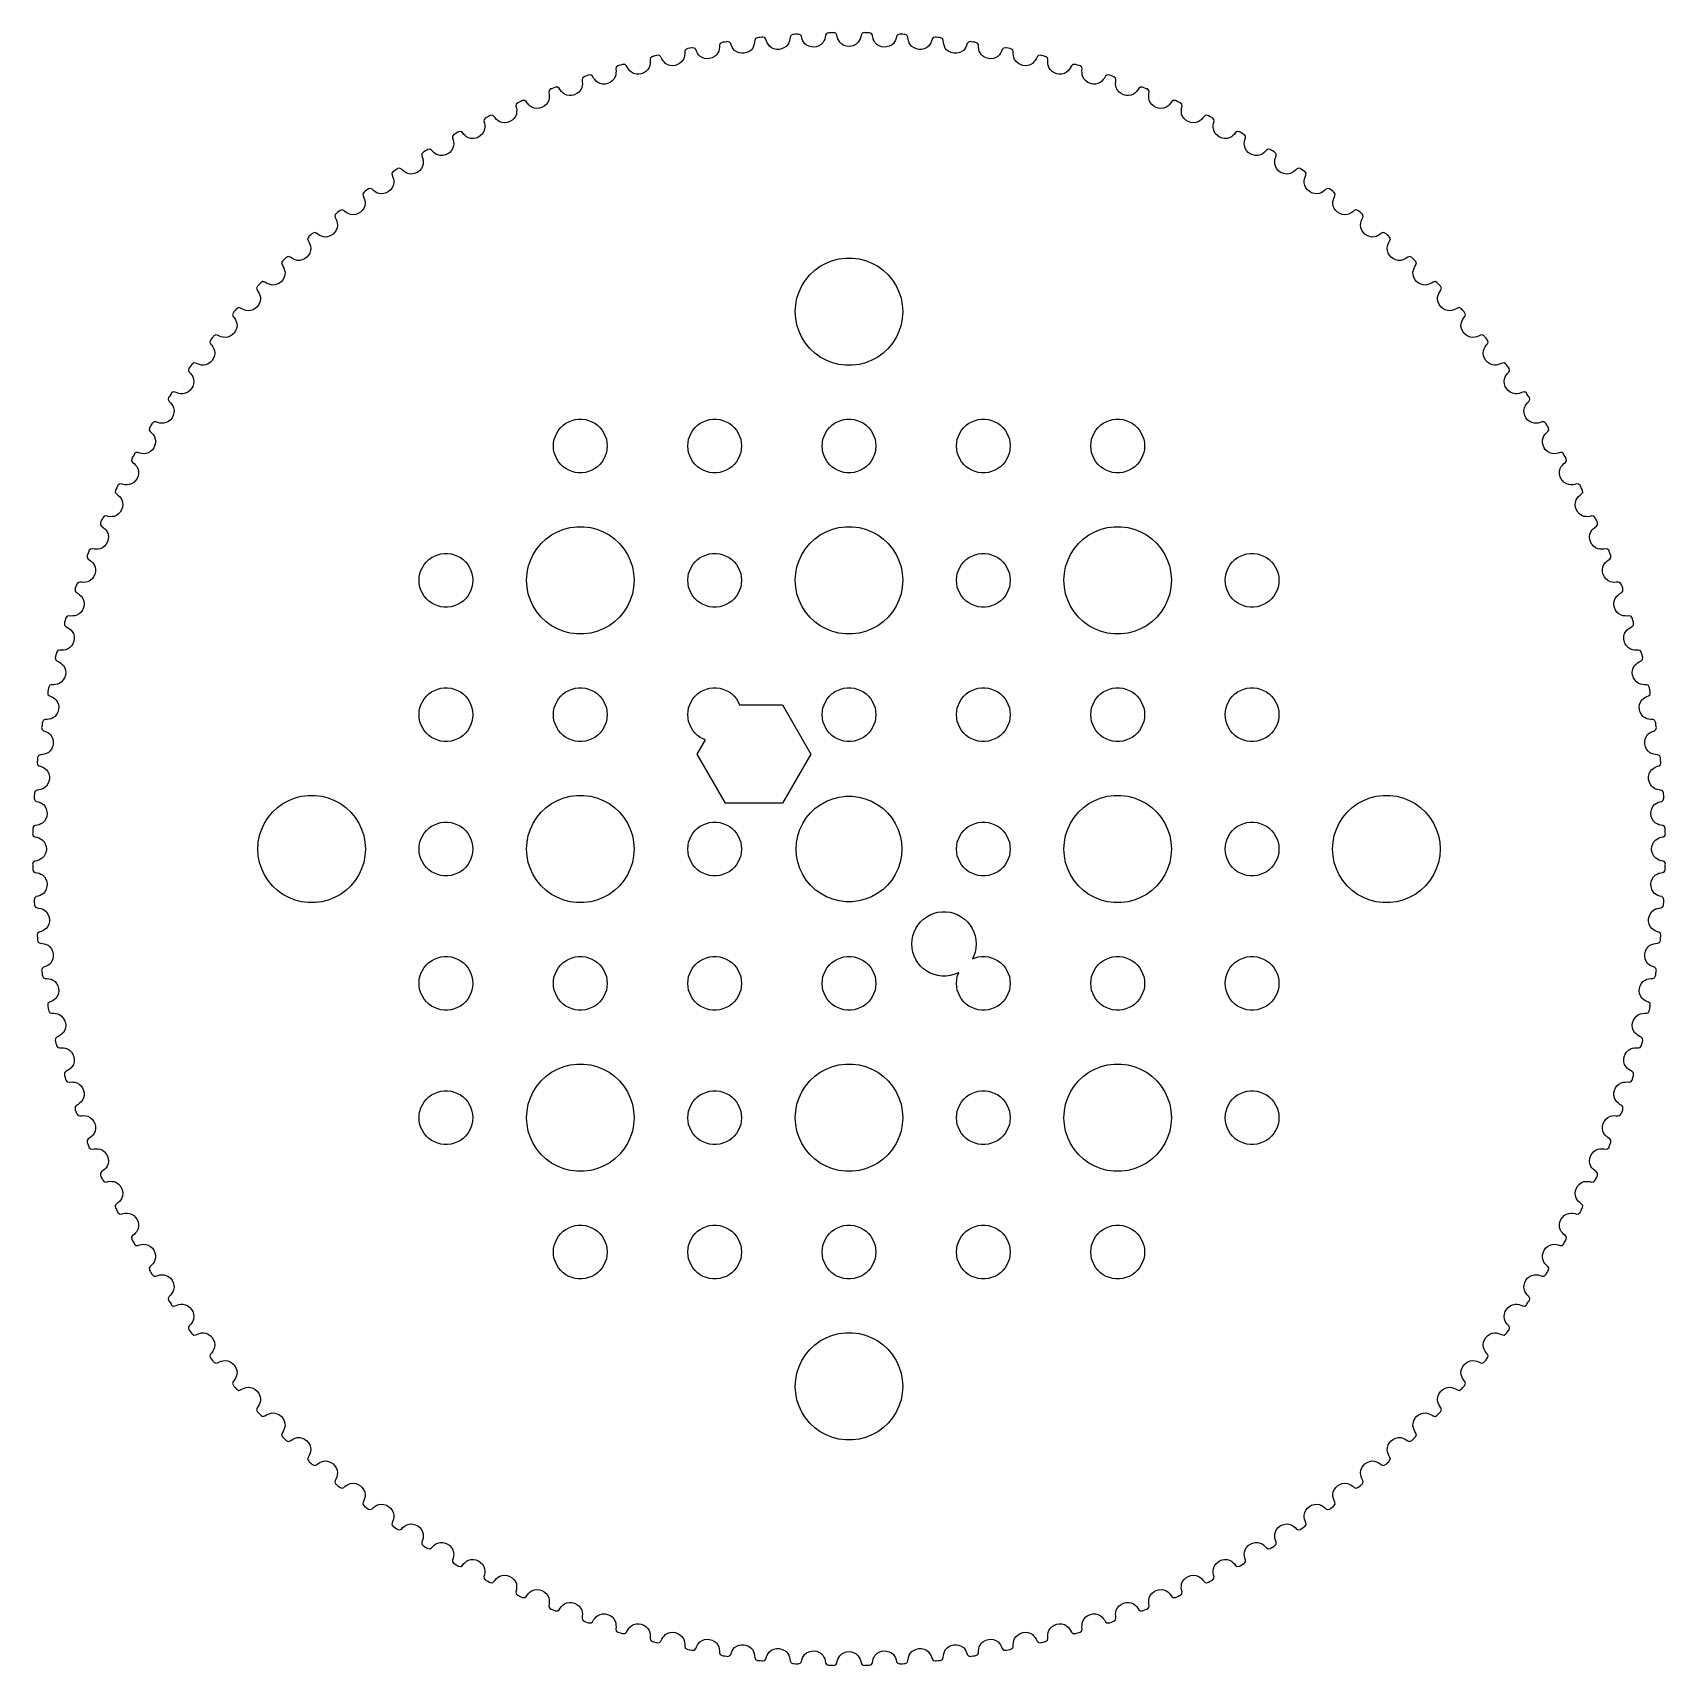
# Model space of a CAD drawing. Header units: metres. Extents: x -45.6 to 45.6, y 64.4 to 155.6.
import ezdxf

# ---------------------------------------------------------------- set-up
doc = ezdxf.new("R2010")
doc.units = ezdxf.units.M

msp = doc.modelspace()

# ---------------------------------------------------------------- linework, layer by layer
for p, q in [((-7.18393, 154.973), (-7.22322, 154.872)), ((-7.07971, 155.029), (-7.18393, 154.973)), ((-7.03244, 155.037), (-7.07971, 155.029)), ((-6.93417, 155.052), (-7.03244, 155.037)), ((-6.83588, 155.067), (-6.93417, 155.052)), ((-6.78856, 155.074), (-6.83588, 155.067)), ((-6.67215, 155.052), (-6.78856, 155.074)), ((-6.60425, 154.967), (-6.67215, 155.052)), ((-6.56796, 154.863), (-6.60425, 154.967)), ((-5.26714, 155.034), (-5.28867, 154.926)), ((-5.25906, 155.144), (-5.26714, 155.034)), ((-5.21538, 155.244), (-5.25906, 155.144)), ((-5.10883, 155.295), (-5.21538, 155.244)), ((-5.06128, 155.301), (-5.10883, 155.295)), ((-4.96243, 155.312), (-5.06128, 155.301)), ((-4.86357, 155.322), (-4.96243, 155.312)), ((-4.81598, 155.327), (-4.86357, 155.322)), ((-4.70065, 155.3), (-4.81598, 155.327)), ((-4.63652, 155.212), (-4.70065, 155.3)), ((-4.60483, 155.107), (-4.63652, 155.212)), ((-4.56023, 155.005), (-4.60483, 155.107)), ((-4.50343, 154.909), (-4.56023, 155.005)), ((-3.36324, 155.009), (-3.41499, 154.908)), ((-3.32401, 155.114), (-3.36324, 155.009)), ((-3.29776, 155.221), (-3.32401, 155.114)), ((-3.28491, 155.33), (-3.29776, 155.221)), ((-3.23691, 155.428), (-3.28491, 155.33)), ((-3.1282, 155.475), (-3.23691, 155.428)), ((-3.08046, 155.478), (-3.1282, 155.475)), ((-2.98123, 155.485), (-3.08046, 155.478)), ((-2.882, 155.491), (-2.98123, 155.485)), ((-2.83424, 155.494), (-2.882, 155.491)), ((-2.72021, 155.462), (-2.83424, 155.494)), ((-2.65999, 155.371), (-2.72021, 155.462)), ((-2.63292, 155.265), (-2.65999, 155.371)), ((-2.59277, 155.162), (-2.63292, 155.265)), ((-2.54022, 155.063), (-2.59277, 155.162)), ((-2.47591, 154.97), (-2.54022, 155.063)), ((-2.36594, 154.877), (-2.47591, 154.97)), ((-1.45288, 155.014), (-1.55437, 154.913)), ((-1.39676, 155.113), (-1.45288, 155.014)), ((-1.35301, 155.216), (-1.39676, 155.113)), ((-1.32211, 155.322), (-1.35301, 155.216)), ((-1.3045, 155.431), (-1.32211, 155.322)), ((-1.25227, 155.526), (-1.3045, 155.431)), ((-1.14163, 155.568), (-1.25227, 155.526)), ((-1.0938, 155.569), (-1.14163, 155.568)), ((-0.99437, 155.572), (-1.0938, 155.569)), ((-0.89494, 155.574), (-0.99437, 155.572)), ((-0.84711, 155.575), (-0.89494, 155.574)), ((-0.73459, 155.538), (-0.84711, 155.575)), ((-0.67837, 155.444), (-0.73459, 155.538)), ((-0.65599, 155.336), (-0.67837, 155.444)), ((-0.62039, 155.232), (-0.65599, 155.336)), ((-0.57219, 155.131), (-0.62039, 155.232)), ((-0.51199, 155.035), (-0.57219, 155.131)), ((-0.40616, 154.938), (-0.51199, 155.035)), ((0.51199, 155.035), (0.40616, 154.938)), ((0.57236, 155.131), (0.51199, 155.035)), ((0.62054, 155.232), (0.57236, 155.131)), ((0.65605, 155.336), (0.62054, 155.232)), ((0.67837, 155.444), (0.65605, 155.336)), ((0.73474, 155.538), (0.67837, 155.444)), ((0.84711, 155.575), (0.73474, 155.538)), ((0.89494, 155.574), (0.84711, 155.575)), ((0.99437, 155.572), (0.89494, 155.574)), ((1.0938, 155.569), (0.99437, 155.572)), ((1.14163, 155.568), (1.0938, 155.569)), ((1.25241, 155.526), (1.14163, 155.568)), ((1.3045, 155.431), (1.25241, 155.526)), ((1.32216, 155.322), (1.3045, 155.431)), ((1.35316, 155.216), (1.32216, 155.322)), ((1.39693, 155.113), (1.35316, 155.216)), ((1.45288, 155.014), (1.39693, 155.113)), ((1.55437, 154.913), (1.45288, 155.014)), ((2.47591, 154.97), (2.36594, 154.877)), ((2.54041, 155.063), (2.47591, 154.97)), ((2.59293, 155.162), (2.54041, 155.063)), ((2.63297, 155.265), (2.59293, 155.162)), ((2.65999, 155.371), (2.63297, 155.265)), ((2.72035, 155.462), (2.65999, 155.371)), ((2.83424, 155.494), (2.72035, 155.462)), ((2.882, 155.491), (2.83424, 155.494)), ((2.98123, 155.485), (2.882, 155.491)), ((3.08046, 155.478), (2.98123, 155.485)), ((3.1282, 155.475), (3.08046, 155.478)), ((3.23705, 155.428), (3.1282, 155.475)), ((3.28491, 155.33), (3.23705, 155.428)), ((3.29781, 155.221), (3.28491, 155.33)), ((3.32416, 155.114), (3.29781, 155.221)), ((3.3634, 155.009), (3.32416, 155.114)), ((3.41499, 154.908), (3.3634, 155.009)), ((4.56038, 155.005), (4.5036, 154.909)), ((4.60487, 155.107), (4.56038, 155.005)), ((4.63652, 155.212), (4.60487, 155.107)), ((4.70079, 155.3), (4.63652, 155.212)), ((4.81598, 155.327), (4.70079, 155.3)), ((4.86357, 155.322), (4.81598, 155.327)), ((4.96243, 155.312), (4.86357, 155.322)), ((5.06128, 155.301), (4.96243, 155.312)), ((5.10883, 155.295), (5.06128, 155.301)), ((5.21552, 155.244), (5.10883, 155.295)), ((5.25906, 155.144), (5.21552, 155.244)), ((5.26718, 155.034), (5.25906, 155.144)), ((5.28882, 154.926), (5.26718, 155.034)), ((6.60425, 154.967), (6.56801, 154.863)), ((6.67229, 155.052), (6.60425, 154.967)), ((6.78856, 155.074), (6.67229, 155.052)), ((6.83588, 155.067), (6.78856, 155.074)), ((6.93417, 155.052), (6.83588, 155.067)), ((7.03244, 155.037), (6.93417, 155.052)), ((7.07971, 155.029), (7.03244, 155.037)), ((7.18407, 154.973), (7.07971, 155.029)), ((7.22322, 154.872), (7.18407, 154.973)), ((-11.0763, 154.176), (-11.1066, 154.071)), ((-11.1066, 154.071), (-11.1002, 153.961)), ((-10.9774, 154.241), (-11.0763, 154.176)), ((-10.9309, 154.253), (-10.9774, 154.241)), ((-10.8343, 154.276), (-10.9309, 154.253)), ((-10.7377, 154.3), (-10.8343, 154.276)), ((-10.6912, 154.311), (-10.7377, 154.3)), ((-10.5733, 154.299), (-10.6912, 154.311)), ((-10.4982, 154.22), (-10.5733, 154.299)), ((-10.453, 154.12), (-10.4982, 154.22)), ((-10.3956, 154.025), (-10.453, 154.12)), ((-9.24748, 154.078), (-9.32977, 153.961)), ((-9.20934, 154.185), (-9.24748, 154.078)), ((-9.18408, 154.294), (-9.20934, 154.185)), ((-9.17207, 154.404), (-9.18408, 154.294)), ((-9.13879, 154.617), (-9.17361, 154.514)), ((-9.17361, 154.514), (-9.17207, 154.404)), ((-9.03714, 154.678), (-9.13879, 154.617)), ((-8.99023, 154.687), (-9.03714, 154.678)), ((-8.89272, 154.707), (-8.99023, 154.687)), ((-8.79517, 154.726), (-8.89272, 154.707)), ((-8.7482, 154.735), (-8.79517, 154.726)), ((-8.63095, 154.718), (-8.7482, 154.735)), ((-8.55939, 154.636), (-8.63095, 154.718)), ((-8.5186, 154.534), (-8.55939, 154.636)), ((-8.46536, 154.437), (-8.5186, 154.534)), ((-8.40041, 154.346), (-8.46536, 154.437)), ((-8.32446, 154.262), (-8.40041, 154.346)), ((-8.20337, 154.185), (-8.32446, 154.262)), ((-8.06853, 154.137), (-8.20337, 154.185)), ((-7.92583, 154.119), (-8.06853, 154.137)), ((-7.78122, 154.13), (-7.92583, 154.119)), ((-7.64162, 154.169), (-7.78122, 154.13)), ((-7.51378, 154.235), (-7.64162, 154.169)), ((-7.40337, 154.326), (-7.51378, 154.235)), ((-7.31601, 154.44), (-7.40337, 154.326)), ((-7.27324, 154.545), (-7.31601, 154.44)), ((-7.24327, 154.652), (-7.27324, 154.545)), ((-7.22647, 154.761), (-7.24327, 154.652)), ((-7.22322, 154.872), (-7.22647, 154.761)), ((-6.519, 154.764), (-6.56796, 154.863)), ((-6.45807, 154.67), (-6.519, 154.764)), ((-6.38586, 154.583), (-6.45807, 154.67)), ((-6.26825, 154.5), (-6.38586, 154.583)), ((-6.13562, 154.447), (-6.26825, 154.5)), ((-5.99385, 154.422), (-6.13562, 154.447)), ((-5.84891, 154.427), (-5.99385, 154.422)), ((-5.70773, 154.46), (-5.84891, 154.427)), ((-5.57713, 154.52), (-5.70773, 154.46)), ((-5.46286, 154.606), (-5.57713, 154.52)), ((-5.37062, 154.717), (-5.46286, 154.606)), ((-5.3233, 154.82), (-5.37062, 154.717)), ((-5.28867, 154.926), (-5.3233, 154.82)), ((-4.4351, 154.819), (-4.50343, 154.909)), ((-4.32121, 154.731), (-4.4351, 154.819)), ((-4.19102, 154.672), (-4.32121, 154.731)), ((-4.05048, 154.642), (-4.19102, 154.672)), ((-3.90547, 154.64), (-4.05048, 154.642)), ((-3.76299, 154.667), (-3.90547, 154.64)), ((-3.62987, 154.721), (-3.76299, 154.667)), ((-3.51196, 154.802), (-3.62987, 154.721)), ((-3.41499, 154.908), (-3.51196, 154.802)), ((-2.23846, 154.812), (-2.36594, 154.877)), ((-2.09938, 154.776), (-2.23846, 154.812)), ((-1.95459, 154.768), (-2.09938, 154.776)), ((-1.81107, 154.788), (-1.95459, 154.768)), ((-1.6757, 154.837), (-1.81107, 154.788)), ((-1.55437, 154.913), (-1.6757, 154.837)), ((-0.28165, 154.867), (-0.40616, 154.938)), ((-0.14429, 154.825), (-0.28165, 154.867)), ((0, 154.81), (-0.14429, 154.825)), ((0.14429, 154.825), (0, 154.81)), ((0.28165, 154.867), (0.14429, 154.825)), ((0.40616, 154.938), (0.28165, 154.867)), ((1.6757, 154.837), (1.55437, 154.913)), ((1.81107, 154.788), (1.6757, 154.837)), ((1.95459, 154.768), (1.81107, 154.788)), ((2.09938, 154.776), (1.95459, 154.768)), ((2.23846, 154.812), (2.09938, 154.776)), ((2.36594, 154.877), (2.23846, 154.812)), ((3.51196, 154.802), (3.41499, 154.908)), ((3.62987, 154.721), (3.51196, 154.802)), ((3.76299, 154.667), (3.62987, 154.721)), ((3.90547, 154.64), (3.76299, 154.667)), ((4.05048, 154.642), (3.90547, 154.64)), ((4.19102, 154.672), (4.05048, 154.642)), ((4.32121, 154.731), (4.19102, 154.672)), ((4.4351, 154.819), (4.32121, 154.731)), ((4.5036, 154.909), (4.4351, 154.819)), ((5.32347, 154.82), (5.28882, 154.926)), ((5.37062, 154.717), (5.32347, 154.82)), ((5.46286, 154.606), (5.37062, 154.717)), ((5.57713, 154.52), (5.46286, 154.606)), ((5.70773, 154.46), (5.57713, 154.52)), ((5.84891, 154.427), (5.70773, 154.46)), ((5.99385, 154.422), (5.84891, 154.427)), ((6.13562, 154.447), (5.99385, 154.422)), ((6.26825, 154.5), (6.13562, 154.447)), ((6.38586, 154.583), (6.26825, 154.5)), ((6.45824, 154.67), (6.38586, 154.583)), ((6.51915, 154.764), (6.45824, 154.67)), ((6.56801, 154.863), (6.51915, 154.764)), ((7.22653, 154.761), (7.22322, 154.872)), ((7.24342, 154.652), (7.22653, 154.761)), ((7.27341, 154.545), (7.24342, 154.652)), ((7.31601, 154.44), (7.27341, 154.545)), ((7.40337, 154.326), (7.31601, 154.44)), ((7.51378, 154.235), (7.40337, 154.326)), ((7.64162, 154.169), (7.51378, 154.235)), ((7.78122, 154.13), (7.64162, 154.169)), ((7.92583, 154.119), (7.78122, 154.13)), ((8.06853, 154.137), (7.92583, 154.119)), ((8.20337, 154.185), (8.06853, 154.137)), ((8.32446, 154.262), (8.20337, 154.185)), ((8.40057, 154.346), (8.32446, 154.262)), ((8.46552, 154.437), (8.40057, 154.346)), ((8.51865, 154.534), (8.46552, 154.437)), ((8.55939, 154.636), (8.51865, 154.534)), ((8.63109, 154.718), (8.55939, 154.636)), ((8.7482, 154.735), (8.63109, 154.718)), ((8.79517, 154.726), (8.7482, 154.735)), ((8.89272, 154.707), (8.79517, 154.726)), ((8.99023, 154.687), (8.89272, 154.707)), ((9.03714, 154.678), (8.99023, 154.687)), ((9.13893, 154.617), (9.03714, 154.678)), ((9.17361, 154.514), (9.13893, 154.617)), ((9.17212, 154.404), (9.17361, 154.514)), ((9.18423, 154.294), (9.17212, 154.404)), ((9.2095, 154.185), (9.18423, 154.294)), ((9.24748, 154.078), (9.2095, 154.185)), ((9.32977, 153.961), (9.24748, 154.078)), ((10.4531, 154.12), (10.3958, 154.025)), ((10.4982, 154.22), (10.4531, 154.12)), ((10.5734, 154.299), (10.4982, 154.22)), ((10.6912, 154.311), (10.5734, 154.299)), ((10.7377, 154.3), (10.6912, 154.311)), ((10.8343, 154.276), (10.7377, 154.3)), ((10.9309, 154.253), (10.8343, 154.276)), ((10.9774, 154.241), (10.9309, 154.253)), ((11.0764, 154.176), (10.9774, 154.241)), ((11.1066, 154.071), (11.0764, 154.176)), ((11.1003, 153.961), (11.1066, 154.071)), ((-14.6521, 153.164), (-14.7462, 153.131)), ((-14.5578, 153.195), (-14.6521, 153.164)), ((-14.5125, 153.211), (-14.5578, 153.195)), ((-14.394, 153.209), (-14.5125, 153.211)), ((-14.3123, 153.137), (-14.394, 153.209)), ((-14.2585, 153.041), (-14.3123, 153.137)), ((-13.0253, 153.214), (-13.054, 153.105)), ((-13.0096, 153.325), (-13.0253, 153.214)), ((-12.9927, 153.651), (-13.0183, 153.545)), ((-13.0183, 153.545), (-13.0072, 153.435)), ((-13.0072, 153.435), (-13.0096, 153.325)), ((-12.8967, 153.72), (-12.9927, 153.651)), ((-12.8508, 153.734), (-12.8967, 153.72)), ((-12.7553, 153.762), (-12.8508, 153.734)), ((-12.6598, 153.789), (-12.7553, 153.762)), ((-12.6138, 153.803), (-12.6598, 153.789)), ((-12.4955, 153.796), (-12.6138, 153.803)), ((-12.4171, 153.72), (-12.4955, 153.796)), ((-12.3676, 153.622), (-12.4171, 153.72)), ((-12.3061, 153.53), (-12.3676, 153.622)), ((-12.2334, 153.445), (-12.3061, 153.53)), ((-12.1505, 153.368), (-12.2334, 153.445)), ((-12.0231, 153.301), (-12.1505, 153.368)), ((-11.8846, 153.266), (-12.0231, 153.301)), ((-11.7409, 153.26), (-11.8846, 153.266)), ((-11.5977, 153.283), (-11.7409, 153.26)), ((-11.4621, 153.335), (-11.5977, 153.283)), ((-11.3405, 153.412), (-11.4621, 153.335)), ((-11.2384, 153.512), (-11.3405, 153.412)), ((-11.1613, 153.633), (-11.2384, 153.512)), ((-11.1279, 153.741), (-11.1613, 153.633)), ((-11.1074, 153.851), (-11.1279, 153.741)), ((-11.1002, 153.961), (-11.1074, 153.851)), ((-10.3268, 153.937), (-10.3956, 154.025)), ((-10.2472, 153.857), (-10.3268, 153.937)), ((-10.1229, 153.785), (-10.2472, 153.857)), ((-9.98607, 153.743), (-10.1229, 153.785)), ((-9.84271, 153.731), (-9.98607, 153.743)), ((-9.69872, 153.748), (-9.84271, 153.731)), ((-9.56096, 153.793), (-9.69872, 153.748)), ((-9.43611, 153.865), (-9.56096, 153.793)), ((-9.32977, 153.961), (-9.43611, 153.865)), ((9.43611, 153.865), (9.32977, 153.961)), ((9.56096, 153.793), (9.43611, 153.865)), ((9.69872, 153.748), (9.56096, 153.793)), ((9.84271, 153.731), (9.69872, 153.748)), ((9.98607, 153.743), (9.84271, 153.731)), ((10.1229, 153.785), (9.98607, 153.743)), ((10.2472, 153.857), (10.1229, 153.785)), ((10.3269, 153.937), (10.2472, 153.857)), ((10.3958, 154.025), (10.3269, 153.937)), ((11.1076, 153.851), (11.1003, 153.961)), ((11.1281, 153.741), (11.1076, 153.851)), ((11.1613, 153.633), (11.1281, 153.741)), ((11.2384, 153.512), (11.1613, 153.633)), ((11.3405, 153.412), (11.2384, 153.512)), ((11.4621, 153.335), (11.3405, 153.412)), ((11.5977, 153.283), (11.4621, 153.335)), ((11.7409, 153.26), (11.5977, 153.283)), ((11.8846, 153.266), (11.7409, 153.26)), ((12.0231, 153.301), (11.8846, 153.266)), ((12.1505, 153.368), (12.0231, 153.301)), ((12.2336, 153.445), (12.1505, 153.368)), ((12.3062, 153.53), (12.2336, 153.445)), ((12.3676, 153.622), (12.3062, 153.53)), ((12.4171, 153.72), (12.3676, 153.622)), ((12.4957, 153.796), (12.4171, 153.72)), ((12.6138, 153.803), (12.4957, 153.796)), ((12.6598, 153.789), (12.6138, 153.803)), ((12.7553, 153.762), (12.6598, 153.789)), ((12.8508, 153.734), (12.7553, 153.762)), ((12.8967, 153.72), (12.8508, 153.734)), ((12.9928, 153.651), (12.8967, 153.72)), ((13.0183, 153.545), (12.9928, 153.651)), ((13.0072, 153.435), (13.0183, 153.545)), ((13.0097, 153.325), (13.0072, 153.435)), ((13.0254, 153.214), (13.0097, 153.325)), ((13.054, 153.105), (13.0254, 153.214)), ((14.3123, 153.137), (14.2586, 153.041)), ((14.3941, 153.209), (14.3123, 153.137)), ((14.5125, 153.211), (14.3941, 153.209)), ((14.5578, 153.195), (14.5125, 153.211)), ((14.6521, 153.164), (14.5578, 153.195)), ((14.7462, 153.131), (14.6521, 153.164)), ((-16.7476, 152.352), (-16.764, 152.245)), ((-16.764, 152.245), (-16.7433, 152.136)), ((-16.6581, 152.43), (-16.7476, 152.352)), ((-16.6135, 152.447), (-16.6581, 152.43)), ((-16.5209, 152.483), (-16.6135, 152.447)), ((-16.4281, 152.519), (-16.5209, 152.483)), ((-16.3835, 152.536), (-16.4281, 152.519)), ((-16.265, 152.54), (-16.3835, 152.536)), ((-16.1803, 152.472), (-16.265, 152.54)), ((-16.1224, 152.378), (-16.1803, 152.472)), ((-16.0531, 152.292), (-16.1224, 152.378)), ((-15.9734, 152.214), (-16.0531, 152.292)), ((-15.0809, 152.258), (-15.1954, 152.171)), ((-14.988, 152.367), (-15.0809, 152.258)), ((-14.9218, 152.494), (-14.988, 152.367)), ((-14.8979, 152.605), (-14.9218, 152.494)), ((-14.8843, 153.043), (-14.9053, 152.936)), ((-14.9053, 152.936), (-14.8895, 152.827)), ((-14.887, 152.716), (-14.8979, 152.605)), ((-14.8895, 152.827), (-14.887, 152.716)), ((-14.7914, 153.116), (-14.8843, 153.043)), ((-14.7462, 153.131), (-14.7914, 153.116)), ((-14.1931, 152.952), (-14.2585, 153.041)), ((-14.1169, 152.87), (-14.1931, 152.952)), ((-14.0306, 152.797), (-14.1169, 152.87)), ((-13.9004, 152.736), (-14.0306, 152.797)), ((-13.7605, 152.706), (-13.9004, 152.736)), ((-13.6167, 152.707), (-13.7605, 152.706)), ((-13.4747, 152.736), (-13.6167, 152.707)), ((-13.3414, 152.793), (-13.4747, 152.736)), ((-13.2233, 152.876), (-13.3414, 152.793)), ((-13.1257, 152.98), (-13.2233, 152.876)), ((-13.054, 153.105), (-13.1257, 152.98)), ((13.1257, 152.98), (13.054, 153.105)), ((13.2233, 152.876), (13.1257, 152.98)), ((13.3414, 152.793), (13.2233, 152.876)), ((13.4747, 152.736), (13.3414, 152.793)), ((13.6167, 152.707), (13.4747, 152.736)), ((13.7605, 152.706), (13.6167, 152.707)), ((13.9004, 152.736), (13.7605, 152.706)), ((14.0306, 152.797), (13.9004, 152.736)), ((14.117, 152.87), (14.0306, 152.797)), ((14.1933, 152.952), (14.117, 152.87)), ((14.2586, 153.041), (14.1933, 152.952)), ((14.7914, 153.116), (14.7462, 153.131)), ((14.8844, 153.043), (14.7914, 153.116)), ((14.9053, 152.936), (14.8844, 153.043)), ((14.8872, 152.716), (14.8895, 152.827)), ((14.898, 152.605), (14.8872, 152.716)), ((14.8895, 152.827), (14.9053, 152.936)), ((14.9218, 152.494), (14.898, 152.605)), ((14.988, 152.367), (14.9218, 152.494)), ((15.0809, 152.258), (14.988, 152.367)), ((15.1954, 152.171), (15.0809, 152.258)), ((16.0533, 152.292), (15.9736, 152.214)), ((16.1224, 152.378), (16.0533, 152.292)), ((16.1803, 152.472), (16.1224, 152.378)), ((16.2652, 152.54), (16.1803, 152.472)), ((16.3835, 152.536), (16.2652, 152.54)), ((16.4281, 152.519), (16.3835, 152.536)), ((16.5209, 152.483), (16.4281, 152.519)), ((16.6135, 152.447), (16.5209, 152.483)), ((16.6581, 152.43), (16.6135, 152.447)), ((16.7478, 152.352), (16.6581, 152.43)), ((16.7434, 152.136), (16.764, 152.245)), ((16.764, 152.245), (16.7478, 152.352)), ((-18.5791, 151.582), (-18.5907, 151.473)), ((-18.5907, 151.473), (-18.5654, 151.366)), ((-18.493, 151.663), (-18.5791, 151.582)), ((-18.5654, 151.366), (-18.5533, 151.256)), ((-18.4492, 151.682), (-18.493, 151.663)), ((-18.3582, 151.722), (-18.4492, 151.682)), ((-18.2672, 151.762), (-18.3582, 151.722)), ((-18.2233, 151.781), (-18.2672, 151.762)), ((-18.1051, 151.79), (-18.2233, 151.781)), ((-18.0175, 151.725), (-18.1051, 151.79)), ((-17.9555, 151.634), (-18.0175, 151.725)), ((-17.8826, 151.551), (-17.9555, 151.634)), ((-17.7995, 151.477), (-17.8826, 151.551)), ((-17.7072, 151.411), (-17.7995, 151.477)), ((-17.5722, 151.362), (-17.7072, 151.411)), ((-17.4303, 151.344), (-17.5722, 151.362)), ((-17.287, 151.357), (-17.4303, 151.344)), ((-17.1481, 151.399), (-17.287, 151.357)), ((-17.0204, 151.468), (-17.1481, 151.399)), ((-16.9098, 151.56), (-17.0204, 151.468)), ((-16.8217, 151.673), (-16.9098, 151.56)), ((-16.7611, 151.803), (-16.8217, 151.673)), ((-16.7421, 151.915), (-16.7611, 151.803)), ((-16.7433, 152.136), (-16.7361, 152.026)), ((-16.7361, 152.026), (-16.7421, 151.915)), ((-15.884, 152.144), (-15.9734, 152.214)), ((-15.7513, 152.089), (-15.884, 152.144)), ((-15.6102, 152.065), (-15.7513, 152.089)), ((-15.4665, 152.072), (-15.6102, 152.065)), ((-15.326, 152.108), (-15.4665, 152.072)), ((-15.1954, 152.171), (-15.326, 152.108)), ((15.326, 152.108), (15.1954, 152.171)), ((15.4665, 152.072), (15.326, 152.108)), ((15.6102, 152.065), (15.4665, 152.072)), ((15.7513, 152.089), (15.6102, 152.065)), ((15.884, 152.144), (15.7513, 152.089)), ((15.9736, 152.214), (15.884, 152.144)), ((16.7362, 152.026), (16.7434, 152.136)), ((16.7422, 151.915), (16.7362, 152.026)), ((16.7611, 151.803), (16.7422, 151.915)), ((16.8217, 151.673), (16.7611, 151.803)), ((16.9098, 151.56), (16.8217, 151.673)), ((17.0204, 151.468), (16.9098, 151.56)), ((17.1481, 151.399), (17.0204, 151.468)), ((17.287, 151.357), (17.1481, 151.399)), ((17.4303, 151.344), (17.287, 151.357)), ((17.5722, 151.362), (17.4303, 151.344)), ((17.7072, 151.411), (17.5722, 151.362)), ((17.7997, 151.477), (17.7072, 151.411)), ((17.8827, 151.551), (17.7997, 151.477)), ((17.9556, 151.634), (17.8827, 151.551)), ((18.0175, 151.725), (17.9556, 151.634)), ((18.1053, 151.79), (18.0175, 151.725)), ((18.2233, 151.781), (18.1053, 151.79)), ((18.2672, 151.762), (18.2233, 151.781)), ((18.3582, 151.722), (18.2672, 151.762)), ((18.4492, 151.682), (18.3582, 151.722)), ((18.493, 151.663), (18.4492, 151.682)), ((18.5792, 151.581), (18.493, 151.663)), ((18.5535, 151.256), (18.5654, 151.366)), ((18.5654, 151.366), (18.5907, 151.473)), ((18.5907, 151.473), (18.5792, 151.581)), ((-20.3752, 150.732), (-20.3821, 150.623)), ((-20.3821, 150.623), (-20.3521, 150.517)), ((-20.2927, 150.816), (-20.3752, 150.732)), ((-20.3521, 150.517), (-20.3352, 150.408)), ((-20.3352, 150.408), (-20.3315, 150.296)), ((-20.2498, 150.838), (-20.2927, 150.816)), ((-20.1607, 150.882), (-20.2498, 150.838)), ((-20.0714, 150.926), (-20.1607, 150.882)), ((-20.0284, 150.947), (-20.0714, 150.926)), ((-19.9108, 150.961), (-20.0284, 150.947)), ((-19.8204, 150.9), (-19.9108, 150.961)), ((-19.7545, 150.811), (-19.8204, 150.9)), ((-19.678, 150.732), (-19.7545, 150.811)), ((-19.5918, 150.661), (-19.678, 150.732)), ((-19.4966, 150.599), (-19.5918, 150.661)), ((-19.3597, 150.556), (-19.4966, 150.599)), ((-19.2171, 150.545), (-19.3597, 150.556)), ((-19.0745, 150.564), (-19.2171, 150.545)), ((-18.9376, 150.612), (-19.0745, 150.564)), ((-18.813, 150.686), (-18.9376, 150.612)), ((-18.7065, 150.783), (-18.813, 150.686)), ((-18.6234, 150.899), (-18.7065, 150.783)), ((-18.5686, 151.032), (-18.6234, 150.899)), ((-18.5544, 151.144), (-18.5686, 151.032)), ((-18.5533, 151.256), (-18.5544, 151.144)), ((18.5546, 151.144), (18.5535, 151.256)), ((18.5686, 151.032), (18.5546, 151.144)), ((18.6234, 150.899), (18.5686, 151.032)), ((18.7065, 150.783), (18.6234, 150.899)), ((18.813, 150.686), (18.7065, 150.783)), ((18.9376, 150.612), (18.813, 150.686)), ((19.0745, 150.564), (18.9376, 150.612)), ((19.2171, 150.545), (19.0745, 150.564)), ((19.3597, 150.556), (19.2171, 150.545)), ((19.4966, 150.599), (19.3597, 150.556)), ((19.5919, 150.661), (19.4966, 150.599)), ((19.6781, 150.732), (19.5919, 150.661)), ((19.7545, 150.811), (19.6781, 150.732)), ((19.8204, 150.9), (19.7545, 150.811)), ((19.9109, 150.961), (19.8204, 150.9)), ((20.0284, 150.947), (19.9109, 150.961)), ((20.0714, 150.926), (20.0284, 150.947)), ((20.1607, 150.882), (20.0714, 150.926)), ((20.2498, 150.838), (20.1607, 150.882)), ((20.2927, 150.816), (20.2498, 150.838)), ((20.3753, 150.731), (20.2927, 150.816)), ((20.3316, 150.296), (20.3354, 150.407)), ((20.3354, 150.407), (20.3521, 150.517)), ((20.3521, 150.517), (20.3821, 150.623)), ((20.3821, 150.623), (20.3753, 150.731)), ((-22.1325, 149.804), (-22.1346, 149.695)), ((-22.1346, 149.695), (-22.1, 149.59)), ((-22.0537, 149.892), (-22.1325, 149.804)), ((-22.1, 149.59), (-22.0784, 149.482)), ((-22.0119, 149.916), (-22.0537, 149.892)), ((-21.9247, 149.964), (-22.0119, 149.916)), ((-21.8375, 150.011), (-21.9247, 149.964)), ((-21.7955, 150.034), (-21.8375, 150.011)), ((-21.6785, 150.053), (-21.7955, 150.034)), ((-21.5855, 149.996), (-21.6785, 150.053)), ((-21.5159, 149.911), (-21.5855, 149.996)), ((-21.436, 149.835), (-21.5159, 149.911)), ((-21.3467, 149.767), (-21.436, 149.835)), ((-21.249, 149.71), (-21.3467, 149.767)), ((-21.1103, 149.673), (-21.249, 149.71)), ((-20.9673, 149.668), (-21.1103, 149.673)), ((-20.8257, 149.693), (-20.9673, 149.668)), ((-20.6911, 149.747), (-20.8257, 149.693)), ((-20.5698, 149.827), (-20.6911, 149.747)), ((-20.4677, 149.928), (-20.5698, 149.827)), ((-20.3897, 150.048), (-20.4677, 149.928)), ((-20.3407, 150.183), (-20.3897, 150.048)), ((-20.3315, 150.296), (-20.3407, 150.183)), ((20.3407, 150.183), (20.3316, 150.296)), ((20.3897, 150.048), (20.3407, 150.183)), ((20.4677, 149.928), (20.3897, 150.048)), ((20.5698, 149.827), (20.4677, 149.928)), ((20.6911, 149.747), (20.5698, 149.827)), ((20.8257, 149.693), (20.6911, 149.747)), ((20.9673, 149.668), (20.8257, 149.693)), ((21.1103, 149.673), (20.9673, 149.668)), ((21.249, 149.71), (21.1103, 149.673)), ((21.3469, 149.767), (21.249, 149.71)), ((21.4361, 149.834), (21.3469, 149.767)), ((21.5159, 149.911), (21.4361, 149.834)), ((21.5855, 149.996), (21.5159, 149.911)), ((21.6786, 150.053), (21.5855, 149.996)), ((21.7955, 150.034), (21.6786, 150.053)), ((21.8375, 150.011), (21.7955, 150.034)), ((21.9247, 149.964), (21.8375, 150.011)), ((22.0119, 149.916), (21.9247, 149.964)), ((22.0537, 149.892), (22.0119, 149.916)), ((22.1326, 149.804), (22.0537, 149.892)), ((22.0786, 149.482), (22.1001, 149.59)), ((22.1001, 149.59), (22.1346, 149.695)), ((22.1346, 149.695), (22.1326, 149.804)), ((-23.7728, 148.892), (-23.8476, 148.801)), ((-23.8476, 148.801), (-23.845, 148.692)), ((-23.845, 148.692), (-23.8059, 148.589)), ((-23.8059, 148.589), (-23.7796, 148.481)), ((-23.732, 148.917), (-23.7728, 148.892)), ((-23.647, 148.969), (-23.732, 148.917)), ((-23.562, 149.021), (-23.647, 148.969)), ((-23.521, 149.045), (-23.562, 149.021)), ((-23.405, 149.069), (-23.521, 149.045)), ((-23.3096, 149.017), (-23.405, 149.069)), ((-23.2363, 148.934), (-23.3096, 149.017)), ((-23.1531, 148.862), (-23.2363, 148.934)), ((-23.061, 148.798), (-23.1531, 148.862)), ((-22.9609, 148.745), (-23.061, 148.798)), ((-22.8207, 148.714), (-22.9609, 148.745)), ((-22.6776, 148.716), (-22.8207, 148.714)), ((-22.5373, 148.747), (-22.6776, 148.716)), ((-22.4051, 148.807), (-22.5373, 148.747)), ((-22.2874, 148.891), (-22.4051, 148.807)), ((-22.1898, 148.997), (-22.2874, 148.891)), ((-22.1172, 149.12), (-22.1898, 148.997)), ((-22.0741, 149.257), (-22.1172, 149.12)), ((-22.0784, 149.482), (-22.0698, 149.371)), ((-22.0698, 149.371), (-22.0741, 149.257)), ((22.07, 149.371), (22.0786, 149.482)), ((22.0741, 149.257), (22.07, 149.371)), ((22.1172, 149.12), (22.0741, 149.257)), ((22.1898, 148.997), (22.1172, 149.12)), ((22.2874, 148.891), (22.1898, 148.997)), ((22.4051, 148.807), (22.2874, 148.891)), ((22.5373, 148.747), (22.4051, 148.807)), ((22.6776, 148.716), (22.5373, 148.747)), ((22.8207, 148.714), (22.6776, 148.716)), ((22.9609, 148.745), (22.8207, 148.714)), ((23.0612, 148.798), (22.9609, 148.745)), ((23.1533, 148.862), (23.0612, 148.798)), ((23.2363, 148.934), (23.1533, 148.862)), ((23.3096, 149.017), (23.2363, 148.934)), ((23.4051, 149.069), (23.3096, 149.017)), ((23.521, 149.045), (23.4051, 149.069)), ((23.562, 149.021), (23.521, 149.045)), ((23.647, 148.969), (23.562, 149.021)), ((23.732, 148.917), (23.647, 148.969)), ((23.7728, 148.892), (23.732, 148.917)), ((23.8477, 148.801), (23.7728, 148.892)), ((23.7797, 148.481), (23.8059, 148.589)), ((23.8059, 148.589), (23.845, 148.692)), ((23.845, 148.692), (23.8477, 148.801)), ((-25.4467, 147.819), (-25.5174, 147.724)), ((-25.5174, 147.724), (-25.51, 147.615)), ((-25.407, 147.845), (-25.4467, 147.819)), ((-25.3243, 147.901), (-25.407, 147.845)), ((-25.2416, 147.956), (-25.3243, 147.901)), ((-25.2017, 147.982), (-25.2416, 147.956)), ((-25.0869, 148.011), (-25.2017, 147.982)), ((-24.9893, 147.963), (-25.0869, 148.011)), ((-24.9125, 147.884), (-24.9893, 147.963)), ((-24.8262, 147.815), (-24.9125, 147.884)), ((-24.7314, 147.756), (-24.8262, 147.815)), ((-24.6291, 147.707), (-24.7314, 147.756)), ((-24.4876, 147.682), (-24.6291, 147.707)), ((-24.3448, 147.69), (-24.4876, 147.682)), ((-24.206, 147.727), (-24.3448, 147.69)), ((-24.0765, 147.793), (-24.206, 147.727)), ((-23.9626, 147.882), (-24.0765, 147.793)), ((-23.8697, 147.992), (-23.9626, 147.882)), ((-23.8025, 148.118), (-23.8697, 147.992)), ((-23.7655, 148.257), (-23.8025, 148.118)), ((-23.7796, 148.481), (-23.7661, 148.371)), ((-23.7661, 148.371), (-23.7655, 148.257)), ((23.7655, 148.257), (23.7663, 148.371)), ((23.8025, 148.118), (23.7655, 148.257)), ((23.7663, 148.371), (23.7797, 148.481)), ((23.8697, 147.992), (23.8025, 148.118)), ((23.9626, 147.882), (23.8697, 147.992)), ((24.0765, 147.793), (23.9626, 147.882)), ((24.206, 147.727), (24.0765, 147.793)), ((24.3448, 147.69), (24.206, 147.727)), ((24.4876, 147.682), (24.3448, 147.69)), ((24.6291, 147.707), (24.4876, 147.682)), ((24.7316, 147.756), (24.6291, 147.707)), ((24.8263, 147.815), (24.7316, 147.756)), ((24.9125, 147.884), (24.8263, 147.815)), ((24.9893, 147.963), (24.9125, 147.884)), ((25.087, 148.011), (24.9893, 147.963)), ((25.2017, 147.982), (25.087, 148.011)), ((25.2416, 147.956), (25.2017, 147.982)), ((25.3243, 147.901), (25.2416, 147.956)), ((25.407, 147.845), (25.3243, 147.901)), ((25.4467, 147.819), (25.407, 147.845)), ((25.5175, 147.724), (25.4467, 147.819)), ((25.51, 147.615), (25.5175, 147.724)), ((-26.9534, 146.76), (-27.0336, 146.701)), ((-26.8732, 146.819), (-26.9534, 146.76)), ((-26.8345, 146.847), (-26.8732, 146.819)), ((-26.721, 146.881), (-26.8345, 146.847)), ((-26.6214, 146.837), (-26.721, 146.881)), ((-26.5412, 146.761), (-26.6214, 146.837)), ((-26.452, 146.696), (-26.5412, 146.761)), ((-25.5922, 146.801), (-25.7021, 146.706)), ((-25.5042, 146.915), (-25.5922, 146.801)), ((-25.51, 147.615), (-25.4664, 147.514)), ((-25.4426, 147.044), (-25.5042, 146.915)), ((-25.4664, 147.514), (-25.4355, 147.408)), ((-25.4116, 147.184), (-25.4426, 147.044)), ((-25.4355, 147.408), (-25.4172, 147.297)), ((-25.4172, 147.297), (-25.4116, 147.184)), ((25.4116, 147.184), (25.4174, 147.297)), ((25.4426, 147.044), (25.4116, 147.184)), ((25.4174, 147.297), (25.4356, 147.407)), ((25.4356, 147.407), (25.4665, 147.514)), ((25.5042, 146.915), (25.4426, 147.044)), ((25.4665, 147.514), (25.51, 147.615)), ((25.5922, 146.801), (25.5042, 146.915)), ((25.7021, 146.706), (25.5922, 146.801)), ((26.5413, 146.761), (26.4521, 146.696)), ((26.6214, 146.837), (26.5413, 146.761)), ((26.7211, 146.881), (26.6214, 146.837)), ((26.8345, 146.847), (26.7211, 146.881)), ((26.8732, 146.819), (26.8345, 146.847)), ((26.9534, 146.76), (26.8732, 146.819)), ((27.0336, 146.701), (26.9534, 146.76)), ((-27.0721, 146.673), (-27.1386, 146.575)), ((-27.1386, 146.575), (-27.1265, 146.466)), ((-27.1265, 146.466), (-27.0785, 146.367)), ((-27.0342, 145.899), (-27.0901, 145.767)), ((-27.0785, 146.367), (-27.043, 146.262)), ((-27.0336, 146.701), (-27.0721, 146.673)), ((-27.043, 146.262), (-27.0199, 146.153)), ((-27.0094, 146.04), (-27.0342, 145.899)), ((-27.0199, 146.153), (-27.0094, 146.04)), ((-26.3548, 146.641), (-26.452, 146.696)), ((-26.2504, 146.597), (-26.3548, 146.641)), ((-26.108, 146.578), (-26.2504, 146.597)), ((-25.9656, 146.592), (-26.108, 146.578)), ((-25.8286, 146.635), (-25.9656, 146.592)), ((-25.7021, 146.706), (-25.8286, 146.635)), ((25.8286, 146.635), (25.7021, 146.706)), ((25.9656, 146.592), (25.8286, 146.635)), ((26.108, 146.578), (25.9656, 146.592)), ((26.2504, 146.597), (26.108, 146.578)), ((26.3549, 146.641), (26.2504, 146.597)), ((26.4521, 146.696), (26.3549, 146.641)), ((27.0094, 146.04), (27.0201, 146.153)), ((27.0342, 145.899), (27.0094, 146.04)), ((27.0201, 146.153), (27.0431, 146.262)), ((27.0721, 146.673), (27.0336, 146.701)), ((27.0901, 145.767), (27.0342, 145.899)), ((27.0431, 146.262), (27.0786, 146.367)), ((27.1387, 146.575), (27.0721, 146.673)), ((27.0786, 146.367), (27.1265, 146.466)), ((27.1265, 146.466), (27.1387, 146.575)), ((-28.6459, 145.457), (-28.7081, 145.356)), ((-28.7081, 145.356), (-28.6913, 145.248)), ((-28.6913, 145.248), (-28.6391, 145.151)), ((-28.6087, 145.487), (-28.6459, 145.457)), ((-28.6391, 145.151), (-28.599, 145.048)), ((-28.5312, 145.549), (-28.6087, 145.487)), ((-28.599, 145.048), (-28.5712, 144.94)), ((-28.5712, 144.94), (-28.5557, 144.828)), ((-28.4536, 145.611), (-28.5312, 145.549)), ((-28.4162, 145.641), (-28.4536, 145.611)), ((-28.3043, 145.68), (-28.4162, 145.641)), ((-28.2029, 145.64), (-28.3043, 145.68)), ((-28.1194, 145.568), (-28.2029, 145.64)), ((-28.0275, 145.507), (-28.1194, 145.568)), ((-27.928, 145.456), (-28.0275, 145.507)), ((-27.8218, 145.417), (-27.928, 145.456)), ((-27.6786, 145.404), (-27.8218, 145.417)), ((-27.537, 145.424), (-27.6786, 145.404)), ((-27.402, 145.474), (-27.537, 145.424)), ((-27.2788, 145.55), (-27.402, 145.474)), ((-27.1731, 145.65), (-27.2788, 145.55)), ((-27.0901, 145.767), (-27.1731, 145.65)), ((27.1731, 145.65), (27.0901, 145.767)), ((27.2788, 145.55), (27.1731, 145.65)), ((27.402, 145.474), (27.2788, 145.55)), ((27.537, 145.424), (27.402, 145.474)), ((27.6786, 145.404), (27.537, 145.424)), ((27.8218, 145.417), (27.6786, 145.404)), ((27.9281, 145.456), (27.8218, 145.417)), ((28.0276, 145.507), (27.9281, 145.456)), ((28.1195, 145.568), (28.0276, 145.507)), ((28.2029, 145.64), (28.1195, 145.568)), ((28.3044, 145.68), (28.2029, 145.64)), ((28.4162, 145.641), (28.3044, 145.68)), ((28.4536, 145.611), (28.4162, 145.641)), ((28.5312, 145.549), (28.4536, 145.611)), ((28.6087, 145.487), (28.5312, 145.549)), ((28.5557, 144.828), (28.5713, 144.94)), ((28.5713, 144.94), (28.5991, 145.048)), ((28.5991, 145.048), (28.6391, 145.151)), ((28.6459, 145.457), (28.6087, 145.487)), ((28.6391, 145.151), (28.6913, 145.248)), ((28.7082, 145.356), (28.6459, 145.457)), ((28.6913, 145.248), (28.7082, 145.356)), ((-30.1653, 144.174), (-30.223, 144.07)), ((-30.223, 144.07), (-30.2015, 143.963)), ((-30.1294, 144.205), (-30.1653, 144.174)), ((-30.0547, 144.271), (-30.1294, 144.205)), ((-29.9799, 144.336), (-30.0547, 144.271)), ((-29.9438, 144.368), (-29.9799, 144.336)), ((-29.8337, 144.412), (-29.9438, 144.368)), ((-29.7307, 144.376), (-29.8337, 144.412)), ((-29.6441, 144.308), (-29.7307, 144.376)), ((-29.5496, 144.251), (-29.6441, 144.308)), ((-29.448, 144.205), (-29.5496, 144.251)), ((-29.3401, 144.17), (-29.448, 144.205)), ((-29.1966, 144.163), (-29.3401, 144.17)), ((-29.056, 144.189), (-29.1966, 144.163)), ((-28.9233, 144.245), (-29.056, 144.189)), ((-28.8035, 144.327), (-28.9233, 144.245)), ((-28.7022, 144.43), (-28.8035, 144.327)), ((-28.6245, 144.552), (-28.7022, 144.43)), ((-28.5743, 144.685), (-28.6245, 144.552)), ((-28.5557, 144.828), (-28.5743, 144.685)), ((28.5743, 144.685), (28.5557, 144.828)), ((28.6245, 144.552), (28.5743, 144.685)), ((28.7022, 144.43), (28.6245, 144.552)), ((28.8035, 144.327), (28.7022, 144.43)), ((28.9233, 144.245), (28.8035, 144.327)), ((29.056, 144.189), (28.9233, 144.245)), ((29.1966, 144.163), (29.056, 144.189)), ((29.3401, 144.17), (29.1966, 144.163)), ((29.4481, 144.204), (29.3401, 144.17)), ((29.5497, 144.251), (29.4481, 144.204)), ((29.6442, 144.308), (29.5497, 144.251)), ((29.7307, 144.376), (29.6442, 144.308)), ((29.8338, 144.411), (29.7307, 144.376)), ((29.9438, 144.368), (29.8338, 144.411)), ((29.9799, 144.336), (29.9438, 144.368)), ((30.0547, 144.271), (29.9799, 144.336)), ((30.1294, 144.205), (30.0547, 144.271)), ((30.1653, 144.174), (30.1294, 144.205)), ((30.2231, 144.07), (30.1653, 144.174)), ((30.2015, 143.963), (30.2231, 144.07)), ((-30.1768, 143.146), (-30.2734, 143.038)), ((-30.2015, 143.963), (-30.1451, 143.869)), ((-30.1044, 143.27), (-30.1768, 143.146)), ((-30.1451, 143.869), (-30.1006, 143.768)), ((-30.0601, 143.406), (-30.1044, 143.27)), ((-30.1006, 143.768), (-30.0681, 143.661)), ((-30.0681, 143.661), (-30.0477, 143.549)), ((-30.0477, 143.549), (-30.0601, 143.406)), ((30.0477, 143.549), (30.0682, 143.661)), ((30.0601, 143.406), (30.0477, 143.549)), ((30.1044, 143.27), (30.0601, 143.406)), ((30.0682, 143.661), (30.1007, 143.767)), ((30.1007, 143.767), (30.1451, 143.869)), ((30.1768, 143.146), (30.1044, 143.27)), ((30.1451, 143.869), (30.2015, 143.963)), ((30.2734, 143.038), (30.1768, 143.146)), ((-31.6272, 142.825), (-31.6804, 142.719)), ((-31.6804, 142.719), (-31.6542, 142.614)), ((-31.6542, 142.614), (-31.5937, 142.522)), ((-31.5927, 142.858), (-31.6272, 142.825)), ((-31.5937, 142.522), (-31.5448, 142.422)), ((-31.521, 142.927), (-31.5927, 142.858)), ((-31.5448, 142.422), (-31.5077, 142.317)), ((-31.4491, 142.996), (-31.521, 142.927)), ((-31.5077, 142.317), (-31.4825, 142.207)), ((-31.4825, 142.207), (-31.4886, 142.063)), ((-31.4144, 143.029), (-31.4491, 142.996)), ((-31.3063, 143.077), (-31.4144, 143.029)), ((-31.2018, 143.047), (-31.3063, 143.077)), ((-31.1124, 142.982), (-31.2018, 143.047)), ((-31.0155, 142.929), (-31.1124, 142.982)), ((-30.9119, 142.887), (-31.0155, 142.929)), ((-30.8027, 142.857), (-30.9119, 142.887)), ((-30.659, 142.857), (-30.8027, 142.857)), ((-30.5197, 142.889), (-30.659, 142.857)), ((-30.3895, 142.951), (-30.5197, 142.889)), ((-30.2734, 143.038), (-30.3895, 142.951)), ((-2.1869, 142.054), (-1.91226, 142.312)), ((-1.91226, 142.312), (-1.60747, 142.533)), ((-1.60747, 142.533), (-1.27733, 142.714)), ((-1.27733, 142.714), (-0.92705, 142.853)), ((-0.92705, 142.853), (-0.56213, 142.947)), ((-0.56213, 142.947), (-0.18837, 142.994)), ((-0.18837, 142.994), (0.18837, 142.994)), ((0.18837, 142.994), (0.56213, 142.947)), ((0.56213, 142.947), (0.92705, 142.853)), ((0.92705, 142.853), (1.27733, 142.714)), ((1.27733, 142.714), (1.60747, 142.533)), ((1.60747, 142.533), (1.91226, 142.312)), ((1.91226, 142.312), (2.1869, 142.054)), ((30.3895, 142.951), (30.2734, 143.038)), ((30.5197, 142.889), (30.3895, 142.951)), ((30.659, 142.857), (30.5197, 142.889)), ((30.8027, 142.857), (30.659, 142.857)), ((30.912, 142.887), (30.8027, 142.857)), ((31.0156, 142.929), (30.912, 142.887)), ((31.1125, 142.982), (31.0156, 142.929)), ((31.2018, 143.047), (31.1125, 142.982)), ((31.3064, 143.077), (31.2018, 143.047)), ((31.4144, 143.029), (31.3064, 143.077)), ((31.4491, 142.996), (31.4144, 143.029)), ((31.521, 142.927), (31.4491, 142.996)), ((31.4825, 142.207), (31.5078, 142.317)), ((31.4886, 142.063), (31.4825, 142.207)), ((31.5078, 142.317), (31.5449, 142.422)), ((31.5927, 142.858), (31.521, 142.927)), ((31.5449, 142.422), (31.5938, 142.521)), ((31.6272, 142.825), (31.5927, 142.858)), ((31.5938, 142.521), (31.6542, 142.614)), ((31.6805, 142.719), (31.6272, 142.825)), ((31.6542, 142.614), (31.6805, 142.719)), ((-33.0289, 141.414), (-33.0774, 141.306)), ((-33.0774, 141.306), (-33.0467, 141.202)), ((-32.9959, 141.449), (-33.0289, 141.414)), ((-32.9272, 141.521), (-32.9959, 141.449)), ((-32.8584, 141.593), (-32.9272, 141.521)), ((-32.8252, 141.627), (-32.8584, 141.593)), ((-32.7193, 141.68), (-32.8252, 141.627)), ((-32.6136, 141.654), (-32.7193, 141.68)), ((-32.5215, 141.594), (-32.6136, 141.654)), ((-32.4223, 141.545), (-32.5215, 141.594)), ((-32.317, 141.508), (-32.4223, 141.545)), ((-32.2066, 141.483), (-32.317, 141.508)), ((-32.063, 141.489), (-32.2066, 141.483)), ((-31.9252, 141.527), (-32.063, 141.489)), ((-31.7979, 141.594), (-31.9252, 141.527)), ((-31.6857, 141.686), (-31.7979, 141.594)), ((-31.5938, 141.798), (-31.6857, 141.686)), ((-31.5269, 141.925), (-31.5938, 141.798)), ((-31.4886, 142.063), (-31.5269, 141.925)), ((-2.78932, 141.104), (-2.62891, 141.445)), ((-2.62891, 141.445), (-2.42705, 141.763)), ((-2.42705, 141.763), (-2.1869, 142.054)), ((2.1869, 142.054), (2.42705, 141.763)), ((2.42705, 141.763), (2.62891, 141.445)), ((2.62891, 141.445), (2.78932, 141.104)), ((31.5269, 141.925), (31.4886, 142.063)), ((31.5938, 141.798), (31.5269, 141.925)), ((31.6857, 141.686), (31.5938, 141.798)), ((31.7979, 141.594), (31.6857, 141.686)), ((31.9252, 141.527), (31.7979, 141.594)), ((32.063, 141.489), (31.9252, 141.527)), ((32.2066, 141.483), (32.063, 141.489)), ((32.3172, 141.508), (32.2066, 141.483)), ((32.4224, 141.545), (32.3172, 141.508)), ((32.5215, 141.594), (32.4224, 141.545)), ((32.6136, 141.654), (32.5215, 141.594)), ((32.7194, 141.68), (32.6136, 141.654)), ((32.8252, 141.627), (32.7194, 141.68)), ((32.8584, 141.593), (32.8252, 141.627)), ((32.9272, 141.521), (32.8584, 141.593)), ((32.9959, 141.449), (32.9272, 141.521)), ((33.0289, 141.414), (32.9959, 141.449)), ((33.0775, 141.306), (33.0289, 141.414)), ((33.0467, 141.202), (33.0775, 141.306)), ((-33.0467, 141.202), (-32.9822, 141.112)), ((-32.9508, 140.39), (-33.0376, 140.273)), ((-32.9822, 141.112), (-32.9291, 141.016)), ((-32.8895, 140.52), (-32.9508, 140.39)), ((-32.9291, 141.016), (-32.8874, 140.912)), ((-32.8572, 140.659), (-32.8895, 140.52)), ((-32.8874, 140.912), (-32.8574, 140.803)), ((-32.8574, 140.803), (-32.8572, 140.659)), ((-3, 140), (-2.97633, 140.376)), ((-2.97633, 140.376), (-2.90575, 140.746)), ((-2.90575, 140.746), (-2.78932, 141.104)), ((2.78932, 141.104), (2.90575, 140.746)), ((2.90575, 140.746), (2.97633, 140.376)), ((2.97633, 140.376), (3, 140)), ((32.8572, 140.659), (32.8574, 140.803)), ((32.8895, 140.52), (32.8572, 140.659)), ((32.8574, 140.803), (32.8875, 140.912)), ((32.8875, 140.912), (32.9292, 141.015)), ((32.9508, 140.39), (32.8895, 140.52)), ((32.9292, 141.015), (32.9823, 141.112)), ((33.0376, 140.273), (32.9508, 140.39)), ((32.9823, 141.112), (33.0467, 141.202)), ((-34.3678, 139.944), (-34.4115, 139.834)), ((-34.4115, 139.834), (-34.3762, 139.731)), ((-34.3762, 139.731), (-34.3079, 139.644)), ((-34.3363, 139.98), (-34.3678, 139.944)), ((-34.2708, 140.055), (-34.3363, 139.98)), ((-34.3079, 139.644), (-34.2506, 139.55)), ((-34.2052, 140.129), (-34.2708, 140.055)), ((-34.2506, 139.55), (-34.2044, 139.448)), ((-34.1735, 140.165), (-34.2052, 140.129)), ((-34.0701, 140.223), (-34.1735, 140.165)), ((-33.9633, 140.202), (-34.0701, 140.223)), ((-33.8686, 140.145), (-33.9633, 140.202)), ((-33.7674, 140.101), (-33.8686, 140.145)), ((-33.6606, 140.068), (-33.7674, 140.101)), ((-33.5492, 140.048), (-33.6606, 140.068)), ((-33.4061, 140.06), (-33.5492, 140.048)), ((-33.2701, 140.104), (-33.4061, 140.06)), ((-33.1457, 140.177), (-33.2701, 140.104)), ((-33.0376, 140.273), (-33.1457, 140.177)), ((-2.97633, 139.624), (-3, 140)), ((-2.90575, 139.254), (-2.97633, 139.624)), ((2.97633, 139.624), (2.90575, 139.254)), ((3, 140), (2.97633, 139.624)), ((33.1457, 140.177), (33.0376, 140.273)), ((33.2701, 140.104), (33.1457, 140.177)), ((33.4061, 140.06), (33.2701, 140.104)), ((33.5492, 140.048), (33.4061, 140.06)), ((33.6607, 140.068), (33.5492, 140.048)), ((33.7675, 140.101), (33.6607, 140.068)), ((33.8687, 140.145), (33.7675, 140.101)), ((33.9633, 140.202), (33.8687, 140.145)), ((34.0702, 140.223), (33.9633, 140.202)), ((34.1735, 140.165), (34.0702, 140.223)), ((34.2052, 140.129), (34.1735, 140.165)), ((34.2045, 139.448), (34.2507, 139.55)), ((34.2708, 140.055), (34.2052, 140.129)), ((34.2507, 139.55), (34.308, 139.644)), ((34.3363, 139.98), (34.2708, 140.055)), ((34.308, 139.644), (34.3762, 139.731)), ((34.3678, 139.944), (34.3363, 139.98)), ((34.4116, 139.834), (34.3678, 139.944)), ((34.3762, 139.731), (34.4116, 139.834)), ((-35.4868, 138.609), (-35.5492, 138.531)), ((-35.4568, 138.646), (-35.4868, 138.609)), ((-35.356, 138.708), (-35.4568, 138.646)), ((-35.2484, 138.691), (-35.356, 138.708)), ((-35.1513, 138.639), (-35.2484, 138.691)), ((-35.0483, 138.599), (-35.1513, 138.639)), ((-34.9401, 138.571), (-35.0483, 138.599)), ((-34.8279, 138.556), (-34.9401, 138.571)), ((-34.6855, 138.574), (-34.8279, 138.556)), ((-34.5515, 138.624), (-34.6855, 138.574)), ((-34.4305, 138.702), (-34.5515, 138.624)), ((-34.3267, 138.803), (-34.4305, 138.702)), ((-34.245, 138.923), (-34.3267, 138.803)), ((-34.1894, 139.056), (-34.245, 138.923)), ((-34.2044, 139.448), (-34.1697, 139.34)), ((-34.1633, 139.197), (-34.1894, 139.056)), ((-34.1697, 139.34), (-34.1633, 139.197)), ((-2.78932, 138.896), (-2.90575, 139.254)), ((-2.62891, 138.555), (-2.78932, 138.896)), ((-2.42705, 138.237), (-2.62891, 138.555)), ((2.62891, 138.555), (2.42705, 138.237)), ((2.78932, 138.896), (2.62891, 138.555)), ((2.90575, 139.254), (2.78932, 138.896)), ((34.1633, 139.197), (34.1697, 139.34)), ((34.1894, 139.056), (34.1633, 139.197)), ((34.1697, 139.34), (34.2045, 139.448)), ((34.245, 138.923), (34.1894, 139.056)), ((34.3267, 138.803), (34.245, 138.923)), ((34.4305, 138.702), (34.3267, 138.803)), ((34.5515, 138.624), (34.4305, 138.702)), ((34.6855, 138.574), (34.5515, 138.624)), ((34.8279, 138.556), (34.6855, 138.574)), ((34.9403, 138.571), (34.8279, 138.556)), ((35.0484, 138.599), (34.9403, 138.571)), ((35.1514, 138.639), (35.0484, 138.599)), ((35.2484, 138.691), (35.1514, 138.639)), ((35.356, 138.708), (35.2484, 138.691)), ((35.4568, 138.646), (35.356, 138.708)), ((35.4868, 138.609), (35.4568, 138.646)), ((35.5492, 138.531), (35.4868, 138.609)), ((-35.6412, 138.416), (-35.6801, 138.304)), ((-35.6801, 138.304), (-35.6404, 138.203)), ((-35.6113, 138.454), (-35.6412, 138.416)), ((-35.6404, 138.203), (-35.5683, 138.119)), ((-35.5492, 138.531), (-35.6113, 138.454)), ((-35.5683, 138.119), (-35.5069, 138.028)), ((-35.5069, 138.028), (-35.4564, 137.928)), ((-35.4564, 137.928), (-35.417, 137.822)), ((-35.4043, 137.679), (-35.4243, 137.537)), ((-35.417, 137.822), (-35.4043, 137.679)), ((-2.1869, 137.946), (-2.42705, 138.237)), ((-1.91226, 137.688), (-2.1869, 137.946)), ((-1.60747, 137.467), (-1.91226, 137.688)), ((1.91226, 137.688), (1.60747, 137.467)), ((2.1869, 137.946), (1.91226, 137.688)), ((2.42705, 138.237), (2.1869, 137.946)), ((35.4043, 137.679), (35.417, 137.822)), ((35.4243, 137.537), (35.4043, 137.679)), ((35.417, 137.822), (35.4565, 137.928)), ((35.4565, 137.928), (35.507, 138.027)), ((35.507, 138.027), (35.5684, 138.119)), ((35.6113, 138.454), (35.5492, 138.531)), ((35.5684, 138.119), (35.6404, 138.203)), ((35.6412, 138.416), (35.6113, 138.454)), ((35.6404, 138.203), (35.6802, 138.304)), ((35.6802, 138.304), (35.6412, 138.416)), ((-36.8467, 136.834), (-36.8807, 136.721)), ((-36.8186, 136.873), (-36.8467, 136.834)), ((-36.7599, 136.953), (-36.8186, 136.873)), ((-36.701, 137.034), (-36.7599, 136.953)), ((-36.6725, 137.072), (-36.701, 137.034)), ((-36.5746, 137.139), (-36.6725, 137.072)), ((-36.4663, 137.126), (-36.5746, 137.139)), ((-36.3671, 137.079), (-36.4663, 137.126)), ((-36.2624, 137.043), (-36.3671, 137.079)), ((-36.1532, 137.02), (-36.2624, 137.043)), ((-36.0404, 137.009), (-36.1532, 137.02)), ((-35.8988, 137.034), (-36.0404, 137.009)), ((-35.7672, 137.09), (-35.8988, 137.034)), ((-35.6497, 137.173), (-35.7672, 137.09)), ((-35.5504, 137.279), (-35.6497, 137.173)), ((-35.474, 137.402), (-35.5504, 137.279)), ((-35.4243, 137.537), (-35.474, 137.402)), ((-1.27733, 137.286), (-1.60747, 137.467)), ((-0.92705, 137.147), (-1.27733, 137.286)), ((-0.56213, 137.053), (-0.92705, 137.147)), ((-0.18837, 137.006), (-0.56213, 137.053)), ((0.18837, 137.006), (-0.18837, 137.006)), ((0.56213, 137.053), (0.18837, 137.006)), ((0.92705, 137.147), (0.56213, 137.053)), ((1.27733, 137.286), (0.92705, 137.147)), ((1.60747, 137.467), (1.27733, 137.286)), ((35.474, 137.402), (35.4243, 137.537)), ((35.5504, 137.279), (35.474, 137.402)), ((35.6497, 137.173), (35.5504, 137.279)), ((35.7672, 137.09), (35.6497, 137.173)), ((35.8988, 137.034), (35.7672, 137.09)), ((36.0404, 137.009), (35.8988, 137.034)), ((36.1533, 137.02), (36.0404, 137.009)), ((36.2625, 137.043), (36.1533, 137.02)), ((36.3671, 137.079), (36.2625, 137.043)), ((36.4663, 137.126), (36.3671, 137.079)), ((36.5746, 137.139), (36.4663, 137.126)), ((36.6725, 137.072), (36.5746, 137.139)), ((36.701, 137.034), (36.6725, 137.072)), ((36.7599, 136.953), (36.701, 137.034)), ((36.8186, 136.873), (36.7599, 136.953)), ((36.8467, 136.834), (36.8186, 136.873)), ((36.8808, 136.721), (36.8467, 136.834)), ((-36.8807, 136.721), (-36.8366, 136.621)), ((-36.8366, 136.621), (-36.761, 136.541)), ((-36.761, 136.541), (-36.6957, 136.452)), ((-36.6355, 135.829), (-36.7064, 135.702)), ((-36.6957, 136.452), (-36.6409, 136.355)), ((-36.6409, 136.355), (-36.5968, 136.25)), ((-36.5917, 135.966), (-36.6355, 135.829)), ((-36.5968, 136.25), (-36.5779, 136.108)), ((-36.5779, 136.108), (-36.5917, 135.966)), ((36.5779, 136.108), (36.5968, 136.25)), ((36.5917, 135.966), (36.5779, 136.108)), ((36.6355, 135.829), (36.5917, 135.966)), ((36.5968, 136.25), (36.6409, 136.355)), ((36.7064, 135.702), (36.6355, 135.829)), ((36.6409, 136.355), (36.6958, 136.452)), ((36.6958, 136.452), (36.7611, 136.541)), ((36.7611, 136.541), (36.8366, 136.621)), ((36.8366, 136.621), (36.8808, 136.721)), ((-37.9822, 135.202), (-38.0112, 135.087)), ((-38.0112, 135.087), (-37.9628, 134.989)), ((-37.9557, 135.242), (-37.9822, 135.202)), ((-37.9628, 134.989), (-37.8838, 134.913)), ((-37.9006, 135.324), (-37.9557, 135.242)), ((-37.8452, 135.407), (-37.9006, 135.324)), ((-37.8838, 134.913), (-37.8146, 134.826)), ((-37.8185, 135.447), (-37.8452, 135.407)), ((-37.7235, 135.518), (-37.8185, 135.447)), ((-37.6148, 135.51), (-37.7235, 135.518)), ((-37.5136, 135.466), (-37.6148, 135.51)), ((-37.4075, 135.436), (-37.5136, 135.466)), ((-37.2973, 135.417), (-37.4075, 135.436)), ((-37.1842, 135.412), (-37.2973, 135.417)), ((-37.0439, 135.443), (-37.1842, 135.412)), ((-36.9148, 135.504), (-37.0439, 135.443)), ((-36.801, 135.592), (-36.9148, 135.504)), ((-36.7064, 135.702), (-36.801, 135.592)), ((36.801, 135.592), (36.7064, 135.702)), ((36.9148, 135.504), (36.801, 135.592)), ((37.0439, 135.443), (36.9148, 135.504)), ((37.1842, 135.412), (37.0439, 135.443)), ((37.2974, 135.417), (37.1842, 135.412)), ((37.4076, 135.436), (37.2974, 135.417)), ((37.5136, 135.466), (37.4076, 135.436)), ((37.6148, 135.51), (37.5136, 135.466)), ((37.7236, 135.517), (37.6148, 135.51)), ((37.8185, 135.447), (37.7236, 135.517)), ((37.8147, 134.826), (37.8838, 134.912)), ((37.8452, 135.407), (37.8185, 135.447)), ((37.9006, 135.324), (37.8452, 135.407)), ((37.8838, 134.912), (37.9628, 134.989)), ((37.9557, 135.242), (37.9006, 135.324)), ((37.9822, 135.202), (37.9557, 135.242)), ((37.9628, 134.989), (38.0113, 135.087)), ((38.0113, 135.087), (37.9822, 135.202)), ((-37.7926, 134.077), (-37.8823, 133.963)), ((-37.8146, 134.826), (-37.7556, 134.732)), ((-37.7272, 134.206), (-37.7926, 134.077)), ((-37.7556, 134.732), (-37.707, 134.629)), ((-37.6895, 134.345), (-37.7272, 134.206)), ((-37.707, 134.629), (-37.6819, 134.488)), ((-37.6819, 134.488), (-37.6895, 134.345)), ((-15.2811, 133.973), (-15.0942, 133.997)), ((-15.0942, 133.997), (-14.9058, 133.997)), ((-14.9058, 133.997), (-14.7189, 133.973)), ((-7.78107, 133.973), (-7.59418, 133.997)), ((-7.59418, 133.997), (-7.40581, 133.997)), ((-7.40581, 133.997), (-7.21892, 133.973)), ((-0.28107, 133.973), (-0.09418, 133.997)), ((-0.09418, 133.997), (0.09418, 133.997)), ((0.09418, 133.997), (0.28107, 133.973)), ((7.21892, 133.973), (7.40581, 133.997)), ((7.40581, 133.997), (7.59418, 133.997)), ((7.59418, 133.997), (7.78107, 133.973)), ((14.7189, 133.973), (14.9058, 133.997)), ((14.9058, 133.997), (15.0942, 133.997)), ((15.0942, 133.997), (15.2811, 133.973)), ((37.6819, 134.488), (37.707, 134.629)), ((37.6895, 134.345), (37.6819, 134.488)), ((37.7272, 134.206), (37.6895, 134.345)), ((37.707, 134.629), (37.7556, 134.731)), ((37.7926, 134.077), (37.7272, 134.206)), ((37.7556, 134.731), (37.8147, 134.826)), ((37.8823, 133.963), (37.7926, 134.077)), ((-39.0453, 133.521), (-39.0693, 133.405)), ((-39.0693, 133.405), (-39.0167, 133.31)), ((-39.0206, 133.562), (-39.0453, 133.521)), ((-38.9691, 133.647), (-39.0206, 133.562)), ((-39.0167, 133.31), (-38.9344, 133.236)), ((-38.9174, 133.732), (-38.9691, 133.647)), ((-38.9344, 133.236), (-38.8615, 133.153)), ((-38.8925, 133.773), (-38.9174, 133.732)), ((-38.8007, 133.848), (-38.8925, 133.773)), ((-38.8615, 133.153), (-38.7984, 133.061)), ((-38.6918, 133.845), (-38.8007, 133.848)), ((-38.5887, 133.806), (-38.6918, 133.845)), ((-38.4814, 133.78), (-38.5887, 133.806)), ((-38.3705, 133.766), (-38.4814, 133.78)), ((-38.2572, 133.765), (-38.3705, 133.766)), ((-38.1184, 133.803), (-38.2572, 133.765)), ((-37.9922, 133.87), (-38.1184, 133.803)), ((-37.8823, 133.963), (-37.9922, 133.87)), ((-16.3947, 133.052), (-16.3145, 133.223)), ((-16.3145, 133.223), (-16.2135, 133.382)), ((-16.2135, 133.382), (-16.0934, 133.527)), ((-16.0934, 133.527), (-15.9561, 133.656)), ((-15.9561, 133.656), (-15.8037, 133.766)), ((-15.8037, 133.766), (-15.6387, 133.857)), ((-15.6387, 133.857), (-15.4635, 133.927)), ((-15.4635, 133.927), (-15.2811, 133.973)), ((-14.7189, 133.973), (-14.5365, 133.927)), ((-14.5365, 133.927), (-14.3613, 133.857)), ((-14.3613, 133.857), (-14.1963, 133.766)), ((-14.1963, 133.766), (-14.0439, 133.656)), ((-14.0439, 133.656), (-13.9065, 133.527)), ((-13.9065, 133.527), (-13.7865, 133.382)), ((-13.7865, 133.382), (-13.6855, 133.223)), ((-13.6855, 133.223), (-13.6053, 133.052)), ((-8.89465, 133.052), (-8.81445, 133.223)), ((-8.81445, 133.223), (-8.71352, 133.382)), ((-8.71352, 133.382), (-8.59344, 133.527)), ((-8.59344, 133.527), (-8.45613, 133.656)), ((-8.45613, 133.656), (-8.30373, 133.766)), ((-8.30373, 133.766), (-8.13866, 133.857)), ((-8.13866, 133.857), (-7.96352, 133.927)), ((-7.96352, 133.927), (-7.78107, 133.973)), ((-7.21892, 133.973), (-7.03647, 133.927)), ((-7.03647, 133.927), (-6.86133, 133.857)), ((-6.86133, 133.857), (-6.69626, 133.766)), ((-6.69626, 133.766), (-6.54385, 133.656)), ((-6.54385, 133.656), (-6.40654, 133.527)), ((-6.40654, 133.527), (-6.28647, 133.382)), ((-6.28647, 133.382), (-6.18553, 133.223)), ((-6.18553, 133.223), (-6.10533, 133.052)), ((-1.39465, 133.052), (-1.31445, 133.223)), ((-1.31445, 133.223), (-1.21352, 133.382)), ((-1.21352, 133.382), (-1.09344, 133.527)), ((-1.09344, 133.527), (-0.95613, 133.656)), ((-0.95613, 133.656), (-0.80373, 133.766)), ((-0.80373, 133.766), (-0.63866, 133.857)), ((-0.63866, 133.857), (-0.46352, 133.927)), ((-0.46352, 133.927), (-0.28107, 133.973)), ((0.28107, 133.973), (0.46352, 133.927)), ((0.46352, 133.927), (0.63866, 133.857)), ((0.63866, 133.857), (0.80373, 133.766)), ((0.80373, 133.766), (0.95613, 133.656)), ((0.95613, 133.656), (1.09344, 133.527)), ((1.09344, 133.527), (1.21352, 133.382)), ((1.21352, 133.382), (1.31445, 133.223)), ((1.31445, 133.223), (1.39465, 133.052)), ((6.10533, 133.052), (6.18553, 133.223)), ((6.18553, 133.223), (6.28647, 133.382)), ((6.28647, 133.382), (6.40654, 133.527)), ((6.40654, 133.527), (6.54385, 133.656)), ((6.54385, 133.656), (6.69626, 133.766)), ((6.69626, 133.766), (6.86133, 133.857)), ((6.86133, 133.857), (7.03647, 133.927)), ((7.03647, 133.927), (7.21892, 133.973)), ((7.78107, 133.973), (7.96352, 133.927)), ((7.96352, 133.927), (8.13866, 133.857)), ((8.13866, 133.857), (8.30373, 133.766)), ((8.30373, 133.766), (8.45613, 133.656)), ((8.45613, 133.656), (8.59344, 133.527)), ((8.59344, 133.527), (8.71352, 133.382)), ((8.71352, 133.382), (8.81445, 133.223)), ((8.81445, 133.223), (8.89465, 133.052)), ((13.6053, 133.052), (13.6855, 133.223)), ((13.6855, 133.223), (13.7865, 133.382)), ((13.7865, 133.382), (13.9065, 133.527)), ((13.9065, 133.527), (14.0439, 133.656)), ((14.0439, 133.656), (14.1963, 133.766)), ((14.1963, 133.766), (14.3613, 133.857)), ((14.3613, 133.857), (14.5365, 133.927)), ((14.5365, 133.927), (14.7189, 133.973)), ((15.2811, 133.973), (15.4635, 133.927)), ((15.4635, 133.927), (15.6387, 133.857)), ((15.6387, 133.857), (15.8037, 133.766)), ((15.8037, 133.766), (15.9561, 133.656)), ((15.9561, 133.656), (16.0934, 133.527)), ((16.0934, 133.527), (16.2135, 133.382)), ((16.2135, 133.382), (16.3145, 133.223)), ((16.3145, 133.223), (16.3947, 133.052)), ((37.9922, 133.87), (37.8823, 133.963)), ((38.1184, 133.803), (37.9922, 133.87)), ((38.2572, 133.765), (38.1184, 133.803)), ((38.3706, 133.766), (38.2572, 133.765)), ((38.4814, 133.78), (38.3706, 133.766)), ((38.5888, 133.806), (38.4814, 133.78)), ((38.6918, 133.845), (38.5888, 133.806)), ((38.8007, 133.848), (38.6918, 133.845)), ((38.7985, 133.061), (38.8616, 133.153)), ((38.8925, 133.773), (38.8007, 133.848)), ((38.8616, 133.153), (38.9344, 133.236)), ((38.9174, 133.732), (38.8925, 133.773)), ((38.9691, 133.647), (38.9174, 133.732)), ((38.9344, 133.236), (39.0167, 133.31)), ((39.0206, 133.562), (38.9691, 133.647)), ((39.0167, 133.31), (39.0694, 133.405)), ((39.0453, 133.521), (39.0206, 133.562)), ((39.0694, 133.405), (39.0453, 133.521)), ((-38.9972, 132.19), (-39.1204, 132.117)), ((-38.8915, 132.287), (-38.9972, 132.19)), ((-38.8068, 132.405), (-38.8915, 132.287)), ((-38.7472, 132.537), (-38.8068, 132.405)), ((-38.7984, 133.061), (-38.7455, 132.961)), ((-38.7155, 132.678), (-38.7472, 132.537)), ((-38.7455, 132.961), (-38.7142, 132.821)), ((-38.7142, 132.821), (-38.7155, 132.678)), ((-16.5, 132.5), (-16.4882, 132.688)), ((-16.4882, 132.312), (-16.5, 132.5)), ((-16.4882, 132.688), (-16.4529, 132.873)), ((-16.4529, 132.127), (-16.4882, 132.312)), ((-16.4529, 132.873), (-16.3947, 133.052)), ((-13.6053, 133.052), (-13.5471, 132.873)), ((-13.5471, 132.873), (-13.5118, 132.688)), ((-13.5118, 132.312), (-13.5471, 132.127)), ((-13.5118, 132.688), (-13.5, 132.5)), ((-13.5, 132.5), (-13.5118, 132.312)), ((-9, 132.5), (-8.98816, 132.688)), ((-8.98816, 132.312), (-9, 132.5)), ((-8.98816, 132.688), (-8.95287, 132.873)), ((-8.95287, 132.127), (-8.98816, 132.312)), ((-8.95287, 132.873), (-8.89465, 133.052)), ((-6.10533, 133.052), (-6.04712, 132.873)), ((-6.04712, 132.873), (-6.01183, 132.688)), ((-6.01183, 132.312), (-6.04712, 132.127)), ((-6.01183, 132.688), (-6, 132.5)), ((-6, 132.5), (-6.01183, 132.312)), ((-1.5, 132.5), (-1.48816, 132.688)), ((-1.48816, 132.312), (-1.5, 132.5)), ((-1.48816, 132.688), (-1.45287, 132.873)), ((-1.45287, 132.127), (-1.48816, 132.312)), ((-1.45287, 132.873), (-1.39465, 133.052)), ((1.39465, 133.052), (1.45287, 132.873)), ((1.45287, 132.873), (1.48816, 132.688)), ((1.48816, 132.312), (1.45287, 132.127)), ((1.48816, 132.688), (1.5, 132.5)), ((1.5, 132.5), (1.48816, 132.312)), ((6, 132.5), (6.01183, 132.688)), ((6.01183, 132.312), (6, 132.5)), ((6.01183, 132.688), (6.04712, 132.873)), ((6.04712, 132.127), (6.01183, 132.312)), ((6.04712, 132.873), (6.10533, 133.052)), ((8.89465, 133.052), (8.95287, 132.873)), ((8.95287, 132.873), (8.98816, 132.688)), ((8.98816, 132.312), (8.95287, 132.127)), ((8.98816, 132.688), (9, 132.5)), ((9, 132.5), (8.98816, 132.312)), ((13.5, 132.5), (13.5118, 132.688)), ((13.5118, 132.312), (13.5, 132.5)), ((13.5118, 132.688), (13.5471, 132.873)), ((13.5471, 132.127), (13.5118, 132.312)), ((13.5471, 132.873), (13.6053, 133.052)), ((16.3947, 133.052), (16.4529, 132.873)), ((16.4529, 132.873), (16.4882, 132.688)), ((16.4882, 132.312), (16.4529, 132.127)), ((16.4882, 132.688), (16.5, 132.5)), ((16.5, 132.5), (16.4882, 132.312)), ((38.7142, 132.821), (38.7455, 132.961)), ((38.7155, 132.678), (38.7142, 132.821)), ((38.7472, 132.537), (38.7155, 132.678)), ((38.7455, 132.961), (38.7985, 133.061)), ((38.8068, 132.405), (38.7472, 132.537)), ((38.8915, 132.287), (38.8068, 132.405)), ((38.9972, 132.19), (38.8915, 132.287)), ((39.1204, 132.117), (38.9972, 132.19)), ((-40.0341, 131.795), (-40.053, 131.679)), ((-40.053, 131.679), (-39.9963, 131.586)), ((-40.0112, 131.837), (-40.0341, 131.795)), ((-39.9635, 131.925), (-40.0112, 131.837)), ((-39.9963, 131.586), (-39.9109, 131.516)), ((-39.9156, 132.012), (-39.9635, 131.925)), ((-39.8924, 132.054), (-39.9156, 132.012)), ((-39.9109, 131.516), (-39.8345, 131.436)), ((-39.804, 132.133), (-39.8924, 132.054)), ((-39.8345, 131.436), (-39.7674, 131.347)), ((-39.6951, 132.135), (-39.804, 132.133)), ((-39.7674, 131.347), (-39.7101, 131.249)), ((-39.5904, 132.1), (-39.6951, 132.135)), ((-39.482, 132.079), (-39.5904, 132.1)), ((-39.3707, 132.07), (-39.482, 132.079)), ((-39.2574, 132.074), (-39.3707, 132.07)), ((-39.1204, 132.117), (-39.2574, 132.074)), ((-16.3947, 131.948), (-16.4529, 132.127)), ((-16.3145, 131.777), (-16.3947, 131.948)), ((-16.2135, 131.618), (-16.3145, 131.777)), ((-16.0934, 131.473), (-16.2135, 131.618)), ((-15.9561, 131.344), (-16.0934, 131.473)), ((-15.8037, 131.234), (-15.9561, 131.344)), ((-14.0439, 131.344), (-14.1963, 131.234)), ((-13.9065, 131.473), (-14.0439, 131.344)), ((-13.7865, 131.618), (-13.9065, 131.473)), ((-13.6855, 131.777), (-13.7865, 131.618)), ((-13.6053, 131.948), (-13.6855, 131.777)), ((-13.5471, 132.127), (-13.6053, 131.948)), ((-8.89465, 131.948), (-8.95287, 132.127)), ((-8.81445, 131.777), (-8.89465, 131.948)), ((-8.71352, 131.618), (-8.81445, 131.777)), ((-8.59344, 131.473), (-8.71352, 131.618)), ((-8.45613, 131.344), (-8.59344, 131.473)), ((-8.30373, 131.234), (-8.45613, 131.344)), ((-6.54385, 131.344), (-6.69626, 131.234)), ((-6.40654, 131.473), (-6.54385, 131.344)), ((-6.28647, 131.618), (-6.40654, 131.473)), ((-6.18553, 131.777), (-6.28647, 131.618)), ((-6.10533, 131.948), (-6.18553, 131.777)), ((-6.04712, 132.127), (-6.10533, 131.948)), ((-1.39465, 131.948), (-1.45287, 132.127)), ((-1.31445, 131.777), (-1.39465, 131.948)), ((-1.21352, 131.618), (-1.31445, 131.777)), ((-1.09344, 131.473), (-1.21352, 131.618)), ((-0.95613, 131.344), (-1.09344, 131.473)), ((-0.80373, 131.234), (-0.95613, 131.344)), ((0.95613, 131.344), (0.80373, 131.234)), ((1.09344, 131.473), (0.95613, 131.344)), ((1.21352, 131.618), (1.09344, 131.473)), ((1.31445, 131.777), (1.21352, 131.618)), ((1.39465, 131.948), (1.31445, 131.777)), ((1.45287, 132.127), (1.39465, 131.948)), ((6.10533, 131.948), (6.04712, 132.127)), ((6.18553, 131.777), (6.10533, 131.948)), ((6.28647, 131.618), (6.18553, 131.777)), ((6.40654, 131.473), (6.28647, 131.618)), ((6.54385, 131.344), (6.40654, 131.473)), ((6.69626, 131.234), (6.54385, 131.344)), ((8.45613, 131.344), (8.30373, 131.234)), ((8.59344, 131.473), (8.45613, 131.344)), ((8.71352, 131.618), (8.59344, 131.473)), ((8.81445, 131.777), (8.71352, 131.618)), ((8.89465, 131.948), (8.81445, 131.777)), ((8.95287, 132.127), (8.89465, 131.948)), ((13.6053, 131.948), (13.5471, 132.127)), ((13.6855, 131.777), (13.6053, 131.948)), ((13.7865, 131.618), (13.6855, 131.777)), ((13.9065, 131.473), (13.7865, 131.618)), ((14.0439, 131.344), (13.9065, 131.473)), ((14.1963, 131.234), (14.0439, 131.344)), ((15.9561, 131.344), (15.8037, 131.234)), ((16.0934, 131.473), (15.9561, 131.344)), ((16.2135, 131.618), (16.0934, 131.473)), ((16.3145, 131.777), (16.2135, 131.618)), ((16.3947, 131.948), (16.3145, 131.777)), ((16.4529, 132.127), (16.3947, 131.948)), ((39.2574, 132.074), (39.1204, 132.117)), ((39.3708, 132.07), (39.2574, 132.074)), ((39.4821, 132.078), (39.3708, 132.07)), ((39.5904, 132.1), (39.4821, 132.078)), ((39.6951, 132.135), (39.5904, 132.1)), ((39.804, 132.132), (39.6951, 132.135)), ((39.7101, 131.249), (39.7675, 131.347)), ((39.7675, 131.347), (39.8345, 131.436)), ((39.8924, 132.054), (39.804, 132.132)), ((39.8345, 131.436), (39.9109, 131.516)), ((39.9156, 132.012), (39.8924, 132.054)), ((39.9109, 131.516), (39.9963, 131.586)), ((39.9635, 131.925), (39.9156, 132.012)), ((40.0112, 131.837), (39.9635, 131.925)), ((39.9963, 131.586), (40.0531, 131.678)), ((40.0341, 131.795), (40.0112, 131.837)), ((40.0531, 131.678), (40.0341, 131.795)), ((-40.7315, 130.375), (-40.8164, 130.293)), ((-40.6228, 130.382), (-40.7315, 130.375)), ((-40.5167, 130.352), (-40.6228, 130.382)), ((-40.4075, 130.335), (-40.5167, 130.352)), ((-40.0479, 130.39), (-40.183, 130.341)), ((-39.928, 130.468), (-40.0479, 130.39)), ((-39.8266, 130.57), (-39.928, 130.468)), ((-39.7472, 130.691), (-39.8266, 130.57)), ((-39.6934, 130.826), (-39.7472, 130.691)), ((-39.7101, 131.249), (-39.6728, 131.11)), ((-39.6679, 130.967), (-39.6934, 130.826)), ((-39.6728, 131.11), (-39.6679, 130.967)), ((-15.6387, 131.143), (-15.8037, 131.234)), ((-15.4635, 131.073), (-15.6387, 131.143)), ((-15.2811, 131.027), (-15.4635, 131.073)), ((-15.0942, 131.003), (-15.2811, 131.027)), ((-14.9058, 131.003), (-15.0942, 131.003)), ((-14.7189, 131.027), (-14.9058, 131.003)), ((-14.5365, 131.073), (-14.7189, 131.027)), ((-14.3613, 131.143), (-14.5365, 131.073)), ((-14.1963, 131.234), (-14.3613, 131.143)), ((-8.13866, 131.143), (-8.30373, 131.234)), ((-7.96352, 131.073), (-8.13866, 131.143)), ((-7.78107, 131.027), (-7.96352, 131.073)), ((-7.59418, 131.003), (-7.78107, 131.027)), ((-7.40581, 131.003), (-7.59418, 131.003)), ((-7.21892, 131.027), (-7.40581, 131.003)), ((-7.03647, 131.073), (-7.21892, 131.027)), ((-6.86133, 131.143), (-7.03647, 131.073)), ((-6.69626, 131.234), (-6.86133, 131.143)), ((-0.63866, 131.143), (-0.80373, 131.234)), ((-0.46352, 131.073), (-0.63866, 131.143)), ((-0.28107, 131.027), (-0.46352, 131.073)), ((-0.09418, 131.003), (-0.28107, 131.027)), ((0.09418, 131.003), (-0.09418, 131.003)), ((0.28107, 131.027), (0.09418, 131.003)), ((0.46352, 131.073), (0.28107, 131.027)), ((0.63866, 131.143), (0.46352, 131.073)), ((0.80373, 131.234), (0.63866, 131.143)), ((6.86133, 131.143), (6.69626, 131.234)), ((7.03647, 131.073), (6.86133, 131.143)), ((7.21892, 131.027), (7.03647, 131.073)), ((7.40581, 131.003), (7.21892, 131.027)), ((7.59418, 131.003), (7.40581, 131.003)), ((7.78107, 131.027), (7.59418, 131.003)), ((7.96352, 131.073), (7.78107, 131.027)), ((8.13866, 131.143), (7.96352, 131.073)), ((8.30373, 131.234), (8.13866, 131.143)), ((14.3613, 131.143), (14.1963, 131.234)), ((14.5365, 131.073), (14.3613, 131.143)), ((14.7189, 131.027), (14.5365, 131.073)), ((14.9058, 131.003), (14.7189, 131.027)), ((15.0942, 131.003), (14.9058, 131.003)), ((15.2811, 131.027), (15.0942, 131.003)), ((15.4635, 131.073), (15.2811, 131.027)), ((15.6387, 131.143), (15.4635, 131.073)), ((15.8037, 131.234), (15.6387, 131.143)), ((39.6679, 130.967), (39.6728, 131.11)), ((39.6934, 130.826), (39.6679, 130.967)), ((39.6728, 131.11), (39.7101, 131.249)), ((39.7472, 130.691), (39.6934, 130.826)), ((39.8266, 130.57), (39.7472, 130.691)), ((39.928, 130.468), (39.8266, 130.57)), ((40.0479, 130.39), (39.928, 130.468)), ((40.183, 130.341), (40.0479, 130.39)), ((40.5168, 130.352), (40.4075, 130.335)), ((40.6228, 130.382), (40.5168, 130.352)), ((40.7316, 130.375), (40.6228, 130.382)), ((40.8164, 130.293), (40.7316, 130.375)), ((-40.9467, 130.028), (-40.9605, 129.911)), ((-40.9605, 129.911), (-40.8997, 129.82)), ((-40.9257, 130.071), (-40.9467, 130.028)), ((-40.8818, 130.161), (-40.9257, 130.071)), ((-40.8997, 129.82), (-40.8114, 129.755)), ((-40.8377, 130.25), (-40.8818, 130.161)), ((-40.8164, 130.293), (-40.8377, 130.25)), ((-40.8114, 129.755), (-40.7316, 129.678)), ((-40.7316, 129.678), (-40.6607, 129.592)), ((-40.6607, 129.592), (-40.5992, 129.497)), ((-40.5992, 129.497), (-40.5558, 129.36)), ((-40.2959, 130.332), (-40.4075, 130.335)), ((-40.183, 130.341), (-40.2959, 130.332)), ((40.296, 130.331), (40.183, 130.341)), ((40.4075, 130.335), (40.296, 130.331)), ((40.5558, 129.36), (40.5992, 129.497)), ((40.5992, 129.497), (40.6608, 129.592)), ((40.6608, 129.592), (40.7316, 129.678)), ((40.7316, 129.678), (40.8114, 129.755)), ((40.8114, 129.755), (40.8997, 129.82)), ((40.8377, 130.25), (40.8164, 130.293)), ((40.8818, 130.161), (40.8377, 130.25)), ((40.9257, 130.071), (40.8818, 130.161)), ((40.8997, 129.82), (40.9606, 129.911)), ((40.9467, 130.028), (40.9257, 130.071)), ((40.9606, 129.911), (40.9467, 130.028)), ((-41.5815, 128.579), (-41.6627, 128.493)), ((-41.4732, 128.591), (-41.5815, 128.579)), ((-41.3659, 128.565), (-41.4732, 128.591)), ((-41.256, 128.553), (-41.3659, 128.565)), ((-41.1444, 128.555), (-41.256, 128.553)), ((-41.032, 128.569), (-41.1444, 128.555)), ((-40.8992, 128.623), (-41.032, 128.569)), ((-40.7828, 128.707), (-40.8992, 128.623)), ((-40.686, 128.813), (-40.7828, 128.707)), ((-40.6119, 128.938), (-40.686, 128.813)), ((-40.564, 129.075), (-40.6119, 128.938)), ((-40.5447, 129.217), (-40.564, 129.075)), ((-40.5558, 129.36), (-40.5447, 129.217)), ((40.5447, 129.217), (40.5558, 129.36)), ((40.564, 129.075), (40.5447, 129.217)), ((40.6119, 128.938), (40.564, 129.075)), ((40.686, 128.813), (40.6119, 128.938)), ((40.7828, 128.707), (40.686, 128.813)), ((40.8992, 128.623), (40.7828, 128.707)), ((41.032, 128.569), (40.8992, 128.623)), ((41.1445, 128.554), (41.032, 128.569)), ((41.2561, 128.553), (41.1445, 128.554)), ((41.3659, 128.565), (41.2561, 128.553)), ((41.4732, 128.591), (41.3659, 128.565)), ((41.5815, 128.579), (41.4732, 128.591)), ((41.6627, 128.493), (41.5815, 128.579)), ((-41.7814, 128.223), (-41.79, 128.105)), ((-41.79, 128.105), (-41.7254, 128.018)), ((-41.7622, 128.267), (-41.7814, 128.223)), ((-41.7223, 128.358), (-41.7622, 128.267)), ((-41.7254, 128.018), (-41.6342, 127.956)), ((-41.6821, 128.449), (-41.7223, 128.358)), ((-41.6627, 128.493), (-41.6821, 128.449)), ((-41.6342, 127.956), (-41.5511, 127.883)), ((-41.5511, 127.883), (-41.4766, 127.8)), ((-41.4766, 127.8), (-41.411, 127.707)), ((-41.411, 127.707), (-41.3617, 127.572)), ((-16.6075, 127.533), (-16.2773, 127.714)), ((-16.2773, 127.714), (-15.927, 127.853)), ((-15.927, 127.853), (-15.5621, 127.947)), ((-15.5621, 127.947), (-15.1884, 127.994)), ((-15.1884, 127.994), (-14.8116, 127.994)), ((-14.8116, 127.994), (-14.4379, 127.947)), ((-14.4379, 127.947), (-14.0729, 127.853)), ((-14.0729, 127.853), (-13.7227, 127.714)), ((-13.7227, 127.714), (-13.3925, 127.533)), ((-1.60747, 127.533), (-1.27733, 127.714)), ((-1.27733, 127.714), (-0.92705, 127.853)), ((-0.92705, 127.853), (-0.56213, 127.947)), ((-0.56213, 127.947), (-0.18837, 127.994)), ((-0.18837, 127.994), (0.18837, 127.994)), ((0.18837, 127.994), (0.56213, 127.947)), ((0.56213, 127.947), (0.92705, 127.853)), ((0.92705, 127.853), (1.27733, 127.714)), ((1.27733, 127.714), (1.60747, 127.533)), ((13.3925, 127.533), (13.7227, 127.714)), ((13.7227, 127.714), (14.0729, 127.853)), ((14.0729, 127.853), (14.4379, 127.947)), ((14.4379, 127.947), (14.8116, 127.994)), ((14.8116, 127.994), (15.1884, 127.994)), ((15.1884, 127.994), (15.5621, 127.947)), ((15.5621, 127.947), (15.927, 127.853)), ((15.927, 127.853), (16.2773, 127.714)), ((16.2773, 127.714), (16.6075, 127.533)), ((41.3617, 127.572), (41.411, 127.707)), ((41.411, 127.707), (41.4766, 127.8)), ((41.4766, 127.8), (41.5512, 127.883)), ((41.5512, 127.883), (41.6343, 127.956)), ((41.6343, 127.956), (41.7254, 128.018)), ((41.6821, 128.449), (41.6627, 128.493)), ((41.7223, 128.358), (41.6821, 128.449)), ((41.7622, 128.267), (41.7223, 128.358)), ((41.7254, 128.018), (41.7901, 128.105)), ((41.7814, 128.223), (41.7622, 128.267)), ((41.7901, 128.105), (41.7814, 128.223)), ((-42.3523, 126.748), (-42.4297, 126.658)), ((-42.2446, 126.764), (-42.3523, 126.748)), ((-42.1364, 126.743), (-42.2446, 126.764)), ((-42.026, 126.736), (-42.1364, 126.743)), ((-41.9146, 126.742), (-42.026, 126.736)), ((-41.8028, 126.761), (-41.9146, 126.742)), ((-41.6726, 126.822), (-41.8028, 126.761)), ((-41.5599, 126.91), (-41.6726, 126.822)), ((-41.4679, 127.02), (-41.5599, 126.91)), ((-41.3993, 127.148), (-41.4679, 127.02)), ((-41.3574, 127.287), (-41.3993, 127.148)), ((-41.3617, 127.572), (-41.3444, 127.43)), ((-41.3444, 127.43), (-41.3574, 127.287)), ((-17.6289, 126.445), (-17.427, 126.763)), ((-17.427, 126.763), (-17.1869, 127.054)), ((-17.1869, 127.054), (-16.9123, 127.312)), ((-16.9123, 127.312), (-16.6075, 127.533)), ((-13.3925, 127.533), (-13.0877, 127.312)), ((-13.0877, 127.312), (-12.8131, 127.054)), ((-12.8131, 127.054), (-12.5729, 126.763)), ((-12.5729, 126.763), (-12.3711, 126.445)), ((-2.62891, 126.445), (-2.42705, 126.763)), ((-2.42705, 126.763), (-2.1869, 127.054)), ((-2.1869, 127.054), (-1.91226, 127.312)), ((-1.91226, 127.312), (-1.60747, 127.533)), ((1.60747, 127.533), (1.91226, 127.312)), ((1.91226, 127.312), (2.1869, 127.054)), ((2.1869, 127.054), (2.42705, 126.763)), ((2.42705, 126.763), (2.62891, 126.445)), ((12.3711, 126.445), (12.5729, 126.763)), ((12.5729, 126.763), (12.8131, 127.054)), ((12.8131, 127.054), (13.0877, 127.312)), ((13.0877, 127.312), (13.3925, 127.533)), ((16.6075, 127.533), (16.9123, 127.312)), ((16.9123, 127.312), (17.1869, 127.054)), ((17.1869, 127.054), (17.427, 126.763)), ((17.427, 126.763), (17.6289, 126.445)), ((41.3444, 127.43), (41.3617, 127.572)), ((41.3574, 127.287), (41.3444, 127.43)), ((41.3993, 127.148), (41.3574, 127.287)), ((41.4679, 127.02), (41.3993, 127.148)), ((41.5599, 126.91), (41.4679, 127.02)), ((41.6726, 126.822), (41.5599, 126.91)), ((41.8028, 126.761), (41.6726, 126.822)), ((41.9146, 126.742), (41.8028, 126.761)), ((42.0261, 126.736), (41.9146, 126.742)), ((42.1364, 126.743), (42.0261, 126.736)), ((42.2446, 126.764), (42.1364, 126.743)), ((42.3524, 126.748), (42.2446, 126.764)), ((42.4297, 126.658), (42.3524, 126.748)), ((-42.5365, 126.383), (-42.54, 126.265)), ((-42.54, 126.265), (-42.4716, 126.18)), ((-42.5193, 126.428), (-42.5365, 126.383)), ((-42.4834, 126.521), (-42.5193, 126.428)), ((-42.4472, 126.614), (-42.4834, 126.521)), ((-42.4716, 126.18), (-42.3778, 126.122)), ((-42.4297, 126.658), (-42.4472, 126.614)), ((-42.3778, 126.122), (-42.2916, 126.053)), ((-42.2916, 126.053), (-42.2135, 125.974)), ((-42.2135, 125.974), (-42.1439, 125.884)), ((-42.1439, 125.884), (-42.0888, 125.751)), ((-23.8145, 125.723), (-23.7135, 125.882)), ((-23.7135, 125.882), (-23.5934, 126.027)), ((-23.5934, 126.027), (-23.4561, 126.156)), ((-23.4561, 126.156), (-23.3037, 126.266)), ((-23.3037, 126.266), (-23.1387, 126.357)), ((-23.1387, 126.357), (-22.9635, 126.427)), ((-22.9635, 126.427), (-22.7811, 126.473)), ((-22.7811, 126.473), (-22.5942, 126.497)), ((-22.5942, 126.497), (-22.4058, 126.497)), ((-22.4058, 126.497), (-22.2189, 126.473)), ((-22.2189, 126.473), (-22.0365, 126.427)), ((-22.0365, 126.427), (-21.8613, 126.357)), ((-21.8613, 126.357), (-21.6963, 126.266)), ((-21.6963, 126.266), (-21.5439, 126.156)), ((-21.5439, 126.156), (-21.4065, 126.027)), ((-21.4065, 126.027), (-21.2865, 125.882)), ((-21.2865, 125.882), (-21.1855, 125.723)), ((-17.9057, 125.746), (-17.7893, 126.104)), ((-17.7893, 126.104), (-17.6289, 126.445)), ((-12.3711, 126.445), (-12.2107, 126.104)), ((-12.2107, 126.104), (-12.0942, 125.746)), ((-8.81445, 125.723), (-8.71352, 125.882)), ((-8.71352, 125.882), (-8.59344, 126.027)), ((-8.59344, 126.027), (-8.45613, 126.156)), ((-8.45613, 126.156), (-8.30373, 126.266)), ((-8.30373, 126.266), (-8.13866, 126.357)), ((-8.13866, 126.357), (-7.96352, 126.427)), ((-7.96352, 126.427), (-7.78107, 126.473)), ((-7.78107, 126.473), (-7.59418, 126.497)), ((-7.59418, 126.497), (-7.40581, 126.497)), ((-7.40581, 126.497), (-7.21892, 126.473)), ((-7.21892, 126.473), (-7.03647, 126.427)), ((-7.03647, 126.427), (-6.86133, 126.357)), ((-6.86133, 126.357), (-6.69626, 126.266)), ((-6.69626, 126.266), (-6.54385, 126.156)), ((-6.54385, 126.156), (-6.40654, 126.027)), ((-6.40654, 126.027), (-6.28647, 125.882)), ((-6.28647, 125.882), (-6.18553, 125.723)), ((-2.90575, 125.746), (-2.78932, 126.104)), ((-2.78932, 126.104), (-2.62891, 126.445)), ((2.62891, 126.445), (2.78932, 126.104)), ((2.78932, 126.104), (2.90575, 125.746)), ((6.18553, 125.723), (6.28647, 125.882)), ((6.28647, 125.882), (6.40654, 126.027)), ((6.40654, 126.027), (6.54385, 126.156)), ((6.54385, 126.156), (6.69626, 126.266)), ((6.69626, 126.266), (6.86133, 126.357)), ((6.86133, 126.357), (7.03647, 126.427)), ((7.03647, 126.427), (7.21892, 126.473)), ((7.21892, 126.473), (7.40581, 126.497)), ((7.40581, 126.497), (7.59418, 126.497)), ((7.59418, 126.497), (7.78107, 126.473)), ((7.78107, 126.473), (7.96352, 126.427)), ((7.96352, 126.427), (8.13866, 126.357)), ((8.13866, 126.357), (8.30373, 126.266)), ((8.30373, 126.266), (8.45613, 126.156)), ((8.45613, 126.156), (8.59344, 126.027)), ((8.59344, 126.027), (8.71352, 125.882)), ((8.71352, 125.882), (8.81445, 125.723)), ((12.0942, 125.746), (12.2107, 126.104)), ((12.2107, 126.104), (12.3711, 126.445)), ((17.6289, 126.445), (17.7893, 126.104)), ((17.7893, 126.104), (17.9057, 125.746)), ((21.1855, 125.723), (21.2865, 125.882)), ((21.2865, 125.882), (21.4065, 126.027)), ((21.4065, 126.027), (21.5439, 126.156)), ((21.5439, 126.156), (21.6963, 126.266)), ((21.6963, 126.266), (21.8613, 126.357)), ((21.8613, 126.357), (22.0365, 126.427)), ((22.0365, 126.427), (22.2189, 126.473)), ((22.2189, 126.473), (22.4058, 126.497)), ((22.4058, 126.497), (22.5942, 126.497)), ((22.5942, 126.497), (22.7811, 126.473)), ((22.7811, 126.473), (22.9635, 126.427)), ((22.9635, 126.427), (23.1387, 126.357)), ((23.1387, 126.357), (23.3037, 126.266)), ((23.3037, 126.266), (23.4561, 126.156)), ((23.4561, 126.156), (23.5934, 126.027)), ((23.5934, 126.027), (23.7135, 125.882)), ((23.7135, 125.882), (23.8145, 125.723)), ((42.0888, 125.751), (42.1439, 125.884)), ((42.1439, 125.884), (42.2136, 125.973)), ((42.2136, 125.973), (42.2917, 126.053)), ((42.2917, 126.053), (42.3779, 126.122)), ((42.3779, 126.122), (42.4716, 126.18)), ((42.4472, 126.614), (42.4297, 126.658)), ((42.4834, 126.521), (42.4472, 126.614)), ((42.4716, 126.18), (42.54, 126.265)), ((42.5193, 126.428), (42.4834, 126.521)), ((42.5365, 126.383), (42.5193, 126.428)), ((42.54, 126.265), (42.5365, 126.383)), ((-43.0425, 124.884), (-43.116, 124.791)), ((-42.9356, 124.905), (-43.0425, 124.884)), ((-42.8266, 124.889), (-42.9356, 124.905)), ((-42.7161, 124.887), (-42.8266, 124.889)), ((-42.605, 124.898), (-42.7161, 124.887)), ((-42.4942, 124.922), (-42.605, 124.898)), ((-42.3667, 124.988), (-42.4942, 124.922)), ((-42.258, 125.081), (-42.3667, 124.988)), ((-42.1708, 125.195), (-42.258, 125.081)), ((-42.1079, 125.326), (-42.1708, 125.195)), ((-42.0721, 125.467), (-42.1079, 125.326)), ((-42.0888, 125.751), (-42.0653, 125.61)), ((-42.0653, 125.61), (-42.0721, 125.467)), ((-24, 125), (-23.9882, 125.188)), ((-23.9882, 124.812), (-24, 125)), ((-23.9882, 125.188), (-23.9529, 125.373)), ((-23.9529, 125.373), (-23.8947, 125.552)), ((-23.8947, 125.552), (-23.8145, 125.723)), ((-21.1855, 125.723), (-21.1053, 125.552)), ((-21.1053, 125.552), (-21.0471, 125.373)), ((-21.0471, 125.373), (-21.0118, 125.188)), ((-21.0118, 125.188), (-21, 125)), ((-21, 125), (-21.0118, 124.812)), ((-18, 125), (-17.9763, 125.376)), ((-17.9763, 124.624), (-18, 125)), ((-17.9763, 125.376), (-17.9057, 125.746)), ((-12.0942, 125.746), (-12.0237, 125.376)), ((-12.0237, 125.376), (-12, 125)), ((-12, 125), (-12.0237, 124.624)), ((-9, 125), (-8.98816, 125.188)), ((-8.98816, 124.812), (-9, 125)), ((-8.98816, 125.188), (-8.95287, 125.373)), ((-8.95287, 125.373), (-8.89465, 125.552)), ((-8.89465, 125.552), (-8.81445, 125.723)), ((-6.18553, 125.723), (-6.10533, 125.552)), ((-6.10533, 125.552), (-6.04712, 125.373)), ((-6.04712, 125.373), (-6.01183, 125.188)), ((-6.01183, 125.188), (-6, 125)), ((-6, 125), (-6.01183, 124.812)), ((-3, 125), (-2.97633, 125.376)), ((-2.97633, 124.624), (-3, 125)), ((-2.97633, 125.376), (-2.90575, 125.746)), ((2.90575, 125.746), (2.97633, 125.376)), ((2.97633, 125.376), (3, 125)), ((3, 125), (2.97633, 124.624)), ((6, 125), (6.01183, 125.188)), ((6.01183, 124.812), (6, 125)), ((6.01183, 125.188), (6.04712, 125.373)), ((6.04712, 125.373), (6.10533, 125.552)), ((6.10533, 125.552), (6.18553, 125.723)), ((8.81445, 125.723), (8.89465, 125.552)), ((8.89465, 125.552), (8.95287, 125.373)), ((8.95287, 125.373), (8.98816, 125.188)), ((8.98816, 125.188), (9, 125)), ((9, 125), (8.98816, 124.812)), ((12, 125), (12.0237, 125.376)), ((12.0237, 124.624), (12, 125)), ((12.0237, 125.376), (12.0942, 125.746)), ((17.9057, 125.746), (17.9763, 125.376)), ((17.9763, 125.376), (18, 125)), ((18, 125), (17.9763, 124.624)), ((21, 125), (21.0118, 125.188)), ((21.0118, 124.812), (21, 125)), ((21.0118, 125.188), (21.0471, 125.373)), ((21.0471, 125.373), (21.1053, 125.552)), ((21.1053, 125.552), (21.1855, 125.723)), ((23.8145, 125.723), (23.8947, 125.552)), ((23.8947, 125.552), (23.9529, 125.373)), ((23.9529, 125.373), (23.9882, 125.188)), ((23.9882, 125.188), (24, 125)), ((24, 125), (23.9882, 124.812)), ((42.0653, 125.61), (42.0888, 125.751)), ((42.0721, 125.467), (42.0653, 125.61)), ((42.1079, 125.326), (42.0721, 125.467)), ((42.1708, 125.195), (42.1079, 125.326)), ((42.258, 125.081), (42.1708, 125.195)), ((42.3667, 124.988), (42.258, 125.081)), ((42.4942, 124.922), (42.3667, 124.988)), ((42.605, 124.898), (42.4942, 124.922)), ((42.7161, 124.887), (42.605, 124.898)), ((42.8266, 124.889), (42.7161, 124.887)), ((42.9356, 124.905), (42.8266, 124.889)), ((43.0426, 124.884), (42.9356, 124.905)), ((43.116, 124.791), (43.0426, 124.884)), ((-43.1954, 124.558), (-43.2106, 124.512)), ((-43.2106, 124.512), (-43.209, 124.394)), ((-43.209, 124.394), (-43.1369, 124.312)), ((-43.1636, 124.652), (-43.1954, 124.558)), ((-43.1315, 124.746), (-43.1636, 124.652)), ((-43.1369, 124.312), (-43.0407, 124.259)), ((-43.116, 124.791), (-43.1315, 124.746)), ((-43.0407, 124.259), (-42.9516, 124.193)), ((-42.9516, 124.193), (-42.8701, 124.117)), ((-42.8701, 124.117), (-42.7967, 124.031)), ((-42.7967, 124.031), (-42.7358, 123.9)), ((-23.9529, 124.627), (-23.9882, 124.812)), ((-23.8947, 124.448), (-23.9529, 124.627)), ((-23.8145, 124.277), (-23.8947, 124.448)), ((-23.7135, 124.118), (-23.8145, 124.277)), ((-23.5934, 123.973), (-23.7135, 124.118)), ((-23.4561, 123.844), (-23.5934, 123.973)), ((-21.4065, 123.973), (-21.5439, 123.844)), ((-21.2865, 124.118), (-21.4065, 123.973)), ((-21.1855, 124.277), (-21.2865, 124.118)), ((-21.1053, 124.448), (-21.1855, 124.277)), ((-21.0471, 124.627), (-21.1053, 124.448)), ((-21.0118, 124.812), (-21.0471, 124.627)), ((-17.9057, 124.254), (-17.9763, 124.624)), ((-17.7893, 123.896), (-17.9057, 124.254)), ((-12.0942, 124.254), (-12.2107, 123.896)), ((-12.0237, 124.624), (-12.0942, 124.254)), ((-8.95287, 124.627), (-8.98816, 124.812)), ((-8.89465, 124.448), (-8.95287, 124.627)), ((-8.81445, 124.277), (-8.89465, 124.448)), ((-8.71352, 124.118), (-8.81445, 124.277)), ((-8.59344, 123.973), (-8.71352, 124.118)), ((-8.45613, 123.844), (-8.59344, 123.973)), ((-6.40654, 123.973), (-6.54385, 123.844)), ((-6.28647, 124.118), (-6.40654, 123.973)), ((-6.18553, 124.277), (-6.28647, 124.118)), ((-6.10533, 124.448), (-6.18553, 124.277)), ((-6.04712, 124.627), (-6.10533, 124.448)), ((-6.01183, 124.812), (-6.04712, 124.627)), ((-2.90575, 124.254), (-2.97633, 124.624)), ((-2.78932, 123.896), (-2.90575, 124.254)), ((2.90575, 124.254), (2.78932, 123.896)), ((2.97633, 124.624), (2.90575, 124.254)), ((6.04712, 124.627), (6.01183, 124.812)), ((6.10533, 124.448), (6.04712, 124.627)), ((6.18553, 124.277), (6.10533, 124.448)), ((6.28647, 124.118), (6.18553, 124.277)), ((6.40654, 123.973), (6.28647, 124.118)), ((6.54385, 123.844), (6.40654, 123.973)), ((8.59344, 123.973), (8.45613, 123.844)), ((8.71352, 124.118), (8.59344, 123.973)), ((8.81445, 124.277), (8.71352, 124.118)), ((8.89465, 124.448), (8.81445, 124.277)), ((8.95287, 124.627), (8.89465, 124.448)), ((8.98816, 124.812), (8.95287, 124.627)), ((12.0942, 124.254), (12.0237, 124.624)), ((12.2107, 123.896), (12.0942, 124.254)), ((17.9057, 124.254), (17.7893, 123.896)), ((17.9763, 124.624), (17.9057, 124.254)), ((21.0471, 124.627), (21.0118, 124.812)), ((21.1053, 124.448), (21.0471, 124.627)), ((21.1855, 124.277), (21.1053, 124.448)), ((21.2865, 124.118), (21.1855, 124.277)), ((21.4065, 123.973), (21.2865, 124.118)), ((21.5439, 123.844), (21.4065, 123.973)), ((23.5934, 123.973), (23.4561, 123.844)), ((23.7135, 124.118), (23.5934, 123.973)), ((23.8145, 124.277), (23.7135, 124.118)), ((23.8947, 124.448), (23.8145, 124.277)), ((23.9529, 124.627), (23.8947, 124.448)), ((23.9882, 124.812), (23.9529, 124.627)), ((42.7358, 123.9), (42.7967, 124.031)), ((42.7967, 124.031), (42.8701, 124.117)), ((42.8701, 124.117), (42.9517, 124.193)), ((42.9517, 124.193), (43.0408, 124.259)), ((43.0408, 124.259), (43.1369, 124.312)), ((43.1315, 124.746), (43.116, 124.791)), ((43.1636, 124.652), (43.1315, 124.746)), ((43.1369, 124.312), (43.209, 124.394)), ((43.1954, 124.558), (43.1636, 124.652)), ((43.2106, 124.512), (43.1954, 124.558)), ((43.209, 124.394), (43.2106, 124.512)), ((-43.1046, 123.054), (-43.2142, 123.025)), ((-42.9801, 123.126), (-43.1046, 123.054)), ((-42.8756, 123.223), (-42.9801, 123.126)), ((-42.7935, 123.341), (-42.8756, 123.223)), ((-42.7363, 123.475), (-42.7935, 123.341)), ((-42.7067, 123.617), (-42.7363, 123.475)), ((-42.7358, 123.9), (-42.7062, 123.761)), ((-42.7062, 123.761), (-42.7067, 123.617)), ((-23.3037, 123.734), (-23.4561, 123.844)), ((-23.1387, 123.643), (-23.3037, 123.734)), ((-22.9635, 123.573), (-23.1387, 123.643)), ((-22.7811, 123.527), (-22.9635, 123.573)), ((-22.5942, 123.503), (-22.7811, 123.527)), ((-22.4058, 123.503), (-22.5942, 123.503)), ((-22.2189, 123.527), (-22.4058, 123.503)), ((-22.0365, 123.573), (-22.2189, 123.527)), ((-21.8613, 123.643), (-22.0365, 123.573)), ((-21.6963, 123.734), (-21.8613, 123.643)), ((-21.5439, 123.844), (-21.6963, 123.734)), ((-17.6289, 123.555), (-17.7893, 123.896)), ((-17.427, 123.237), (-17.6289, 123.555)), ((-17.1869, 122.946), (-17.427, 123.237)), ((-12.5729, 123.237), (-12.8131, 122.946)), ((-12.3711, 123.555), (-12.5729, 123.237)), ((-12.2107, 123.896), (-12.3711, 123.555)), ((-8.30373, 123.734), (-8.45613, 123.844)), ((-8.13866, 123.643), (-8.30373, 123.734)), ((-7.96352, 123.573), (-8.13866, 123.643)), ((-7.78107, 123.527), (-7.96352, 123.573)), ((-7.59418, 123.503), (-7.78107, 123.527)), ((-7.40581, 123.503), (-7.59418, 123.503)), ((-7.21892, 123.527), (-7.40581, 123.503)), ((-7.03647, 123.573), (-7.21892, 123.527)), ((-6.86133, 123.643), (-7.03647, 123.573)), ((-6.69626, 123.734), (-6.86133, 123.643)), ((-6.54385, 123.844), (-6.69626, 123.734)), ((-2.62891, 123.555), (-2.78932, 123.896)), ((-2.42705, 123.237), (-2.62891, 123.555)), ((-2.1869, 122.946), (-2.42705, 123.237)), ((2.42705, 123.237), (2.1869, 122.946)), ((2.62891, 123.555), (2.42705, 123.237)), ((2.78932, 123.896), (2.62891, 123.555)), ((6.69626, 123.734), (6.54385, 123.844)), ((6.86133, 123.643), (6.69626, 123.734)), ((7.03647, 123.573), (6.86133, 123.643)), ((7.21892, 123.527), (7.03647, 123.573)), ((7.40581, 123.503), (7.21892, 123.527)), ((7.59418, 123.503), (7.40581, 123.503)), ((7.78107, 123.527), (7.59418, 123.503)), ((7.96352, 123.573), (7.78107, 123.527)), ((8.13866, 123.643), (7.96352, 123.573)), ((8.30373, 123.734), (8.13866, 123.643)), ((8.45613, 123.844), (8.30373, 123.734)), ((12.3711, 123.555), (12.2107, 123.896)), ((12.5729, 123.237), (12.3711, 123.555)), ((12.8131, 122.946), (12.5729, 123.237)), ((17.427, 123.237), (17.1869, 122.946)), ((17.6289, 123.555), (17.427, 123.237)), ((17.7893, 123.896), (17.6289, 123.555)), ((21.6963, 123.734), (21.5439, 123.844)), ((21.8613, 123.643), (21.6963, 123.734)), ((22.0365, 123.573), (21.8613, 123.643)), ((22.2189, 123.527), (22.0365, 123.573)), ((22.4058, 123.503), (22.2189, 123.527)), ((22.5942, 123.503), (22.4058, 123.503)), ((22.7811, 123.527), (22.5942, 123.503)), ((22.9635, 123.573), (22.7811, 123.527)), ((23.1387, 123.643), (22.9635, 123.573)), ((23.3037, 123.734), (23.1387, 123.643)), ((23.4561, 123.844), (23.3037, 123.734)), ((42.7062, 123.761), (42.7358, 123.9)), ((42.7067, 123.617), (42.7062, 123.761)), ((42.7363, 123.475), (42.7067, 123.617)), ((42.7935, 123.341), (42.7363, 123.475)), ((42.8756, 123.223), (42.7935, 123.341)), ((42.9801, 123.126), (42.8756, 123.223)), ((43.1046, 123.054), (42.9801, 123.126)), ((43.2143, 123.025), (43.1046, 123.054)), ((-43.7893, 122.66), (-43.8026, 122.614)), ((-43.8026, 122.614), (-43.7957, 122.496)), ((-43.7957, 122.496), (-43.7202, 122.417)), ((-43.7616, 122.755), (-43.7893, 122.66)), ((-43.7337, 122.851), (-43.7616, 122.755)), ((-43.7201, 122.897), (-43.7337, 122.851)), ((-43.7202, 122.417), (-43.6217, 122.368)), ((-43.6508, 122.993), (-43.7201, 122.897)), ((-43.5449, 123.018), (-43.6508, 122.993)), ((-43.6217, 122.368), (-43.5298, 122.306)), ((-43.4353, 123.007), (-43.5449, 123.018)), ((-43.5298, 122.306), (-43.4451, 122.234)), ((-43.4451, 122.234), (-43.368, 122.15)), ((-43.3248, 123.01), (-43.4353, 123.007)), ((-43.368, 122.15), (-43.3015, 122.023)), ((-43.2142, 123.025), (-43.3248, 123.01)), ((-16.9123, 122.688), (-17.1869, 122.946)), ((-16.6075, 122.467), (-16.9123, 122.688)), ((-16.2773, 122.286), (-16.6075, 122.467)), ((-15.927, 122.147), (-16.2773, 122.286)), ((-15.5621, 122.053), (-15.927, 122.147)), ((-14.0729, 122.147), (-14.4379, 122.053)), ((-13.7227, 122.286), (-14.0729, 122.147)), ((-13.3925, 122.467), (-13.7227, 122.286)), ((-13.0877, 122.688), (-13.3925, 122.467)), ((-12.8131, 122.946), (-13.0877, 122.688)), ((-1.91226, 122.688), (-2.1869, 122.946)), ((-1.60747, 122.467), (-1.91226, 122.688)), ((-1.27733, 122.286), (-1.60747, 122.467)), ((-0.92705, 122.147), (-1.27733, 122.286)), ((-0.56213, 122.053), (-0.92705, 122.147)), ((0.92705, 122.147), (0.56213, 122.053)), ((1.27733, 122.286), (0.92705, 122.147)), ((1.60747, 122.467), (1.27733, 122.286)), ((1.91226, 122.688), (1.60747, 122.467)), ((2.1869, 122.946), (1.91226, 122.688)), ((13.0877, 122.688), (12.8131, 122.946)), ((13.3925, 122.467), (13.0877, 122.688)), ((13.7227, 122.286), (13.3925, 122.467)), ((14.0729, 122.147), (13.7227, 122.286)), ((14.4379, 122.053), (14.0729, 122.147)), ((15.927, 122.147), (15.5621, 122.053)), ((16.2773, 122.286), (15.927, 122.147)), ((16.6075, 122.467), (16.2773, 122.286)), ((16.9123, 122.688), (16.6075, 122.467)), ((17.1869, 122.946), (16.9123, 122.688)), ((43.3248, 123.01), (43.2143, 123.025)), ((43.3015, 122.023), (43.368, 122.15)), ((43.4353, 123.007), (43.3248, 123.01)), ((43.368, 122.15), (43.4451, 122.233)), ((43.5449, 123.018), (43.4353, 123.007)), ((43.4451, 122.233), (43.5299, 122.306)), ((43.5299, 122.306), (43.6217, 122.368)), ((43.6509, 122.993), (43.5449, 123.018)), ((43.6217, 122.368), (43.7202, 122.417)), ((43.7201, 122.897), (43.6509, 122.993)), ((43.7337, 122.851), (43.7201, 122.897)), ((43.7202, 122.417), (43.7957, 122.496)), ((43.7616, 122.755), (43.7337, 122.851)), ((43.7893, 122.66), (43.7616, 122.755)), ((43.8026, 122.614), (43.7893, 122.66)), ((43.7957, 122.496), (43.8026, 122.614)), ((-43.5117, 121.238), (-43.633, 121.161)), ((-43.4115, 121.34), (-43.5117, 121.238)), ((-43.3347, 121.462), (-43.4115, 121.34)), ((-43.2834, 121.598), (-43.3347, 121.462)), ((-43.3015, 122.023), (-43.2657, 121.885)), ((-43.26, 121.741), (-43.2834, 121.598)), ((-43.2657, 121.885), (-43.26, 121.741)), ((-15.1884, 122.006), (-15.5621, 122.053)), ((-14.8116, 122.006), (-15.1884, 122.006)), ((-14.4379, 122.053), (-14.8116, 122.006)), ((-0.18837, 122.006), (-0.56213, 122.053)), ((0.18837, 122.006), (-0.18837, 122.006)), ((0.56213, 122.053), (0.18837, 122.006)), ((14.8116, 122.006), (14.4379, 122.053)), ((15.1884, 122.006), (14.8116, 122.006)), ((15.5621, 122.053), (15.1884, 122.006)), ((43.26, 121.741), (43.2657, 121.885)), ((43.2834, 121.598), (43.26, 121.741)), ((43.2657, 121.885), (43.3015, 122.023)), ((43.3347, 121.462), (43.2834, 121.598)), ((43.4115, 121.34), (43.3347, 121.462)), ((43.5117, 121.238), (43.4115, 121.34)), ((43.633, 121.161), (43.5117, 121.238)), ((-44.2999, 120.738), (-44.3111, 120.691)), ((-44.3111, 120.691), (-44.2991, 120.573)), ((-44.2763, 120.834), (-44.2999, 120.738)), ((-44.2991, 120.573), (-44.2202, 120.498)), ((-44.2526, 120.931), (-44.2763, 120.834)), ((-44.241, 120.977), (-44.2526, 120.931)), ((-44.176, 121.076), (-44.241, 120.977)), ((-44.2202, 120.498), (-44.1197, 120.453)), ((-44.0713, 121.107), (-44.176, 121.076)), ((-44.1197, 120.453), (-44.0252, 120.396)), ((-43.9613, 121.1), (-44.0713, 121.107)), ((-44.0252, 120.396), (-43.9373, 120.327)), ((-43.851, 121.108), (-43.9613, 121.1)), ((-43.9373, 120.327), (-43.8567, 120.247)), ((-43.7413, 121.128), (-43.851, 121.108)), ((-43.633, 121.161), (-43.7413, 121.128)), ((43.7413, 121.128), (43.633, 121.161)), ((43.8511, 121.107), (43.7413, 121.128)), ((43.9613, 121.1), (43.8511, 121.107)), ((43.8567, 120.247), (43.9374, 120.327)), ((43.9374, 120.327), (44.0252, 120.396)), ((44.0713, 121.107), (43.9613, 121.1)), ((44.0252, 120.396), (44.1197, 120.453)), ((44.176, 121.076), (44.0713, 121.107)), ((44.1197, 120.453), (44.2202, 120.498)), ((44.241, 120.977), (44.176, 121.076)), ((44.2202, 120.498), (44.2991, 120.573)), ((44.2526, 120.931), (44.241, 120.977)), ((44.2763, 120.834), (44.2526, 120.931)), ((44.2999, 120.738), (44.2763, 120.834)), ((44.2991, 120.573), (44.3111, 120.691)), ((44.3111, 120.691), (44.2999, 120.738)), ((-43.8649, 119.436), (-43.9605, 119.33)), ((-43.7934, 119.561), (-43.8649, 119.436)), ((-43.8567, 120.247), (-43.7847, 120.123)), ((-43.7481, 119.699), (-43.7934, 119.561)), ((-43.7847, 120.123), (-43.743, 119.986)), ((-43.731, 119.843), (-43.7481, 119.699)), ((-43.743, 119.986), (-43.731, 119.843)), ((43.731, 119.843), (43.743, 119.986)), ((43.7481, 119.699), (43.731, 119.843)), ((43.743, 119.986), (43.7847, 120.123)), ((43.7934, 119.561), (43.7481, 119.699)), ((43.7847, 120.123), (43.8567, 120.247)), ((43.8649, 119.436), (43.7934, 119.561)), ((43.9605, 119.33), (43.8649, 119.436)), ((-44.7261, 118.795), (-44.7352, 118.748)), ((-44.7352, 118.748), (-44.7181, 118.631)), ((-44.7068, 118.893), (-44.7261, 118.795)), ((-44.7181, 118.631), (-44.636, 118.559)), ((-44.6873, 118.99), (-44.7068, 118.893)), ((-44.6778, 119.037), (-44.6873, 118.99)), ((-44.6171, 119.139), (-44.6778, 119.037)), ((-44.636, 118.559), (-44.5336, 118.519)), ((-44.5138, 119.174), (-44.6171, 119.139)), ((-44.5336, 118.519), (-44.4368, 118.466)), ((-44.4037, 119.172), (-44.5138, 119.174)), ((-44.2938, 119.184), (-44.4037, 119.172)), ((-44.1851, 119.21), (-44.2938, 119.184)), ((-44.0783, 119.247), (-44.1851, 119.21)), ((-43.9605, 119.33), (-44.0783, 119.247)), ((-23.7135, 118.382), (-23.5934, 118.527)), ((-23.5934, 118.527), (-23.4561, 118.656)), ((-23.4561, 118.656), (-23.3037, 118.766)), ((-23.3037, 118.766), (-23.1387, 118.857)), ((-23.1387, 118.857), (-22.9635, 118.927)), ((-22.9635, 118.927), (-22.7811, 118.973)), ((-22.7811, 118.973), (-22.5942, 118.997)), ((-22.5942, 118.997), (-22.4058, 118.997)), ((-22.4058, 118.997), (-22.2189, 118.973)), ((-22.2189, 118.973), (-22.0365, 118.927)), ((-22.0365, 118.927), (-21.8613, 118.857)), ((-21.8613, 118.857), (-21.6963, 118.766)), ((-21.6963, 118.766), (-21.5439, 118.656)), ((-21.5439, 118.656), (-21.4065, 118.527)), ((-21.4065, 118.527), (-21.2865, 118.382)), ((-16.2135, 118.382), (-16.0934, 118.527)), ((-16.0934, 118.527), (-15.9561, 118.656)), ((-15.9561, 118.656), (-15.8037, 118.766)), ((-15.8037, 118.766), (-15.6387, 118.857)), ((-15.6387, 118.857), (-15.4635, 118.927)), ((-15.4635, 118.927), (-15.2811, 118.973)), ((-15.2811, 118.973), (-15.0942, 118.997)), ((-15.0942, 118.997), (-14.9058, 118.997)), ((-14.9058, 118.997), (-14.7189, 118.973)), ((-14.7189, 118.973), (-14.5365, 118.927)), ((-14.5365, 118.927), (-14.3613, 118.857)), ((-14.3613, 118.857), (-14.1963, 118.766)), ((-14.1963, 118.766), (-14.0439, 118.656)), ((-14.0439, 118.656), (-13.9065, 118.527)), ((-13.9065, 118.527), (-13.7865, 118.382)), ((-8.71352, 118.382), (-8.59344, 118.527)), ((-8.59344, 118.527), (-8.45613, 118.656)), ((-8.45613, 118.656), (-8.30373, 118.766)), ((-8.30373, 118.766), (-8.13866, 118.857)), ((-8.13866, 118.857), (-7.96352, 118.927)), ((-7.96352, 118.927), (-7.78107, 118.973)), ((-7.78107, 118.973), (-7.59418, 118.997)), ((-7.59418, 118.997), (-7.40581, 118.997)), ((-7.40581, 118.997), (-7.21892, 118.973)), ((-7.21892, 118.973), (-7.03647, 118.927)), ((-7.03647, 118.927), (-6.86133, 118.857)), ((-6.86133, 118.857), (-6.69626, 118.766)), ((-6.69626, 118.766), (-6.54385, 118.656)), ((-6.54385, 118.656), (-6.40654, 118.527)), ((-6.40654, 118.527), (-6.28647, 118.382)), ((-1.21352, 118.382), (-1.09344, 118.527)), ((-1.09344, 118.527), (-0.95613, 118.656)), ((-0.95613, 118.656), (-0.80373, 118.766)), ((-0.80373, 118.766), (-0.63866, 118.857)), ((-0.63866, 118.857), (-0.46352, 118.927)), ((-0.46352, 118.927), (-0.28107, 118.973)), ((-0.28107, 118.973), (-0.09418, 118.997)), ((-0.09418, 118.997), (0.09418, 118.997)), ((0.09418, 118.997), (0.28107, 118.973)), ((0.28107, 118.973), (0.46352, 118.927)), ((0.46352, 118.927), (0.63866, 118.857)), ((0.63866, 118.857), (0.80373, 118.766)), ((0.80373, 118.766), (0.95613, 118.656)), ((0.95613, 118.656), (1.09344, 118.527)), ((1.09344, 118.527), (1.21352, 118.382)), ((6.28647, 118.382), (6.40654, 118.527)), ((6.40654, 118.527), (6.54385, 118.656)), ((6.54385, 118.656), (6.69626, 118.766)), ((6.69626, 118.766), (6.86133, 118.857)), ((6.86133, 118.857), (7.03647, 118.927)), ((7.03647, 118.927), (7.21892, 118.973)), ((7.21892, 118.973), (7.40581, 118.997)), ((7.40581, 118.997), (7.59418, 118.997)), ((7.59418, 118.997), (7.78107, 118.973)), ((7.78107, 118.973), (7.96352, 118.927)), ((7.96352, 118.927), (8.13866, 118.857)), ((8.13866, 118.857), (8.30373, 118.766)), ((8.30373, 118.766), (8.45613, 118.656)), ((8.45613, 118.656), (8.59344, 118.527)), ((8.59344, 118.527), (8.71352, 118.382)), ((13.7865, 118.382), (13.9065, 118.527)), ((13.9065, 118.527), (14.0439, 118.656)), ((14.0439, 118.656), (14.1963, 118.766)), ((14.1963, 118.766), (14.3613, 118.857)), ((14.3613, 118.857), (14.5365, 118.927)), ((14.5365, 118.927), (14.7189, 118.973)), ((14.7189, 118.973), (14.9058, 118.997)), ((14.9058, 118.997), (15.0942, 118.997)), ((15.0942, 118.997), (15.2811, 118.973)), ((15.2811, 118.973), (15.4635, 118.927)), ((15.4635, 118.927), (15.6387, 118.857)), ((15.6387, 118.857), (15.8037, 118.766)), ((15.8037, 118.766), (15.9561, 118.656)), ((15.9561, 118.656), (16.0934, 118.527)), ((16.0934, 118.527), (16.2135, 118.382)), ((21.2865, 118.382), (21.4065, 118.527)), ((21.4065, 118.527), (21.5439, 118.656)), ((21.5439, 118.656), (21.6963, 118.766)), ((21.6963, 118.766), (21.8613, 118.857)), ((21.8613, 118.857), (22.0365, 118.927)), ((22.0365, 118.927), (22.2189, 118.973)), ((22.2189, 118.973), (22.4058, 118.997)), ((22.4058, 118.997), (22.5942, 118.997)), ((22.5942, 118.997), (22.7811, 118.973)), ((22.7811, 118.973), (22.9635, 118.927)), ((22.9635, 118.927), (23.1387, 118.857)), ((23.1387, 118.857), (23.3037, 118.766)), ((23.3037, 118.766), (23.4561, 118.656)), ((23.4561, 118.656), (23.5934, 118.527)), ((23.5934, 118.527), (23.7135, 118.382)), ((44.0783, 119.247), (43.9605, 119.33)), ((44.1851, 119.209), (44.0783, 119.247)), ((44.2938, 119.184), (44.1851, 119.209)), ((44.4037, 119.172), (44.2938, 119.184)), ((44.5138, 119.174), (44.4037, 119.172)), ((44.4368, 118.465), (44.5337, 118.519)), ((44.6171, 119.139), (44.5138, 119.174)), ((44.5337, 118.519), (44.636, 118.559)), ((44.6778, 119.037), (44.6171, 119.139)), ((44.636, 118.559), (44.7182, 118.631)), ((44.6873, 118.99), (44.6778, 119.037)), ((44.7068, 118.893), (44.6873, 118.99)), ((44.7261, 118.795), (44.7068, 118.893)), ((44.7182, 118.631), (44.7352, 118.748)), ((44.7352, 118.748), (44.7261, 118.795)), ((-44.4368, 118.466), (-44.346, 118.401)), ((-44.346, 118.401), (-44.2619, 118.324)), ((-44.2619, 118.324), (-44.1846, 118.203)), ((-44.1688, 117.642), (-44.2347, 117.514)), ((-44.1846, 118.203), (-44.1369, 118.069)), ((-44.1295, 117.781), (-44.1688, 117.642)), ((-44.1369, 118.069), (-44.1187, 117.926)), ((-44.1187, 117.926), (-44.1295, 117.781)), ((-24, 117.5), (-23.9882, 117.688)), ((-23.9882, 117.688), (-23.9529, 117.873)), ((-23.9529, 117.873), (-23.8947, 118.052)), ((-23.8947, 118.052), (-23.8145, 118.223)), ((-23.8145, 118.223), (-23.7135, 118.382)), ((-21.2865, 118.382), (-21.1855, 118.223)), ((-21.1855, 118.223), (-21.1053, 118.052)), ((-21.1053, 118.052), (-21.0471, 117.873)), ((-21.0471, 117.873), (-21.0118, 117.688)), ((-21.0118, 117.688), (-21, 117.5)), ((-16.5, 117.5), (-16.4882, 117.688)), ((-16.4882, 117.688), (-16.4529, 117.873)), ((-16.4529, 117.873), (-16.3947, 118.052)), ((-16.3947, 118.052), (-16.3145, 118.223)), ((-16.3145, 118.223), (-16.2135, 118.382)), ((-13.7865, 118.382), (-13.6855, 118.223)), ((-13.6855, 118.223), (-13.6053, 118.052)), ((-13.6053, 118.052), (-13.5471, 117.873)), ((-13.5471, 117.873), (-13.5118, 117.688)), ((-13.5118, 117.688), (-13.5, 117.5)), ((-9, 117.5), (-8.98816, 117.688)), ((-8.98816, 117.688), (-8.95287, 117.873)), ((-8.95287, 117.873), (-8.89465, 118.052)), ((-8.89465, 118.052), (-8.81445, 118.223)), ((-8.81445, 118.223), (-8.71352, 118.382)), ((-6.28647, 118.382), (-6.18553, 118.223)), ((-6.18553, 118.223), (-6.10533, 118.052)), ((-6.10533, 118.052), (-6.10504, 118.051)), ((-6.10504, 118.051), (-3.71625, 118.051)), ((-3.71625, 118.051), (-2.1295, 115.303)), ((-1.5, 117.5), (-1.48816, 117.688)), ((-1.48816, 117.688), (-1.45287, 117.873)), ((-1.45287, 117.873), (-1.39465, 118.052)), ((-1.39465, 118.052), (-1.31445, 118.223)), ((-1.31445, 118.223), (-1.21352, 118.382)), ((1.21352, 118.382), (1.31445, 118.223)), ((1.31445, 118.223), (1.39465, 118.052)), ((1.39465, 118.052), (1.45287, 117.873)), ((1.45287, 117.873), (1.48816, 117.688)), ((1.48816, 117.688), (1.5, 117.5)), ((6, 117.5), (6.01183, 117.688)), ((6.01183, 117.688), (6.04712, 117.873)), ((6.04712, 117.873), (6.10533, 118.052)), ((6.10533, 118.052), (6.18553, 118.223)), ((6.18553, 118.223), (6.28647, 118.382)), ((8.71352, 118.382), (8.81445, 118.223)), ((8.81445, 118.223), (8.89465, 118.052)), ((8.89465, 118.052), (8.95287, 117.873)), ((8.95287, 117.873), (8.98816, 117.688)), ((8.98816, 117.688), (9, 117.5)), ((13.5, 117.5), (13.5118, 117.688)), ((13.5118, 117.688), (13.5471, 117.873)), ((13.5471, 117.873), (13.6053, 118.052)), ((13.6053, 118.052), (13.6855, 118.223)), ((13.6855, 118.223), (13.7865, 118.382)), ((16.2135, 118.382), (16.3145, 118.223)), ((16.3145, 118.223), (16.3947, 118.052)), ((16.3947, 118.052), (16.4529, 117.873)), ((16.4529, 117.873), (16.4882, 117.688)), ((16.4882, 117.688), (16.5, 117.5)), ((21, 117.5), (21.0118, 117.688)), ((21.0118, 117.688), (21.0471, 117.873)), ((21.0471, 117.873), (21.1053, 118.052)), ((21.1053, 118.052), (21.1855, 118.223)), ((21.1855, 118.223), (21.2865, 118.382)), ((23.7135, 118.382), (23.8145, 118.223)), ((23.8145, 118.223), (23.8947, 118.052)), ((23.8947, 118.052), (23.9529, 117.873)), ((23.9529, 117.873), (23.9882, 117.688)), ((23.9882, 117.688), (24, 117.5)), ((44.1187, 117.926), (44.1369, 118.069)), ((44.1295, 117.781), (44.1187, 117.926)), ((44.1688, 117.642), (44.1295, 117.781)), ((44.1369, 118.069), (44.1846, 118.203)), ((44.2347, 117.514), (44.1688, 117.642)), ((44.1846, 118.203), (44.2619, 118.324)), ((44.2619, 118.324), (44.346, 118.4)), ((44.346, 118.4), (44.4368, 118.465)), ((-45.0671, 116.836), (-45.0742, 116.789)), ((-45.0742, 116.789), (-45.052, 116.672)), ((-45.0521, 116.934), (-45.0671, 116.836)), ((-45.0369, 117.032), (-45.0521, 116.934)), ((-45.052, 116.672), (-44.9669, 116.604)), ((-45.0294, 117.08), (-45.0369, 117.032)), ((-44.9733, 117.184), (-45.0294, 117.08)), ((-44.8716, 117.223), (-44.9733, 117.184)), ((-44.7615, 117.227), (-44.8716, 117.223)), ((-44.6522, 117.243), (-44.7615, 117.227)), ((-44.5447, 117.273), (-44.6522, 117.243)), ((-44.4397, 117.316), (-44.5447, 117.273)), ((-44.3257, 117.403), (-44.4397, 117.316)), ((-44.2347, 117.514), (-44.3257, 117.403)), ((-23.9882, 117.312), (-24, 117.5)), ((-23.9529, 117.127), (-23.9882, 117.312)), ((-23.8947, 116.948), (-23.9529, 117.127)), ((-23.8145, 116.777), (-23.8947, 116.948)), ((-23.7135, 116.618), (-23.8145, 116.777)), ((-21.1855, 116.777), (-21.2865, 116.618)), ((-21.1053, 116.948), (-21.1855, 116.777)), ((-21.0471, 117.127), (-21.1053, 116.948)), ((-21.0118, 117.312), (-21.0471, 117.127)), ((-21, 117.5), (-21.0118, 117.312)), ((-16.4882, 117.312), (-16.5, 117.5)), ((-16.4529, 117.127), (-16.4882, 117.312)), ((-16.3947, 116.948), (-16.4529, 117.127)), ((-16.3145, 116.777), (-16.3947, 116.948)), ((-16.2135, 116.618), (-16.3145, 116.777)), ((-13.6855, 116.777), (-13.7865, 116.618)), ((-13.6053, 116.948), (-13.6855, 116.777)), ((-13.5471, 117.127), (-13.6053, 116.948)), ((-13.5118, 117.312), (-13.5471, 117.127)), ((-13.5, 117.5), (-13.5118, 117.312)), ((-8.98816, 117.312), (-9, 117.5)), ((-8.95287, 117.127), (-8.98816, 117.312)), ((-8.89465, 116.948), (-8.95287, 117.127)), ((-8.81445, 116.777), (-8.89465, 116.948)), ((-8.71352, 116.618), (-8.81445, 116.777)), ((-1.48816, 117.312), (-1.5, 117.5)), ((-1.45287, 117.127), (-1.48816, 117.312)), ((-1.39465, 116.948), (-1.45287, 117.127)), ((-1.31445, 116.777), (-1.39465, 116.948)), ((-1.21352, 116.618), (-1.31445, 116.777)), ((1.31445, 116.777), (1.21352, 116.618)), ((1.39465, 116.948), (1.31445, 116.777)), ((1.45287, 117.127), (1.39465, 116.948)), ((1.48816, 117.312), (1.45287, 117.127)), ((1.5, 117.5), (1.48816, 117.312)), ((6.01183, 117.312), (6, 117.5)), ((6.04712, 117.127), (6.01183, 117.312)), ((6.10533, 116.948), (6.04712, 117.127)), ((6.18553, 116.777), (6.10533, 116.948)), ((6.28647, 116.618), (6.18553, 116.777)), ((8.81445, 116.777), (8.71352, 116.618)), ((8.89465, 116.948), (8.81445, 116.777)), ((8.95287, 117.127), (8.89465, 116.948)), ((8.98816, 117.312), (8.95287, 117.127)), ((9, 117.5), (8.98816, 117.312)), ((13.5118, 117.312), (13.5, 117.5)), ((13.5471, 117.127), (13.5118, 117.312)), ((13.6053, 116.948), (13.5471, 117.127)), ((13.6855, 116.777), (13.6053, 116.948)), ((13.7865, 116.618), (13.6855, 116.777)), ((16.3145, 116.777), (16.2135, 116.618)), ((16.3947, 116.948), (16.3145, 116.777)), ((16.4529, 117.127), (16.3947, 116.948)), ((16.4882, 117.312), (16.4529, 117.127)), ((16.5, 117.5), (16.4882, 117.312)), ((21.0118, 117.312), (21, 117.5)), ((21.0471, 117.127), (21.0118, 117.312)), ((21.1053, 116.948), (21.0471, 117.127)), ((21.1855, 116.777), (21.1053, 116.948)), ((21.2865, 116.618), (21.1855, 116.777)), ((23.8145, 116.777), (23.7135, 116.618)), ((23.8947, 116.948), (23.8145, 116.777)), ((23.9529, 117.127), (23.8947, 116.948)), ((23.9882, 117.312), (23.9529, 117.127)), ((24, 117.5), (23.9882, 117.312)), ((44.3257, 117.403), (44.2347, 117.514)), ((44.4397, 117.316), (44.3257, 117.403)), ((44.5447, 117.273), (44.4397, 117.316)), ((44.6523, 117.243), (44.5447, 117.273)), ((44.7615, 117.226), (44.6523, 117.243)), ((44.8716, 117.223), (44.7615, 117.226)), ((44.9733, 117.184), (44.8716, 117.223)), ((44.9669, 116.604), (45.0521, 116.672)), ((45.0294, 117.08), (44.9733, 117.184)), ((45.0369, 117.032), (45.0294, 117.08)), ((45.0521, 116.934), (45.0369, 117.032)), ((45.0671, 116.836), (45.0521, 116.934)), ((45.0521, 116.672), (45.0742, 116.789)), ((45.0742, 116.789), (45.0671, 116.836)), ((-44.9669, 116.604), (-44.8628, 116.568)), ((-44.8628, 116.568), (-44.7637, 116.519)), ((-44.7637, 116.519), (-44.6702, 116.458)), ((-44.6702, 116.458), (-44.5829, 116.386)), ((-44.5829, 116.386), (-44.5004, 116.268)), ((-44.5004, 116.268), (-44.4469, 116.136)), ((-44.4269, 115.849), (-44.4601, 115.708)), ((-44.4469, 116.136), (-44.4224, 115.994)), ((-44.4224, 115.994), (-44.4269, 115.849)), ((-23.5934, 116.473), (-23.7135, 116.618)), ((-23.4561, 116.344), (-23.5934, 116.473)), ((-23.3037, 116.234), (-23.4561, 116.344)), ((-23.1387, 116.143), (-23.3037, 116.234)), ((-22.9635, 116.073), (-23.1387, 116.143)), ((-22.7811, 116.027), (-22.9635, 116.073)), ((-22.5942, 116.003), (-22.7811, 116.027)), ((-22.4058, 116.003), (-22.5942, 116.003)), ((-22.2189, 116.027), (-22.4058, 116.003)), ((-22.0365, 116.073), (-22.2189, 116.027)), ((-21.8613, 116.143), (-22.0365, 116.073)), ((-21.6963, 116.234), (-21.8613, 116.143)), ((-21.5439, 116.344), (-21.6963, 116.234)), ((-21.4065, 116.473), (-21.5439, 116.344)), ((-21.2865, 116.618), (-21.4065, 116.473)), ((-16.0934, 116.473), (-16.2135, 116.618)), ((-15.9561, 116.344), (-16.0934, 116.473)), ((-15.8037, 116.234), (-15.9561, 116.344)), ((-15.6387, 116.143), (-15.8037, 116.234)), ((-15.4635, 116.073), (-15.6387, 116.143)), ((-15.2811, 116.027), (-15.4635, 116.073)), ((-15.0942, 116.003), (-15.2811, 116.027)), ((-14.9058, 116.003), (-15.0942, 116.003)), ((-14.7189, 116.027), (-14.9058, 116.003)), ((-14.5365, 116.073), (-14.7189, 116.027)), ((-14.3613, 116.143), (-14.5365, 116.073)), ((-14.1963, 116.234), (-14.3613, 116.143)), ((-14.0439, 116.344), (-14.1963, 116.234)), ((-13.9065, 116.473), (-14.0439, 116.344)), ((-13.7865, 116.618), (-13.9065, 116.473)), ((-8.59344, 116.473), (-8.71352, 116.618)), ((-8.45613, 116.344), (-8.59344, 116.473)), ((-8.47649, 115.303), (-8.019, 116.095)), ((-8.30373, 116.234), (-8.45613, 116.344)), ((-8.13866, 116.143), (-8.30373, 116.234)), ((-8.019, 116.095), (-8.13866, 116.143)), ((-1.09344, 116.473), (-1.21352, 116.618)), ((-0.95613, 116.344), (-1.09344, 116.473)), ((-0.80373, 116.234), (-0.95613, 116.344)), ((-0.63866, 116.143), (-0.80373, 116.234)), ((-0.46352, 116.073), (-0.63866, 116.143)), ((-0.28107, 116.027), (-0.46352, 116.073)), ((-0.09418, 116.003), (-0.28107, 116.027)), ((0.09418, 116.003), (-0.09418, 116.003)), ((0.28107, 116.027), (0.09418, 116.003)), ((0.46352, 116.073), (0.28107, 116.027)), ((0.63866, 116.143), (0.46352, 116.073)), ((0.80373, 116.234), (0.63866, 116.143)), ((0.95613, 116.344), (0.80373, 116.234)), ((1.09344, 116.473), (0.95613, 116.344)), ((1.21352, 116.618), (1.09344, 116.473)), ((6.40654, 116.473), (6.28647, 116.618)), ((6.54385, 116.344), (6.40654, 116.473)), ((6.69626, 116.234), (6.54385, 116.344)), ((6.86133, 116.143), (6.69626, 116.234)), ((7.03647, 116.073), (6.86133, 116.143)), ((7.21892, 116.027), (7.03647, 116.073)), ((7.40581, 116.003), (7.21892, 116.027)), ((7.59418, 116.003), (7.40581, 116.003)), ((7.78107, 116.027), (7.59418, 116.003)), ((7.96352, 116.073), (7.78107, 116.027)), ((8.13866, 116.143), (7.96352, 116.073)), ((8.30373, 116.234), (8.13866, 116.143)), ((8.45613, 116.344), (8.30373, 116.234)), ((8.59344, 116.473), (8.45613, 116.344)), ((8.71352, 116.618), (8.59344, 116.473)), ((13.9065, 116.473), (13.7865, 116.618)), ((14.0439, 116.344), (13.9065, 116.473)), ((14.1963, 116.234), (14.0439, 116.344)), ((14.3613, 116.143), (14.1963, 116.234)), ((14.5365, 116.073), (14.3613, 116.143)), ((14.7189, 116.027), (14.5365, 116.073)), ((14.9058, 116.003), (14.7189, 116.027)), ((15.0942, 116.003), (14.9058, 116.003)), ((15.2811, 116.027), (15.0942, 116.003)), ((15.4635, 116.073), (15.2811, 116.027)), ((15.6387, 116.143), (15.4635, 116.073)), ((15.8037, 116.234), (15.6387, 116.143)), ((15.9561, 116.344), (15.8037, 116.234)), ((16.0934, 116.473), (15.9561, 116.344)), ((16.2135, 116.618), (16.0934, 116.473)), ((21.4065, 116.473), (21.2865, 116.618)), ((21.5439, 116.344), (21.4065, 116.473)), ((21.6963, 116.234), (21.5439, 116.344)), ((21.8613, 116.143), (21.6963, 116.234)), ((22.0365, 116.073), (21.8613, 116.143)), ((22.2189, 116.027), (22.0365, 116.073)), ((22.4058, 116.003), (22.2189, 116.027)), ((22.5942, 116.003), (22.4058, 116.003)), ((22.7811, 116.027), (22.5942, 116.003)), ((22.9635, 116.073), (22.7811, 116.027)), ((23.1387, 116.143), (22.9635, 116.073)), ((23.3037, 116.234), (23.1387, 116.143)), ((23.4561, 116.344), (23.3037, 116.234)), ((23.5934, 116.473), (23.4561, 116.344)), ((23.7135, 116.618), (23.5934, 116.473)), ((44.4224, 115.994), (44.4469, 116.136)), ((44.4269, 115.849), (44.4224, 115.994)), ((44.4601, 115.708), (44.4269, 115.849)), ((44.4469, 116.136), (44.5004, 116.268)), ((44.5004, 116.268), (44.5829, 116.386)), ((44.5829, 116.386), (44.6702, 116.458)), ((44.6702, 116.458), (44.7637, 116.519)), ((44.7637, 116.519), (44.8628, 116.568)), ((44.8628, 116.568), (44.9669, 116.604)), ((-45.3224, 114.864), (-45.3275, 114.816)), ((-45.3117, 114.962), (-45.3224, 114.864)), ((-45.3008, 115.061), (-45.3117, 114.962)), ((-45.2954, 115.109), (-45.3008, 115.061)), ((-45.2438, 115.216), (-45.2954, 115.109)), ((-45.144, 115.259), (-45.2438, 115.216)), ((-45.0341, 115.267), (-45.144, 115.259)), ((-44.9257, 115.289), (-45.0341, 115.267)), ((-44.8196, 115.323), (-44.9257, 115.289)), ((-44.7166, 115.371), (-44.8196, 115.323)), ((-44.6064, 115.463), (-44.7166, 115.371)), ((-44.5204, 115.577), (-44.6064, 115.463)), ((-44.4601, 115.708), (-44.5204, 115.577)), ((-6.88974, 112.555), (-8.47649, 115.303)), ((-2.1295, 115.303), (-3.71625, 112.555)), ((44.5204, 115.577), (44.4601, 115.708)), ((44.6064, 115.463), (44.5204, 115.577)), ((44.7166, 115.371), (44.6064, 115.463)), ((44.8196, 115.323), (44.7166, 115.371)), ((44.9257, 115.289), (44.8196, 115.323)), ((45.0341, 115.267), (44.9257, 115.289)), ((45.144, 115.259), (45.0341, 115.267)), ((45.2439, 115.215), (45.144, 115.259)), ((45.2954, 115.109), (45.2439, 115.215)), ((45.3008, 115.061), (45.2954, 115.109)), ((45.3117, 114.962), (45.3008, 115.061)), ((45.3224, 114.864), (45.3117, 114.962)), ((45.3275, 114.816), (45.3224, 114.864)), ((-45.3275, 114.816), (-45.3002, 114.701)), ((-45.3002, 114.701), (-45.2122, 114.637)), ((-45.2122, 114.637), (-45.1066, 114.605)), ((-45.1066, 114.605), (-45.0055, 114.56)), ((-45.0055, 114.56), (-44.9094, 114.504)), ((-44.9094, 114.504), (-44.819, 114.435)), ((-44.819, 114.435), (-44.7314, 114.321)), ((-44.7314, 114.321), (-44.6722, 114.191)), ((-44.6722, 114.191), (-44.6416, 114.05)), ((-44.6416, 114.05), (-44.6398, 113.905)), ((44.6398, 113.905), (44.6416, 114.05)), ((44.6416, 114.05), (44.6722, 114.191)), ((44.6722, 114.191), (44.7314, 114.321)), ((44.7314, 114.321), (44.819, 114.435)), ((44.819, 114.435), (44.9094, 114.503)), ((44.9094, 114.503), (45.0055, 114.56)), ((45.0055, 114.56), (45.1066, 114.605)), ((45.1066, 114.605), (45.2122, 114.637)), ((45.2122, 114.637), (45.3002, 114.701)), ((45.3002, 114.701), (45.3275, 114.816)), ((-45.4784, 113.08), (-45.485, 112.981)), ((-45.4751, 113.128), (-45.4784, 113.08)), ((-45.4283, 113.237), (-45.4751, 113.128)), ((-45.3304, 113.285), (-45.4283, 113.237)), ((-45.221, 113.298), (-45.3304, 113.285)), ((-45.1136, 113.324), (-45.221, 113.298)), ((-45.0091, 113.363), (-45.1136, 113.324)), ((-44.9082, 113.415), (-45.0091, 113.363)), ((-44.8022, 113.512), (-44.9082, 113.415)), ((-44.7213, 113.63), (-44.8022, 113.512)), ((-44.6667, 113.763), (-44.7213, 113.63)), ((-44.6398, 113.905), (-44.6667, 113.763)), ((44.6667, 113.763), (44.6398, 113.905)), ((44.7213, 113.63), (44.6667, 113.763)), ((44.8022, 113.512), (44.7213, 113.63)), ((44.9082, 113.415), (44.8022, 113.512)), ((45.0091, 113.363), (44.9082, 113.415)), ((45.1136, 113.324), (45.0091, 113.363)), ((45.221, 113.298), (45.1136, 113.324)), ((45.3304, 113.285), (45.221, 113.298)), ((45.4283, 113.237), (45.3304, 113.285)), ((45.4751, 113.128), (45.4283, 113.237)), ((45.4784, 113.08), (45.4751, 113.128)), ((45.485, 112.981), (45.4784, 113.08)), ((-45.4914, 112.882), (-45.4944, 112.834)), ((-45.4944, 112.834), (-45.4621, 112.72)), ((-45.485, 112.981), (-45.4914, 112.882)), ((-45.4621, 112.72), (-45.3714, 112.66)), ((-45.3714, 112.66), (-45.2646, 112.633)), ((-45.2646, 112.633), (-45.1616, 112.593)), ((-45.1616, 112.593), (-45.0631, 112.54)), ((-45.0631, 112.54), (-44.9698, 112.476)), ((-44.9698, 112.476), (-44.8773, 112.366)), ((-44.8773, 112.366), (-44.8125, 112.238)), ((-44.8125, 112.238), (-44.7758, 112.099)), ((-32.1869, 112.054), (-31.9123, 112.312)), ((-31.9123, 112.312), (-31.6075, 112.533)), ((-31.6075, 112.533), (-31.2773, 112.714)), ((-31.2773, 112.714), (-30.927, 112.853)), ((-30.927, 112.853), (-30.5621, 112.947)), ((-30.5621, 112.947), (-30.1884, 112.994)), ((-30.1884, 112.994), (-29.8116, 112.994)), ((-29.8116, 112.994), (-29.4379, 112.947)), ((-29.4379, 112.947), (-29.0729, 112.853)), ((-29.0729, 112.853), (-28.7227, 112.714)), ((-28.7227, 112.714), (-28.3925, 112.533)), ((-28.3925, 112.533), (-28.0877, 112.312)), ((-28.0877, 112.312), (-27.8131, 112.054)), ((-17.1869, 112.054), (-16.9123, 112.312)), ((-16.9123, 112.312), (-16.6075, 112.533)), ((-16.6075, 112.533), (-16.2773, 112.714)), ((-16.2773, 112.714), (-15.927, 112.853)), ((-15.927, 112.853), (-15.5621, 112.947)), ((-15.5621, 112.947), (-15.1884, 112.994)), ((-15.1884, 112.994), (-14.8116, 112.994)), ((-14.8116, 112.994), (-14.4379, 112.947)), ((-14.4379, 112.947), (-14.0729, 112.853)), ((-14.0729, 112.853), (-13.7227, 112.714)), ((-13.7227, 112.714), (-13.3925, 112.533)), ((-13.3925, 112.533), (-13.0877, 112.312)), ((-13.0877, 112.312), (-12.8131, 112.054)), ((-3.71625, 112.555), (-6.88974, 112.555)), ((-2.15045, 112.019), (-1.88039, 112.273)), ((-1.88039, 112.273), (-1.58069, 112.491)), ((-1.58069, 112.491), (-1.25604, 112.669)), ((-1.25604, 112.669), (-0.91159, 112.806)), ((-0.91159, 112.806), (-0.55276, 112.898)), ((-0.55276, 112.898), (-0.18523, 112.944)), ((-0.18523, 112.944), (0.18523, 112.944)), ((0.18523, 112.944), (0.55276, 112.898)), ((0.55276, 112.898), (0.91159, 112.806)), ((0.91159, 112.806), (1.25604, 112.669)), ((1.25604, 112.669), (1.58069, 112.491)), ((1.58069, 112.491), (1.88039, 112.273)), ((1.88039, 112.273), (2.15045, 112.019)), ((12.8131, 112.054), (13.0877, 112.312)), ((13.0877, 112.312), (13.3925, 112.533)), ((13.3925, 112.533), (13.7227, 112.714)), ((13.7227, 112.714), (14.0729, 112.853)), ((14.0729, 112.853), (14.4379, 112.947)), ((14.4379, 112.947), (14.8116, 112.994)), ((14.8116, 112.994), (15.1884, 112.994)), ((15.1884, 112.994), (15.5621, 112.947)), ((15.5621, 112.947), (15.927, 112.853)), ((15.927, 112.853), (16.2773, 112.714)), ((16.2773, 112.714), (16.6075, 112.533)), ((16.6075, 112.533), (16.9123, 112.312)), ((16.9123, 112.312), (17.1869, 112.054)), ((27.8131, 112.054), (28.0877, 112.312)), ((28.0877, 112.312), (28.3925, 112.533)), ((28.3925, 112.533), (28.7227, 112.714)), ((28.7227, 112.714), (29.0729, 112.853)), ((29.0729, 112.853), (29.4379, 112.947)), ((29.4379, 112.947), (29.8116, 112.994)), ((29.8116, 112.994), (30.1884, 112.994)), ((30.1884, 112.994), (30.5621, 112.947)), ((30.5621, 112.947), (30.927, 112.853)), ((30.927, 112.853), (31.2773, 112.714)), ((31.2773, 112.714), (31.6075, 112.533)), ((31.6075, 112.533), (31.9123, 112.312)), ((31.9123, 112.312), (32.1869, 112.054)), ((44.7758, 112.099), (44.8125, 112.238)), ((44.8125, 112.238), (44.8773, 112.366)), ((44.8773, 112.366), (44.9698, 112.476)), ((44.9698, 112.476), (45.0631, 112.54)), ((45.0631, 112.54), (45.1616, 112.593)), ((45.1616, 112.593), (45.2646, 112.633)), ((45.2646, 112.633), (45.3714, 112.66)), ((45.3714, 112.66), (45.4621, 112.72)), ((45.4621, 112.72), (45.4944, 112.834)), ((45.4914, 112.882), (45.485, 112.981)), ((45.4944, 112.834), (45.4914, 112.882)), ((-45.5262, 111.252), (-45.5683, 111.142)), ((-45.4306, 111.305), (-45.5262, 111.252)), ((-45.3218, 111.322), (-45.4306, 111.305)), ((-45.2157, 111.353), (-45.3218, 111.322)), ((-45.113, 111.397), (-45.2157, 111.353)), ((-45.0145, 111.453), (-45.113, 111.397)), ((-44.9128, 111.554), (-45.0145, 111.453)), ((-44.8371, 111.676), (-44.9128, 111.554)), ((-44.7883, 111.811), (-44.8371, 111.676)), ((-44.7676, 111.955), (-44.7883, 111.811)), ((-44.7758, 112.099), (-44.7676, 111.955)), ((-32.7893, 111.104), (-32.6289, 111.445)), ((-32.6289, 111.445), (-32.427, 111.763)), ((-32.427, 111.763), (-32.1869, 112.054)), ((-27.8131, 112.054), (-27.5729, 111.763)), ((-27.5729, 111.763), (-27.3711, 111.445)), ((-27.3711, 111.445), (-27.2107, 111.104)), ((-23.4561, 111.156), (-23.3037, 111.266)), ((-23.3037, 111.266), (-23.1387, 111.357)), ((-23.1387, 111.357), (-22.9635, 111.427)), ((-22.9635, 111.427), (-22.7811, 111.473)), ((-22.7811, 111.473), (-22.5942, 111.497)), ((-22.5942, 111.497), (-22.4058, 111.497)), ((-22.4058, 111.497), (-22.2189, 111.473)), ((-22.2189, 111.473), (-22.0365, 111.427)), ((-22.0365, 111.427), (-21.8613, 111.357)), ((-21.8613, 111.357), (-21.6963, 111.266)), ((-21.6963, 111.266), (-21.5439, 111.156)), ((-17.7893, 111.104), (-17.6289, 111.445)), ((-17.6289, 111.445), (-17.427, 111.763)), ((-17.427, 111.763), (-17.1869, 112.054)), ((-12.8131, 112.054), (-12.5729, 111.763)), ((-12.5729, 111.763), (-12.3711, 111.445)), ((-12.3711, 111.445), (-12.2107, 111.104)), ((-8.45613, 111.156), (-8.30373, 111.266)), ((-8.30373, 111.266), (-8.13866, 111.357)), ((-8.13866, 111.357), (-7.96352, 111.427)), ((-7.96352, 111.427), (-7.78107, 111.473)), ((-7.78107, 111.473), (-7.59418, 111.497)), ((-7.59418, 111.497), (-7.40581, 111.497)), ((-7.40581, 111.497), (-7.21892, 111.473)), ((-7.21892, 111.473), (-7.03647, 111.427)), ((-7.03647, 111.427), (-6.86133, 111.357)), ((-6.86133, 111.357), (-6.69626, 111.266)), ((-6.69626, 111.266), (-6.54385, 111.156)), ((-2.74283, 111.086), (-2.5851, 111.421)), ((-2.5851, 111.421), (-2.3866, 111.734)), ((-2.3866, 111.734), (-2.15045, 112.019)), ((2.15045, 112.019), (2.3866, 111.734)), ((2.3866, 111.734), (2.5851, 111.421)), ((2.5851, 111.421), (2.74283, 111.086)), ((6.54385, 111.156), (6.69626, 111.266)), ((6.69626, 111.266), (6.86133, 111.357)), ((6.86133, 111.357), (7.03647, 111.427)), ((7.03647, 111.427), (7.21892, 111.473)), ((7.21892, 111.473), (7.40581, 111.497)), ((7.40581, 111.497), (7.59418, 111.497)), ((7.59418, 111.497), (7.78107, 111.473)), ((7.78107, 111.473), (7.96352, 111.427)), ((7.96352, 111.427), (8.13866, 111.357)), ((8.13866, 111.357), (8.30373, 111.266)), ((8.30373, 111.266), (8.45613, 111.156)), ((12.2107, 111.104), (12.3711, 111.445)), ((12.3711, 111.445), (12.5729, 111.763)), ((12.5729, 111.763), (12.8131, 112.054)), ((17.1869, 112.054), (17.427, 111.763)), ((17.427, 111.763), (17.6289, 111.445)), ((17.6289, 111.445), (17.7893, 111.104)), ((21.5439, 111.156), (21.6963, 111.266)), ((21.6963, 111.266), (21.8613, 111.357)), ((21.8613, 111.357), (22.0365, 111.427)), ((22.0365, 111.427), (22.2189, 111.473)), ((22.2189, 111.473), (22.4058, 111.497)), ((22.4058, 111.497), (22.5942, 111.497)), ((22.5942, 111.497), (22.7811, 111.473)), ((22.7811, 111.473), (22.9635, 111.427)), ((22.9635, 111.427), (23.1387, 111.357)), ((23.1387, 111.357), (23.3037, 111.266)), ((23.3037, 111.266), (23.4561, 111.156)), ((27.2107, 111.104), (27.3711, 111.445)), ((27.3711, 111.445), (27.5729, 111.763)), ((27.5729, 111.763), (27.8131, 112.054)), ((32.1869, 112.054), (32.427, 111.763)), ((32.427, 111.763), (32.6289, 111.445)), ((32.6289, 111.445), (32.7893, 111.104)), ((44.7676, 111.955), (44.7758, 112.099)), ((44.7883, 111.811), (44.7676, 111.955)), ((44.8371, 111.676), (44.7883, 111.811)), ((44.9128, 111.554), (44.8371, 111.676)), ((45.0145, 111.453), (44.9128, 111.554)), ((45.113, 111.397), (45.0145, 111.453)), ((45.2157, 111.353), (45.113, 111.397)), ((45.3218, 111.322), (45.2157, 111.353)), ((45.4306, 111.305), (45.3218, 111.322)), ((45.5262, 111.252), (45.4306, 111.305)), ((45.5683, 111.142), (45.5262, 111.252)), ((-45.5738, 110.895), (-45.5747, 110.847)), ((-45.5747, 110.847), (-45.5375, 110.735)), ((-45.5718, 110.994), (-45.5738, 110.895)), ((-45.5695, 111.094), (-45.5718, 110.994)), ((-45.5683, 111.142), (-45.5695, 111.094)), ((-45.5375, 110.735), (-45.4442, 110.678)), ((-45.4442, 110.678), (-45.3363, 110.656)), ((-45.3363, 110.656), (-45.2317, 110.621)), ((-45.2317, 110.621), (-45.131, 110.572)), ((-45.131, 110.572), (-45.035, 110.512)), ((-45.035, 110.512), (-44.9378, 110.406)), ((-44.9378, 110.406), (-44.8675, 110.282)), ((-33, 110), (-32.9763, 110.376)), ((-32.9763, 110.376), (-32.9057, 110.746)), ((-32.9057, 110.746), (-32.7893, 111.104)), ((-27.2107, 111.104), (-27.0942, 110.746)), ((-27.0942, 110.746), (-27.0237, 110.376)), ((-27.0237, 110.376), (-27, 110)), ((-23.9882, 110.188), (-23.9529, 110.373)), ((-23.9529, 110.373), (-23.8947, 110.552)), ((-23.8947, 110.552), (-23.8145, 110.723)), ((-23.8145, 110.723), (-23.7135, 110.882)), ((-23.7135, 110.882), (-23.5934, 111.027)), ((-23.5934, 111.027), (-23.4561, 111.156)), ((-21.5439, 111.156), (-21.4065, 111.027)), ((-21.4065, 111.027), (-21.2865, 110.882)), ((-21.2865, 110.882), (-21.1855, 110.723)), ((-21.1855, 110.723), (-21.1053, 110.552)), ((-21.1053, 110.552), (-21.0471, 110.373)), ((-21.0471, 110.373), (-21.0118, 110.188)), ((-18, 110), (-17.9763, 110.376)), ((-17.9763, 110.376), (-17.9057, 110.746)), ((-17.9057, 110.746), (-17.7893, 111.104)), ((-12.2107, 111.104), (-12.0942, 110.746)), ((-12.0942, 110.746), (-12.0237, 110.376)), ((-12.0237, 110.376), (-12, 110)), ((-8.98816, 110.188), (-8.95287, 110.373)), ((-8.95287, 110.373), (-8.89465, 110.552)), ((-8.89465, 110.552), (-8.81445, 110.723)), ((-8.81445, 110.723), (-8.71352, 110.882)), ((-8.71352, 110.882), (-8.59344, 111.027)), ((-8.59344, 111.027), (-8.45613, 111.156)), ((-6.54385, 111.156), (-6.40654, 111.027)), ((-6.40654, 111.027), (-6.28647, 110.882)), ((-6.28647, 110.882), (-6.18553, 110.723)), ((-6.18553, 110.723), (-6.10533, 110.552)), ((-6.10533, 110.552), (-6.04712, 110.373)), ((-6.04712, 110.373), (-6.01183, 110.188)), ((-2.95, 110), (-2.92673, 110.37)), ((-2.92673, 110.37), (-2.85732, 110.734)), ((-2.85732, 110.734), (-2.74283, 111.086)), ((2.74283, 111.086), (2.85732, 110.734)), ((2.85732, 110.734), (2.92673, 110.37)), ((2.92673, 110.37), (2.95, 110)), ((6.01183, 110.188), (6.04712, 110.373)), ((6.04712, 110.373), (6.10533, 110.552)), ((6.10533, 110.552), (6.18553, 110.723)), ((6.18553, 110.723), (6.28647, 110.882)), ((6.28647, 110.882), (6.40654, 111.027)), ((6.40654, 111.027), (6.54385, 111.156)), ((8.45613, 111.156), (8.59344, 111.027)), ((8.59344, 111.027), (8.71352, 110.882)), ((8.71352, 110.882), (8.81445, 110.723)), ((8.81445, 110.723), (8.89465, 110.552)), ((8.89465, 110.552), (8.95287, 110.373)), ((8.95287, 110.373), (8.98816, 110.188)), ((12, 110), (12.0237, 110.376)), ((12.0237, 110.376), (12.0942, 110.746)), ((12.0942, 110.746), (12.2107, 111.104)), ((17.7893, 111.104), (17.9057, 110.746)), ((17.9057, 110.746), (17.9763, 110.376)), ((17.9763, 110.376), (18, 110)), ((21.0118, 110.188), (21.0471, 110.373)), ((21.0471, 110.373), (21.1053, 110.552)), ((21.1053, 110.552), (21.1855, 110.723)), ((21.1855, 110.723), (21.2865, 110.882)), ((21.2865, 110.882), (21.4065, 111.027)), ((21.4065, 111.027), (21.5439, 111.156)), ((23.4561, 111.156), (23.5934, 111.027)), ((23.5934, 111.027), (23.7135, 110.882)), ((23.7135, 110.882), (23.8145, 110.723)), ((23.8145, 110.723), (23.8947, 110.552)), ((23.8947, 110.552), (23.9529, 110.373)), ((23.9529, 110.373), (23.9882, 110.188)), ((27, 110), (27.0237, 110.376)), ((27.0237, 110.376), (27.0942, 110.746)), ((27.0942, 110.746), (27.2107, 111.104)), ((32.7893, 111.104), (32.9057, 110.746)), ((32.9057, 110.746), (32.9763, 110.376)), ((32.9763, 110.376), (33, 110)), ((44.8675, 110.282), (44.9378, 110.406)), ((44.9378, 110.406), (45.035, 110.512)), ((45.035, 110.512), (45.131, 110.572)), ((45.131, 110.572), (45.2317, 110.62)), ((45.2317, 110.62), (45.3363, 110.656)), ((45.3363, 110.656), (45.4442, 110.678)), ((45.4442, 110.678), (45.5375, 110.735)), ((45.5375, 110.735), (45.5747, 110.847)), ((45.5695, 111.094), (45.5683, 111.142)), ((45.5718, 110.994), (45.5695, 111.094)), ((45.5738, 110.895), (45.5718, 110.994)), ((45.5747, 110.847), (45.5738, 110.895)), ((-45.2317, 109.38), (-45.3363, 109.344)), ((-45.131, 109.428), (-45.2317, 109.38)), ((-45.035, 109.488), (-45.131, 109.428)), ((-44.9378, 109.594), (-45.035, 109.488)), ((-44.8675, 109.718), (-44.9378, 109.594)), ((-44.8675, 110.282), (-44.8247, 110.144)), ((-44.8247, 109.856), (-44.8675, 109.718)), ((-44.8247, 110.144), (-44.8103, 110)), ((-44.8103, 110), (-44.8247, 109.856)), ((-32.9763, 109.624), (-33, 110)), ((-32.9057, 109.254), (-32.9763, 109.624)), ((-27.0237, 109.624), (-27.0942, 109.254)), ((-27, 110), (-27.0237, 109.624)), ((-24, 110), (-23.9882, 110.188)), ((-23.9882, 109.812), (-24, 110)), ((-23.9529, 109.627), (-23.9882, 109.812)), ((-23.8947, 109.448), (-23.9529, 109.627)), ((-23.8145, 109.277), (-23.8947, 109.448)), ((-21.1053, 109.448), (-21.1855, 109.277)), ((-21.0471, 109.627), (-21.1053, 109.448)), ((-21.0118, 109.812), (-21.0471, 109.627)), ((-21.0118, 110.188), (-21, 110)), ((-21, 110), (-21.0118, 109.812)), ((-17.9763, 109.624), (-18, 110)), ((-17.9057, 109.254), (-17.9763, 109.624)), ((-12.0237, 109.624), (-12.0942, 109.254)), ((-12, 110), (-12.0237, 109.624)), ((-9, 110), (-8.98816, 110.188)), ((-8.98816, 109.812), (-9, 110)), ((-8.95287, 109.627), (-8.98816, 109.812)), ((-8.89465, 109.448), (-8.95287, 109.627)), ((-8.81445, 109.277), (-8.89465, 109.448)), ((-6.10533, 109.448), (-6.18553, 109.277)), ((-6.04712, 109.627), (-6.10533, 109.448)), ((-6.01183, 109.812), (-6.04712, 109.627)), ((-6.01183, 110.188), (-6, 110)), ((-6, 110), (-6.01183, 109.812)), ((-2.92673, 109.63), (-2.95, 110)), ((-2.85732, 109.266), (-2.92673, 109.63)), ((2.92673, 109.63), (2.85732, 109.266)), ((2.95, 110), (2.92673, 109.63)), ((6, 110), (6.01183, 110.188)), ((6.01183, 109.812), (6, 110)), ((6.04712, 109.627), (6.01183, 109.812)), ((6.10533, 109.448), (6.04712, 109.627)), ((6.18553, 109.277), (6.10533, 109.448)), ((8.89465, 109.448), (8.81445, 109.277)), ((8.95287, 109.627), (8.89465, 109.448)), ((8.98816, 109.812), (8.95287, 109.627)), ((8.98816, 110.188), (9, 110)), ((9, 110), (8.98816, 109.812)), ((12.0237, 109.624), (12, 110)), ((12.0942, 109.254), (12.0237, 109.624)), ((17.9763, 109.624), (17.9057, 109.254)), ((18, 110), (17.9763, 109.624)), ((21, 110), (21.0118, 110.188)), ((21.0118, 109.812), (21, 110)), ((21.0471, 109.627), (21.0118, 109.812)), ((21.1053, 109.448), (21.0471, 109.627)), ((21.1855, 109.277), (21.1053, 109.448)), ((23.8947, 109.448), (23.8145, 109.277)), ((23.9529, 109.627), (23.8947, 109.448)), ((23.9882, 109.812), (23.9529, 109.627)), ((23.9882, 110.188), (24, 110)), ((24, 110), (23.9882, 109.812)), ((27.0237, 109.624), (27, 110)), ((27.0942, 109.254), (27.0237, 109.624)), ((32.9763, 109.624), (32.9057, 109.254)), ((33, 110), (32.9763, 109.624)), ((44.8103, 110), (44.8247, 110.144)), ((44.8247, 109.856), (44.8103, 110)), ((44.8247, 110.144), (44.8675, 110.282)), ((44.8675, 109.718), (44.8247, 109.856)), ((44.9378, 109.594), (44.8675, 109.718)), ((45.035, 109.488), (44.9378, 109.594)), ((45.131, 109.428), (45.035, 109.488)), ((45.2317, 109.379), (45.131, 109.428)), ((-45.5375, 109.265), (-45.5747, 109.153)), ((-45.5747, 109.153), (-45.5738, 109.105)), ((-45.5738, 109.105), (-45.5718, 109.006)), ((-45.5718, 109.006), (-45.5695, 108.906)), ((-45.5695, 108.906), (-45.5683, 108.858)), ((-45.5683, 108.858), (-45.5262, 108.748)), ((-45.4442, 109.322), (-45.5375, 109.265)), ((-45.5262, 108.748), (-45.4306, 108.695)), ((-45.3363, 109.344), (-45.4442, 109.322)), ((-45.4306, 108.695), (-45.3218, 108.678)), ((-45.3218, 108.678), (-45.2157, 108.647)), ((-45.2157, 108.647), (-45.113, 108.603)), ((-45.113, 108.603), (-45.0145, 108.547)), ((-45.0145, 108.547), (-44.9128, 108.446)), ((-32.7893, 108.896), (-32.9057, 109.254)), ((-32.6289, 108.555), (-32.7893, 108.896)), ((-32.427, 108.237), (-32.6289, 108.555)), ((-27.3711, 108.555), (-27.5729, 108.237)), ((-27.2107, 108.896), (-27.3711, 108.555)), ((-27.0942, 109.254), (-27.2107, 108.896)), ((-23.7135, 109.118), (-23.8145, 109.277)), ((-23.5934, 108.973), (-23.7135, 109.118)), ((-23.4561, 108.844), (-23.5934, 108.973)), ((-23.3037, 108.734), (-23.4561, 108.844)), ((-23.1387, 108.643), (-23.3037, 108.734)), ((-22.9635, 108.573), (-23.1387, 108.643)), ((-22.7811, 108.527), (-22.9635, 108.573)), ((-22.5942, 108.503), (-22.7811, 108.527)), ((-22.4058, 108.503), (-22.5942, 108.503)), ((-22.2189, 108.527), (-22.4058, 108.503)), ((-22.0365, 108.573), (-22.2189, 108.527)), ((-21.8613, 108.643), (-22.0365, 108.573)), ((-21.6963, 108.734), (-21.8613, 108.643)), ((-21.5439, 108.844), (-21.6963, 108.734)), ((-21.4065, 108.973), (-21.5439, 108.844)), ((-21.2865, 109.118), (-21.4065, 108.973)), ((-21.1855, 109.277), (-21.2865, 109.118)), ((-17.7893, 108.896), (-17.9057, 109.254)), ((-17.6289, 108.555), (-17.7893, 108.896)), ((-17.427, 108.237), (-17.6289, 108.555)), ((-12.3711, 108.555), (-12.5729, 108.237)), ((-12.2107, 108.896), (-12.3711, 108.555)), ((-12.0942, 109.254), (-12.2107, 108.896)), ((-8.71352, 109.118), (-8.81445, 109.277)), ((-8.59344, 108.973), (-8.71352, 109.118)), ((-8.45613, 108.844), (-8.59344, 108.973)), ((-8.30373, 108.734), (-8.45613, 108.844)), ((-8.13866, 108.643), (-8.30373, 108.734)), ((-7.96352, 108.573), (-8.13866, 108.643)), ((-7.78107, 108.527), (-7.96352, 108.573)), ((-7.59418, 108.503), (-7.78107, 108.527)), ((-7.40581, 108.503), (-7.59418, 108.503)), ((-7.21892, 108.527), (-7.40581, 108.503)), ((-7.03647, 108.573), (-7.21892, 108.527)), ((-6.86133, 108.643), (-7.03647, 108.573)), ((-6.69626, 108.734), (-6.86133, 108.643)), ((-6.54385, 108.844), (-6.69626, 108.734)), ((-6.40654, 108.973), (-6.54385, 108.844)), ((-6.28647, 109.118), (-6.40654, 108.973)), ((-6.18553, 109.277), (-6.28647, 109.118)), ((-2.74283, 108.914), (-2.85732, 109.266)), ((-2.5851, 108.579), (-2.74283, 108.914)), ((-2.3866, 108.266), (-2.5851, 108.579)), ((2.5851, 108.579), (2.3866, 108.266)), ((2.74283, 108.914), (2.5851, 108.579)), ((2.85732, 109.266), (2.74283, 108.914)), ((6.28647, 109.118), (6.18553, 109.277)), ((6.40654, 108.973), (6.28647, 109.118)), ((6.54385, 108.844), (6.40654, 108.973)), ((6.69626, 108.734), (6.54385, 108.844)), ((6.86133, 108.643), (6.69626, 108.734)), ((7.03647, 108.573), (6.86133, 108.643)), ((7.21892, 108.527), (7.03647, 108.573)), ((7.40581, 108.503), (7.21892, 108.527)), ((7.59418, 108.503), (7.40581, 108.503)), ((7.78107, 108.527), (7.59418, 108.503)), ((7.96352, 108.573), (7.78107, 108.527)), ((8.13866, 108.643), (7.96352, 108.573)), ((8.30373, 108.734), (8.13866, 108.643)), ((8.45613, 108.844), (8.30373, 108.734)), ((8.59344, 108.973), (8.45613, 108.844)), ((8.71352, 109.118), (8.59344, 108.973)), ((8.81445, 109.277), (8.71352, 109.118)), ((12.2107, 108.896), (12.0942, 109.254)), ((12.3711, 108.555), (12.2107, 108.896)), ((12.5729, 108.237), (12.3711, 108.555)), ((17.6289, 108.555), (17.427, 108.237)), ((17.7893, 108.896), (17.6289, 108.555)), ((17.9057, 109.254), (17.7893, 108.896)), ((21.2865, 109.118), (21.1855, 109.277)), ((21.4065, 108.973), (21.2865, 109.118)), ((21.5439, 108.844), (21.4065, 108.973)), ((21.6963, 108.734), (21.5439, 108.844)), ((21.8613, 108.643), (21.6963, 108.734)), ((22.0365, 108.573), (21.8613, 108.643)), ((22.2189, 108.527), (22.0365, 108.573)), ((22.4058, 108.503), (22.2189, 108.527)), ((22.5942, 108.503), (22.4058, 108.503)), ((22.7811, 108.527), (22.5942, 108.503)), ((22.9635, 108.573), (22.7811, 108.527)), ((23.1387, 108.643), (22.9635, 108.573)), ((23.3037, 108.734), (23.1387, 108.643)), ((23.4561, 108.844), (23.3037, 108.734)), ((23.5934, 108.973), (23.4561, 108.844)), ((23.7135, 109.118), (23.5934, 108.973)), ((23.8145, 109.277), (23.7135, 109.118)), ((27.2107, 108.896), (27.0942, 109.254)), ((27.3711, 108.555), (27.2107, 108.896)), ((27.5729, 108.237), (27.3711, 108.555)), ((32.6289, 108.555), (32.427, 108.237)), ((32.7893, 108.896), (32.6289, 108.555)), ((32.9057, 109.254), (32.7893, 108.896)), ((44.9128, 108.446), (45.0145, 108.547)), ((45.0145, 108.547), (45.113, 108.603)), ((45.113, 108.603), (45.2157, 108.647)), ((45.2157, 108.647), (45.3218, 108.678)), ((45.3363, 109.344), (45.2317, 109.379)), ((45.3218, 108.678), (45.4306, 108.695)), ((45.4442, 109.322), (45.3363, 109.344)), ((45.4306, 108.695), (45.5262, 108.748)), ((45.5375, 109.265), (45.4442, 109.322)), ((45.5262, 108.748), (45.5683, 108.858)), ((45.5747, 109.153), (45.5375, 109.265)), ((45.5683, 108.858), (45.5695, 108.906)), ((45.5695, 108.906), (45.5718, 109.006)), ((45.5718, 109.006), (45.5738, 109.105)), ((45.5738, 109.105), (45.5747, 109.153)), ((-44.8773, 107.634), (-44.9698, 107.524)), ((-44.9128, 108.446), (-44.8371, 108.324)), ((-44.8125, 107.762), (-44.8773, 107.634)), ((-44.8371, 108.324), (-44.7883, 108.189)), ((-44.7758, 107.901), (-44.8125, 107.762)), ((-44.7883, 108.189), (-44.7676, 108.045)), ((-44.7676, 108.045), (-44.7758, 107.901)), ((-32.1869, 107.946), (-32.427, 108.237)), ((-31.9123, 107.688), (-32.1869, 107.946)), ((-31.6075, 107.467), (-31.9123, 107.688)), ((-28.0877, 107.688), (-28.3925, 107.467)), ((-27.8131, 107.946), (-28.0877, 107.688)), ((-27.5729, 108.237), (-27.8131, 107.946)), ((-17.1869, 107.946), (-17.427, 108.237)), ((-16.9123, 107.688), (-17.1869, 107.946)), ((-16.6075, 107.467), (-16.9123, 107.688)), ((-13.0877, 107.688), (-13.3925, 107.467)), ((-12.8131, 107.946), (-13.0877, 107.688)), ((-12.5729, 108.237), (-12.8131, 107.946)), ((-2.15045, 107.981), (-2.3866, 108.266)), ((-1.88039, 107.727), (-2.15045, 107.981)), ((-1.58069, 107.509), (-1.88039, 107.727)), ((1.88039, 107.727), (1.58069, 107.509)), ((2.15045, 107.981), (1.88039, 107.727)), ((2.3866, 108.266), (2.15045, 107.981)), ((12.8131, 107.946), (12.5729, 108.237)), ((13.0877, 107.688), (12.8131, 107.946)), ((13.3925, 107.467), (13.0877, 107.688)), ((16.9123, 107.688), (16.6075, 107.467)), ((17.1869, 107.946), (16.9123, 107.688)), ((17.427, 108.237), (17.1869, 107.946)), ((27.8131, 107.946), (27.5729, 108.237)), ((28.0877, 107.688), (27.8131, 107.946)), ((28.3925, 107.467), (28.0877, 107.688)), ((31.9123, 107.688), (31.6075, 107.467)), ((32.1869, 107.946), (31.9123, 107.688)), ((32.427, 108.237), (32.1869, 107.946)), ((44.7676, 108.045), (44.7883, 108.189)), ((44.7758, 107.901), (44.7676, 108.045)), ((44.8125, 107.762), (44.7758, 107.901)), ((44.7883, 108.189), (44.8371, 108.324)), ((44.8773, 107.634), (44.8125, 107.762)), ((44.8371, 108.324), (44.9128, 108.446)), ((44.9698, 107.524), (44.8773, 107.634)), ((-45.4621, 107.28), (-45.4944, 107.166)), ((-45.4944, 107.166), (-45.4914, 107.118)), ((-45.4914, 107.118), (-45.485, 107.019)), ((-45.485, 107.019), (-45.4784, 106.92)), ((-45.4784, 106.92), (-45.4751, 106.872)), ((-45.4751, 106.872), (-45.4283, 106.763)), ((-45.3714, 107.34), (-45.4621, 107.28)), ((-45.4283, 106.763), (-45.3304, 106.715)), ((-45.2646, 107.367), (-45.3714, 107.34)), ((-45.3304, 106.715), (-45.221, 106.702)), ((-45.1616, 107.407), (-45.2646, 107.367)), ((-45.221, 106.702), (-45.1136, 106.676)), ((-45.0631, 107.46), (-45.1616, 107.407)), ((-45.1136, 106.676), (-45.0091, 106.637)), ((-44.9698, 107.524), (-45.0631, 107.46)), ((-31.2773, 107.286), (-31.6075, 107.467)), ((-30.927, 107.147), (-31.2773, 107.286)), ((-30.5621, 107.053), (-30.927, 107.147)), ((-30.1884, 107.006), (-30.5621, 107.053)), ((-29.8116, 107.006), (-30.1884, 107.006)), ((-29.4379, 107.053), (-29.8116, 107.006)), ((-29.0729, 107.147), (-29.4379, 107.053)), ((-28.7227, 107.286), (-29.0729, 107.147)), ((-28.3925, 107.467), (-28.7227, 107.286)), ((-16.2773, 107.286), (-16.6075, 107.467)), ((-15.927, 107.147), (-16.2773, 107.286)), ((-15.5621, 107.053), (-15.927, 107.147)), ((-15.1884, 107.006), (-15.5621, 107.053)), ((-14.8116, 107.006), (-15.1884, 107.006)), ((-14.4379, 107.053), (-14.8116, 107.006)), ((-14.0729, 107.147), (-14.4379, 107.053)), ((-13.7227, 107.286), (-14.0729, 107.147)), ((-13.3925, 107.467), (-13.7227, 107.286)), ((-1.25604, 107.331), (-1.58069, 107.509)), ((-0.91159, 107.194), (-1.25604, 107.331)), ((-0.55276, 107.102), (-0.91159, 107.194)), ((-0.18523, 107.056), (-0.55276, 107.102)), ((0.18523, 107.056), (-0.18523, 107.056)), ((0.55276, 107.102), (0.18523, 107.056)), ((0.91159, 107.194), (0.55276, 107.102)), ((1.25604, 107.331), (0.91159, 107.194)), ((1.58069, 107.509), (1.25604, 107.331)), ((13.7227, 107.286), (13.3925, 107.467)), ((14.0729, 107.147), (13.7227, 107.286)), ((14.4379, 107.053), (14.0729, 107.147)), ((14.8116, 107.006), (14.4379, 107.053)), ((15.1884, 107.006), (14.8116, 107.006)), ((15.5621, 107.053), (15.1884, 107.006)), ((15.927, 107.147), (15.5621, 107.053)), ((16.2773, 107.286), (15.927, 107.147)), ((16.6075, 107.467), (16.2773, 107.286)), ((28.7227, 107.286), (28.3925, 107.467)), ((29.0729, 107.147), (28.7227, 107.286)), ((29.4379, 107.053), (29.0729, 107.147)), ((29.8116, 107.006), (29.4379, 107.053)), ((30.1884, 107.006), (29.8116, 107.006)), ((30.5621, 107.053), (30.1884, 107.006)), ((30.927, 107.147), (30.5621, 107.053)), ((31.2773, 107.286), (30.927, 107.147)), ((31.6075, 107.467), (31.2773, 107.286)), ((45.0631, 107.46), (44.9698, 107.524)), ((45.0091, 106.637), (45.1136, 106.676)), ((45.1616, 107.407), (45.0631, 107.46)), ((45.1136, 106.676), (45.221, 106.702)), ((45.2646, 107.367), (45.1616, 107.407)), ((45.221, 106.702), (45.3304, 106.715)), ((45.3714, 107.34), (45.2646, 107.367)), ((45.3304, 106.715), (45.4283, 106.763)), ((45.4621, 107.28), (45.3714, 107.34)), ((45.4283, 106.763), (45.4751, 106.872)), ((45.4944, 107.166), (45.4621, 107.28)), ((45.4751, 106.872), (45.4784, 106.92)), ((45.4784, 106.92), (45.485, 107.019)), ((45.485, 107.019), (45.4914, 107.118)), ((45.4914, 107.118), (45.4944, 107.166)), ((-45.0091, 106.637), (-44.9082, 106.585)), ((-44.9082, 106.585), (-44.8022, 106.488)), ((-44.8022, 106.488), (-44.7213, 106.37)), ((-44.6722, 105.809), (-44.7314, 105.679)), ((-44.7213, 106.37), (-44.6667, 106.237)), ((-44.6416, 105.95), (-44.6722, 105.809)), ((-44.6667, 106.237), (-44.6398, 106.095)), ((-44.6398, 106.095), (-44.6416, 105.95)), ((3.72565, 105.564), (3.84676, 105.755)), ((3.84676, 105.755), (3.99084, 105.929)), ((3.99084, 105.929), (4.15562, 106.084)), ((4.15562, 106.084), (4.3385, 106.217)), ((4.3385, 106.217), (4.53659, 106.326)), ((4.53659, 106.326), (4.74677, 106.409)), ((4.74677, 106.409), (4.96571, 106.465)), ((4.96571, 106.465), (5.18997, 106.493)), ((5.18997, 106.493), (5.41602, 106.493)), ((5.41602, 106.493), (5.64027, 106.465)), ((5.64027, 106.465), (5.85922, 106.409)), ((5.85922, 106.409), (6.0694, 106.326)), ((6.0694, 106.326), (6.26749, 106.217)), ((6.26749, 106.217), (6.45035, 106.084)), ((6.45035, 106.084), (6.61514, 105.929)), ((6.61514, 105.929), (6.75922, 105.755)), ((6.75922, 105.755), (6.88034, 105.564)), ((44.6398, 106.095), (44.6667, 106.237)), ((44.6416, 105.95), (44.6398, 106.095)), ((44.6722, 105.809), (44.6416, 105.95)), ((44.6667, 106.237), (44.7213, 106.37)), ((44.7314, 105.679), (44.6722, 105.809)), ((44.7213, 106.37), (44.8022, 106.488)), ((44.8022, 106.488), (44.9082, 106.585)), ((44.9082, 106.585), (45.0091, 106.637)), ((-45.3002, 105.299), (-45.3275, 105.184)), ((-45.3275, 105.184), (-45.3224, 105.136)), ((-45.3224, 105.136), (-45.3117, 105.038)), ((-45.3117, 105.038), (-45.3008, 104.939)), ((-45.3008, 104.939), (-45.2954, 104.891)), ((-45.2122, 105.363), (-45.3002, 105.299)), ((-45.2954, 104.891), (-45.2439, 104.785)), ((-45.1066, 105.395), (-45.2122, 105.363)), ((-45.0055, 105.44), (-45.1066, 105.395)), ((-44.9094, 105.497), (-45.0055, 105.44)), ((-44.819, 105.565), (-44.9094, 105.497)), ((-44.7314, 105.679), (-44.819, 105.565)), ((3.50299, 104.697), (3.51718, 104.923)), ((3.51718, 104.923), (3.55954, 105.145)), ((3.55954, 105.145), (3.62939, 105.36)), ((3.62939, 105.36), (3.72565, 105.564)), ((6.88034, 105.564), (6.97659, 105.36)), ((6.97659, 105.36), (7.04645, 105.145)), ((7.04645, 105.145), (7.08879, 104.923)), ((7.08879, 104.923), (7.103, 104.697)), ((44.819, 105.565), (44.7314, 105.679)), ((44.9094, 105.496), (44.819, 105.565)), ((45.0055, 105.44), (44.9094, 105.496)), ((45.1066, 105.395), (45.0055, 105.44)), ((45.2122, 105.363), (45.1066, 105.395)), ((45.3002, 105.299), (45.2122, 105.363)), ((45.2438, 104.784), (45.2954, 104.891)), ((45.2954, 104.891), (45.3008, 104.939)), ((45.3275, 105.184), (45.3002, 105.299)), ((45.3008, 104.939), (45.3117, 105.038)), ((45.3117, 105.038), (45.3224, 105.136)), ((45.3224, 105.136), (45.3275, 105.184)), ((-45.2439, 104.785), (-45.144, 104.741)), ((-45.144, 104.741), (-45.0341, 104.733)), ((-45.0341, 104.733), (-44.9257, 104.711)), ((-44.9257, 104.711), (-44.8196, 104.677)), ((-44.8196, 104.677), (-44.7166, 104.629)), ((-44.7166, 104.629), (-44.6064, 104.537)), ((-44.6064, 104.537), (-44.5204, 104.423)), ((-44.5204, 104.423), (-44.4601, 104.292)), ((-44.4601, 104.292), (-44.4269, 104.151)), ((-44.4224, 104.006), (-44.4469, 103.864)), ((-44.4269, 104.151), (-44.4224, 104.006)), ((-23.1387, 103.857), (-22.9635, 103.927)), ((-22.9635, 103.927), (-22.7811, 103.973)), ((-22.7811, 103.973), (-22.5942, 103.997)), ((-22.5942, 103.997), (-22.4058, 103.997)), ((-22.4058, 103.997), (-22.2189, 103.973)), ((-22.2189, 103.973), (-22.0365, 103.927)), ((-22.0365, 103.927), (-21.8613, 103.857)), ((-15.6387, 103.857), (-15.4635, 103.927)), ((-15.4635, 103.927), (-15.2811, 103.973)), ((-15.2811, 103.973), (-15.0942, 103.997)), ((-15.0942, 103.997), (-14.9058, 103.997)), ((-14.9058, 103.997), (-14.7189, 103.973)), ((-14.7189, 103.973), (-14.5365, 103.927)), ((-14.5365, 103.927), (-14.3613, 103.857)), ((-8.13866, 103.857), (-7.96352, 103.927)), ((-7.96352, 103.927), (-7.78107, 103.973)), ((-7.78107, 103.973), (-7.59418, 103.997)), ((-7.59418, 103.997), (-7.40581, 103.997)), ((-7.40581, 103.997), (-7.21892, 103.973)), ((-7.21892, 103.973), (-7.03647, 103.927)), ((-7.03647, 103.927), (-6.86133, 103.857)), ((-0.63866, 103.857), (-0.46352, 103.927)), ((-0.46352, 103.927), (-0.28107, 103.973)), ((-0.28107, 103.973), (-0.09418, 103.997)), ((-0.09418, 103.997), (0.09418, 103.997)), ((0.09418, 103.997), (0.28107, 103.973)), ((0.28107, 103.973), (0.46352, 103.927)), ((0.46352, 103.927), (0.63866, 103.857)), ((3.51718, 104.471), (3.50299, 104.697)), ((3.55954, 104.249), (3.51718, 104.471)), ((3.62939, 104.034), (3.55954, 104.249)), ((3.72565, 103.83), (3.62939, 104.034)), ((6.97659, 104.034), (6.90054, 103.873)), ((6.90054, 103.873), (7.03647, 103.927)), ((7.04645, 104.249), (6.97659, 104.034)), ((7.03647, 103.927), (7.21892, 103.973)), ((7.08879, 104.471), (7.04645, 104.249)), ((7.103, 104.697), (7.08879, 104.471)), ((7.21892, 103.973), (7.40581, 103.997)), ((7.40581, 103.997), (7.59418, 103.997)), ((7.59418, 103.997), (7.78107, 103.973)), ((7.78107, 103.973), (7.96352, 103.927)), ((7.96352, 103.927), (8.13866, 103.857)), ((14.3613, 103.857), (14.5365, 103.927)), ((14.5365, 103.927), (14.7189, 103.973)), ((14.7189, 103.973), (14.9058, 103.997)), ((14.9058, 103.997), (15.0942, 103.997)), ((15.0942, 103.997), (15.2811, 103.973)), ((15.2811, 103.973), (15.4635, 103.927)), ((15.4635, 103.927), (15.6387, 103.857)), ((21.8613, 103.857), (22.0365, 103.927)), ((22.0365, 103.927), (22.2189, 103.973)), ((22.2189, 103.973), (22.4058, 103.997)), ((22.4058, 103.997), (22.5942, 103.997)), ((22.5942, 103.997), (22.7811, 103.973)), ((22.7811, 103.973), (22.9635, 103.927)), ((22.9635, 103.927), (23.1387, 103.857)), ((44.4224, 104.006), (44.4269, 104.151)), ((44.4469, 103.864), (44.4224, 104.006)), ((44.4269, 104.151), (44.4601, 104.292)), ((44.4601, 104.292), (44.5204, 104.423)), ((44.5204, 104.423), (44.6064, 104.537)), ((44.6064, 104.537), (44.7166, 104.629)), ((44.7166, 104.629), (44.8196, 104.677)), ((44.8196, 104.677), (44.9257, 104.711)), ((44.9257, 104.711), (45.0341, 104.733)), ((45.0341, 104.733), (45.144, 104.741)), ((45.144, 104.741), (45.2438, 104.784)), ((-45.0521, 103.328), (-45.0742, 103.211)), ((-45.0742, 103.211), (-45.0671, 103.164)), ((-45.0671, 103.164), (-45.0521, 103.066)), ((-44.9669, 103.396), (-45.0521, 103.328)), ((-45.0521, 103.066), (-45.0369, 102.968)), ((-44.8628, 103.432), (-44.9669, 103.396)), ((-44.7637, 103.481), (-44.8628, 103.432)), ((-44.6702, 103.542), (-44.7637, 103.481)), ((-44.5829, 103.614), (-44.6702, 103.542)), ((-44.5004, 103.732), (-44.5829, 103.614)), ((-44.4469, 103.864), (-44.5004, 103.732)), ((-23.9529, 102.873), (-23.8947, 103.052)), ((-23.8947, 103.052), (-23.8145, 103.223)), ((-23.8145, 103.223), (-23.7135, 103.382)), ((-23.7135, 103.382), (-23.5934, 103.527)), ((-23.5934, 103.527), (-23.4561, 103.656)), ((-23.4561, 103.656), (-23.3037, 103.766)), ((-23.3037, 103.766), (-23.1387, 103.857)), ((-21.8613, 103.857), (-21.6963, 103.766)), ((-21.6963, 103.766), (-21.5439, 103.656)), ((-21.5439, 103.656), (-21.4065, 103.527)), ((-21.4065, 103.527), (-21.2865, 103.382)), ((-21.2865, 103.382), (-21.1855, 103.223)), ((-21.1855, 103.223), (-21.1053, 103.052)), ((-21.1053, 103.052), (-21.0471, 102.873)), ((-16.4529, 102.873), (-16.3947, 103.052)), ((-16.3947, 103.052), (-16.3145, 103.223)), ((-16.3145, 103.223), (-16.2135, 103.382)), ((-16.2135, 103.382), (-16.0934, 103.527)), ((-16.0934, 103.527), (-15.9561, 103.656)), ((-15.9561, 103.656), (-15.8037, 103.766)), ((-15.8037, 103.766), (-15.6387, 103.857)), ((-14.3613, 103.857), (-14.1963, 103.766)), ((-14.1963, 103.766), (-14.0439, 103.656)), ((-14.0439, 103.656), (-13.9065, 103.527)), ((-13.9065, 103.527), (-13.7865, 103.382)), ((-13.7865, 103.382), (-13.6855, 103.223)), ((-13.6855, 103.223), (-13.6053, 103.052)), ((-13.6053, 103.052), (-13.5471, 102.873)), ((-8.95287, 102.873), (-8.89465, 103.052)), ((-8.89465, 103.052), (-8.81445, 103.223)), ((-8.81445, 103.223), (-8.71352, 103.382)), ((-8.71352, 103.382), (-8.59344, 103.527)), ((-8.59344, 103.527), (-8.45613, 103.656)), ((-8.45613, 103.656), (-8.30373, 103.766)), ((-8.30373, 103.766), (-8.13866, 103.857)), ((-6.86133, 103.857), (-6.69626, 103.766)), ((-6.69626, 103.766), (-6.54385, 103.656)), ((-6.54385, 103.656), (-6.40654, 103.527)), ((-6.40654, 103.527), (-6.28647, 103.382)), ((-6.28647, 103.382), (-6.18553, 103.223)), ((-6.18553, 103.223), (-6.10533, 103.052)), ((-6.10533, 103.052), (-6.04712, 102.873)), ((-1.45287, 102.873), (-1.39465, 103.052)), ((-1.39465, 103.052), (-1.31445, 103.223)), ((-1.31445, 103.223), (-1.21352, 103.382)), ((-1.21352, 103.382), (-1.09344, 103.527)), ((-1.09344, 103.527), (-0.95613, 103.656)), ((-0.95613, 103.656), (-0.80373, 103.766)), ((-0.80373, 103.766), (-0.63866, 103.857)), ((0.63866, 103.857), (0.80373, 103.766)), ((0.80373, 103.766), (0.95613, 103.656)), ((0.95613, 103.656), (1.09344, 103.527)), ((1.09344, 103.527), (1.21352, 103.382)), ((1.21352, 103.382), (1.31445, 103.223)), ((1.31445, 103.223), (1.39465, 103.052)), ((1.39465, 103.052), (1.45287, 102.873)), ((3.84676, 103.639), (3.72565, 103.83)), ((3.99084, 103.465), (3.84676, 103.639)), ((4.15562, 103.31), (3.99084, 103.465)), ((4.3385, 103.177), (4.15562, 103.31)), ((4.53659, 103.068), (4.3385, 103.177)), ((4.74677, 102.985), (4.53659, 103.068)), ((6.0694, 103.068), (5.85922, 102.985)), ((6.04712, 102.873), (6.10533, 103.052)), ((6.1281, 103.101), (6.0694, 103.068)), ((6.10533, 103.052), (6.1281, 103.101)), ((8.13866, 103.857), (8.30373, 103.766)), ((8.30373, 103.766), (8.45613, 103.656)), ((8.45613, 103.656), (8.59344, 103.527)), ((8.59344, 103.527), (8.71352, 103.382)), ((8.71352, 103.382), (8.81445, 103.223)), ((8.81445, 103.223), (8.89465, 103.052)), ((8.89465, 103.052), (8.95287, 102.873)), ((13.5471, 102.873), (13.6053, 103.052)), ((13.6053, 103.052), (13.6855, 103.223)), ((13.6855, 103.223), (13.7865, 103.382)), ((13.7865, 103.382), (13.9065, 103.527)), ((13.9065, 103.527), (14.0439, 103.656)), ((14.0439, 103.656), (14.1963, 103.766)), ((14.1963, 103.766), (14.3613, 103.857)), ((15.6387, 103.857), (15.8037, 103.766)), ((15.8037, 103.766), (15.9561, 103.656)), ((15.9561, 103.656), (16.0934, 103.527)), ((16.0934, 103.527), (16.2135, 103.382)), ((16.2135, 103.382), (16.3145, 103.223)), ((16.3145, 103.223), (16.3947, 103.052)), ((16.3947, 103.052), (16.4529, 102.873)), ((21.0471, 102.873), (21.1053, 103.052)), ((21.1053, 103.052), (21.1855, 103.223)), ((21.1855, 103.223), (21.2865, 103.382)), ((21.2865, 103.382), (21.4065, 103.527)), ((21.4065, 103.527), (21.5439, 103.656)), ((21.5439, 103.656), (21.6963, 103.766)), ((21.6963, 103.766), (21.8613, 103.857)), ((23.1387, 103.857), (23.3037, 103.766)), ((23.3037, 103.766), (23.4561, 103.656)), ((23.4561, 103.656), (23.5934, 103.527)), ((23.5934, 103.527), (23.7135, 103.382)), ((23.7135, 103.382), (23.8145, 103.223)), ((23.8145, 103.223), (23.8947, 103.052)), ((23.8947, 103.052), (23.9529, 102.873)), ((44.5004, 103.732), (44.4469, 103.864)), ((44.5829, 103.614), (44.5004, 103.732)), ((44.6702, 103.542), (44.5829, 103.614)), ((44.7637, 103.481), (44.6702, 103.542)), ((44.8628, 103.432), (44.7637, 103.481)), ((44.9669, 103.396), (44.8628, 103.432)), ((45.052, 103.328), (44.9669, 103.396)), ((45.0369, 102.968), (45.0521, 103.066)), ((45.0742, 103.211), (45.052, 103.328)), ((45.0521, 103.066), (45.0671, 103.164)), ((45.0671, 103.164), (45.0742, 103.211)), ((-45.0369, 102.968), (-45.0294, 102.92)), ((-45.0294, 102.92), (-44.9733, 102.816)), ((-44.9733, 102.816), (-44.8716, 102.777)), ((-44.8716, 102.777), (-44.7615, 102.774)), ((-44.7615, 102.774), (-44.6523, 102.757)), ((-44.6523, 102.757), (-44.5447, 102.727)), ((-44.5447, 102.727), (-44.4397, 102.684)), ((-44.4397, 102.684), (-44.3257, 102.597)), ((-44.3257, 102.597), (-44.2347, 102.486)), ((-44.2347, 102.486), (-44.1688, 102.358)), ((-44.1688, 102.358), (-44.1295, 102.219)), ((-44.1295, 102.219), (-44.1187, 102.074)), ((-24, 102.5), (-23.9882, 102.688)), ((-23.9882, 102.312), (-24, 102.5)), ((-23.9882, 102.688), (-23.9529, 102.873)), ((-23.9529, 102.127), (-23.9882, 102.312)), ((-23.8947, 101.948), (-23.9529, 102.127)), ((-21.0471, 102.127), (-21.1053, 101.948)), ((-21.0471, 102.873), (-21.0118, 102.688)), ((-21.0118, 102.312), (-21.0471, 102.127)), ((-21.0118, 102.688), (-21, 102.5)), ((-21, 102.5), (-21.0118, 102.312)), ((-16.5, 102.5), (-16.4882, 102.688)), ((-16.4882, 102.312), (-16.5, 102.5)), ((-16.4882, 102.688), (-16.4529, 102.873)), ((-16.4529, 102.127), (-16.4882, 102.312)), ((-16.3947, 101.948), (-16.4529, 102.127)), ((-13.5471, 102.127), (-13.6053, 101.948)), ((-13.5471, 102.873), (-13.5118, 102.688)), ((-13.5118, 102.312), (-13.5471, 102.127)), ((-13.5118, 102.688), (-13.5, 102.5)), ((-13.5, 102.5), (-13.5118, 102.312)), ((-9, 102.5), (-8.98816, 102.688)), ((-8.98816, 102.312), (-9, 102.5)), ((-8.98816, 102.688), (-8.95287, 102.873)), ((-8.95287, 102.127), (-8.98816, 102.312)), ((-8.89465, 101.948), (-8.95287, 102.127)), ((-6.04712, 102.127), (-6.10533, 101.948)), ((-6.04712, 102.873), (-6.01183, 102.688)), ((-6.01183, 102.312), (-6.04712, 102.127)), ((-6.01183, 102.688), (-6, 102.5)), ((-6, 102.5), (-6.01183, 102.312)), ((-1.5, 102.5), (-1.48816, 102.688)), ((-1.48816, 102.312), (-1.5, 102.5)), ((-1.48816, 102.688), (-1.45287, 102.873)), ((-1.45287, 102.127), (-1.48816, 102.312)), ((-1.39465, 101.948), (-1.45287, 102.127)), ((1.45287, 102.127), (1.39465, 101.948)), ((1.45287, 102.873), (1.48816, 102.688)), ((1.48816, 102.312), (1.45287, 102.127)), ((1.48816, 102.688), (1.5, 102.5)), ((1.5, 102.5), (1.48816, 102.312)), ((4.96571, 102.929), (4.74677, 102.985)), ((5.18997, 102.901), (4.96571, 102.929)), ((5.41602, 102.901), (5.18997, 102.901)), ((5.64027, 102.929), (5.41602, 102.901)), ((5.85922, 102.985), (5.64027, 102.929)), ((6, 102.5), (6.01183, 102.688)), ((6.01183, 102.312), (6, 102.5)), ((6.01183, 102.688), (6.04712, 102.873)), ((6.04712, 102.127), (6.01183, 102.312)), ((6.10533, 101.948), (6.04712, 102.127)), ((8.95287, 102.127), (8.89465, 101.948)), ((8.95287, 102.873), (8.98816, 102.688)), ((8.98816, 102.312), (8.95287, 102.127)), ((8.98816, 102.688), (9, 102.5)), ((9, 102.5), (8.98816, 102.312)), ((13.5, 102.5), (13.5118, 102.688)), ((13.5118, 102.312), (13.5, 102.5)), ((13.5118, 102.688), (13.5471, 102.873)), ((13.5471, 102.127), (13.5118, 102.312)), ((13.6053, 101.948), (13.5471, 102.127)), ((16.4529, 102.127), (16.3947, 101.948)), ((16.4529, 102.873), (16.4882, 102.688)), ((16.4882, 102.312), (16.4529, 102.127)), ((16.4882, 102.688), (16.5, 102.5)), ((16.5, 102.5), (16.4882, 102.312)), ((21, 102.5), (21.0118, 102.688)), ((21.0118, 102.312), (21, 102.5)), ((21.0118, 102.688), (21.0471, 102.873)), ((21.0471, 102.127), (21.0118, 102.312)), ((21.1053, 101.948), (21.0471, 102.127)), ((23.9529, 102.127), (23.8947, 101.948)), ((23.9529, 102.873), (23.9882, 102.688)), ((23.9882, 102.312), (23.9529, 102.127)), ((23.9882, 102.688), (24, 102.5)), ((24, 102.5), (23.9882, 102.312)), ((44.1187, 102.074), (44.1295, 102.219)), ((44.1295, 102.219), (44.1688, 102.358)), ((44.1688, 102.358), (44.2347, 102.486)), ((44.2347, 102.486), (44.3257, 102.597)), ((44.3257, 102.597), (44.4397, 102.684)), ((44.4397, 102.684), (44.5447, 102.727)), ((44.5447, 102.727), (44.6522, 102.757)), ((44.6522, 102.757), (44.7615, 102.773)), ((44.7615, 102.773), (44.8716, 102.777)), ((44.8716, 102.777), (44.9733, 102.816)), ((44.9733, 102.816), (45.0294, 102.92)), ((45.0294, 102.92), (45.0369, 102.968)), ((-44.7182, 101.369), (-44.7352, 101.252)), ((-44.7352, 101.252), (-44.7261, 101.205)), ((-44.7261, 101.205), (-44.7068, 101.107)), ((-44.636, 101.441), (-44.7182, 101.369)), ((-44.5337, 101.481), (-44.636, 101.441)), ((-44.4368, 101.535), (-44.5337, 101.481)), ((-44.346, 101.6), (-44.4368, 101.535)), ((-44.2619, 101.676), (-44.346, 101.6)), ((-44.1846, 101.797), (-44.2619, 101.676)), ((-44.1369, 101.931), (-44.1846, 101.797)), ((-44.1187, 102.074), (-44.1369, 101.931)), ((-23.8145, 101.777), (-23.8947, 101.948)), ((-23.7135, 101.618), (-23.8145, 101.777)), ((-23.5934, 101.473), (-23.7135, 101.618)), ((-23.4561, 101.344), (-23.5934, 101.473)), ((-23.3037, 101.234), (-23.4561, 101.344)), ((-23.1387, 101.143), (-23.3037, 101.234)), ((-21.6963, 101.234), (-21.8613, 101.143)), ((-21.5439, 101.344), (-21.6963, 101.234)), ((-21.4065, 101.473), (-21.5439, 101.344)), ((-21.2865, 101.618), (-21.4065, 101.473)), ((-21.1855, 101.777), (-21.2865, 101.618)), ((-21.1053, 101.948), (-21.1855, 101.777)), ((-16.3145, 101.777), (-16.3947, 101.948)), ((-16.2135, 101.618), (-16.3145, 101.777)), ((-16.0934, 101.473), (-16.2135, 101.618)), ((-15.9561, 101.344), (-16.0934, 101.473)), ((-15.8037, 101.234), (-15.9561, 101.344)), ((-15.6387, 101.143), (-15.8037, 101.234)), ((-14.1963, 101.234), (-14.3613, 101.143)), ((-14.0439, 101.344), (-14.1963, 101.234)), ((-13.9065, 101.473), (-14.0439, 101.344)), ((-13.7865, 101.618), (-13.9065, 101.473)), ((-13.6855, 101.777), (-13.7865, 101.618)), ((-13.6053, 101.948), (-13.6855, 101.777)), ((-8.81445, 101.777), (-8.89465, 101.948)), ((-8.71352, 101.618), (-8.81445, 101.777)), ((-8.59344, 101.473), (-8.71352, 101.618)), ((-8.45613, 101.344), (-8.59344, 101.473)), ((-8.30373, 101.234), (-8.45613, 101.344)), ((-8.13866, 101.143), (-8.30373, 101.234)), ((-6.69626, 101.234), (-6.86133, 101.143)), ((-6.54385, 101.344), (-6.69626, 101.234)), ((-6.40654, 101.473), (-6.54385, 101.344)), ((-6.28647, 101.618), (-6.40654, 101.473)), ((-6.18553, 101.777), (-6.28647, 101.618)), ((-6.10533, 101.948), (-6.18553, 101.777)), ((-1.31445, 101.777), (-1.39465, 101.948)), ((-1.21352, 101.618), (-1.31445, 101.777)), ((-1.09344, 101.473), (-1.21352, 101.618)), ((-0.95613, 101.344), (-1.09344, 101.473)), ((-0.80373, 101.234), (-0.95613, 101.344)), ((-0.63866, 101.143), (-0.80373, 101.234)), ((0.80373, 101.234), (0.63866, 101.143)), ((0.95613, 101.344), (0.80373, 101.234)), ((1.09344, 101.473), (0.95613, 101.344)), ((1.21352, 101.618), (1.09344, 101.473)), ((1.31445, 101.777), (1.21352, 101.618)), ((1.39465, 101.948), (1.31445, 101.777)), ((6.18553, 101.777), (6.10533, 101.948)), ((6.28647, 101.618), (6.18553, 101.777)), ((6.40654, 101.473), (6.28647, 101.618)), ((6.54385, 101.344), (6.40654, 101.473)), ((6.69626, 101.234), (6.54385, 101.344)), ((6.86133, 101.143), (6.69626, 101.234)), ((8.30373, 101.234), (8.13866, 101.143)), ((8.45613, 101.344), (8.30373, 101.234)), ((8.59344, 101.473), (8.45613, 101.344)), ((8.71352, 101.618), (8.59344, 101.473)), ((8.81445, 101.777), (8.71352, 101.618)), ((8.89465, 101.948), (8.81445, 101.777)), ((13.6855, 101.777), (13.6053, 101.948)), ((13.7865, 101.618), (13.6855, 101.777)), ((13.9065, 101.473), (13.7865, 101.618)), ((14.0439, 101.344), (13.9065, 101.473)), ((14.1963, 101.234), (14.0439, 101.344)), ((14.3613, 101.143), (14.1963, 101.234)), ((15.8037, 101.234), (15.6387, 101.143)), ((15.9561, 101.344), (15.8037, 101.234)), ((16.0934, 101.473), (15.9561, 101.344)), ((16.2135, 101.618), (16.0934, 101.473)), ((16.3145, 101.777), (16.2135, 101.618)), ((16.3947, 101.948), (16.3145, 101.777)), ((21.1855, 101.777), (21.1053, 101.948)), ((21.2865, 101.618), (21.1855, 101.777)), ((21.4065, 101.473), (21.2865, 101.618)), ((21.5439, 101.344), (21.4065, 101.473)), ((21.6963, 101.234), (21.5439, 101.344)), ((21.8613, 101.143), (21.6963, 101.234)), ((23.3037, 101.234), (23.1387, 101.143)), ((23.4561, 101.344), (23.3037, 101.234)), ((23.5934, 101.473), (23.4561, 101.344)), ((23.7135, 101.618), (23.5934, 101.473)), ((23.8145, 101.777), (23.7135, 101.618)), ((23.8947, 101.948), (23.8145, 101.777)), ((44.1369, 101.931), (44.1187, 102.074)), ((44.1846, 101.797), (44.1369, 101.931)), ((44.2619, 101.676), (44.1846, 101.797)), ((44.346, 101.599), (44.2619, 101.676)), ((44.4368, 101.534), (44.346, 101.599)), ((44.5336, 101.481), (44.4368, 101.534)), ((44.636, 101.441), (44.5336, 101.481)), ((44.7181, 101.369), (44.636, 101.441)), ((44.7068, 101.107), (44.7261, 101.205)), ((44.7352, 101.252), (44.7181, 101.369)), ((44.7261, 101.205), (44.7352, 101.252)), ((-44.7068, 101.107), (-44.6873, 101.01)), ((-44.6873, 101.01), (-44.6778, 100.963)), ((-44.6778, 100.963), (-44.6171, 100.861)), ((-44.6171, 100.861), (-44.5138, 100.826)), ((-44.5138, 100.826), (-44.4037, 100.828)), ((-44.4037, 100.828), (-44.2938, 100.816)), ((-44.2938, 100.816), (-44.1851, 100.791)), ((-44.1851, 100.791), (-44.0783, 100.753)), ((-44.0783, 100.753), (-43.9605, 100.67)), ((-43.9605, 100.67), (-43.8649, 100.564)), ((-43.8649, 100.564), (-43.7934, 100.439)), ((-43.7934, 100.439), (-43.7481, 100.301)), ((-43.7481, 100.301), (-43.731, 100.157)), ((-22.9635, 101.073), (-23.1387, 101.143)), ((-22.7811, 101.027), (-22.9635, 101.073)), ((-22.5942, 101.003), (-22.7811, 101.027)), ((-22.4058, 101.003), (-22.5942, 101.003)), ((-22.2189, 101.027), (-22.4058, 101.003)), ((-22.0365, 101.073), (-22.2189, 101.027)), ((-21.8613, 101.143), (-22.0365, 101.073)), ((-15.4635, 101.073), (-15.6387, 101.143)), ((-15.2811, 101.027), (-15.4635, 101.073)), ((-15.0942, 101.003), (-15.2811, 101.027)), ((-14.9058, 101.003), (-15.0942, 101.003)), ((-14.7189, 101.027), (-14.9058, 101.003)), ((-14.5365, 101.073), (-14.7189, 101.027)), ((-14.3613, 101.143), (-14.5365, 101.073)), ((-7.96352, 101.073), (-8.13866, 101.143)), ((-7.78107, 101.027), (-7.96352, 101.073)), ((-7.59418, 101.003), (-7.78107, 101.027)), ((-7.40581, 101.003), (-7.59418, 101.003)), ((-7.21892, 101.027), (-7.40581, 101.003)), ((-7.03647, 101.073), (-7.21892, 101.027)), ((-6.86133, 101.143), (-7.03647, 101.073)), ((-0.46352, 101.073), (-0.63866, 101.143)), ((-0.28107, 101.027), (-0.46352, 101.073)), ((-0.09418, 101.003), (-0.28107, 101.027)), ((0.09418, 101.003), (-0.09418, 101.003)), ((0.28107, 101.027), (0.09418, 101.003)), ((0.46352, 101.073), (0.28107, 101.027)), ((0.63866, 101.143), (0.46352, 101.073)), ((7.03647, 101.073), (6.86133, 101.143)), ((7.21892, 101.027), (7.03647, 101.073)), ((7.40581, 101.003), (7.21892, 101.027)), ((7.59418, 101.003), (7.40581, 101.003)), ((7.78107, 101.027), (7.59418, 101.003)), ((7.96352, 101.073), (7.78107, 101.027)), ((8.13866, 101.143), (7.96352, 101.073)), ((14.5365, 101.073), (14.3613, 101.143)), ((14.7189, 101.027), (14.5365, 101.073)), ((14.9058, 101.003), (14.7189, 101.027)), ((15.0942, 101.003), (14.9058, 101.003)), ((15.2811, 101.027), (15.0942, 101.003)), ((15.4635, 101.073), (15.2811, 101.027)), ((15.6387, 101.143), (15.4635, 101.073)), ((22.0365, 101.073), (21.8613, 101.143)), ((22.2189, 101.027), (22.0365, 101.073)), ((22.4058, 101.003), (22.2189, 101.027)), ((22.5942, 101.003), (22.4058, 101.003)), ((22.7811, 101.027), (22.5942, 101.003)), ((22.9635, 101.073), (22.7811, 101.027)), ((23.1387, 101.143), (22.9635, 101.073)), ((43.731, 100.157), (43.7481, 100.301)), ((43.7481, 100.301), (43.7934, 100.439)), ((43.7934, 100.439), (43.8649, 100.564)), ((43.8649, 100.564), (43.9605, 100.67)), ((43.9605, 100.67), (44.0783, 100.753)), ((44.0783, 100.753), (44.1851, 100.79)), ((44.1851, 100.79), (44.2938, 100.816)), ((44.2938, 100.816), (44.4037, 100.828)), ((44.4037, 100.828), (44.5138, 100.826)), ((44.5138, 100.826), (44.6171, 100.861)), ((44.6171, 100.861), (44.6778, 100.963)), ((44.6778, 100.963), (44.6873, 101.01)), ((44.6873, 101.01), (44.7068, 101.107)), ((-44.2991, 99.4267), (-44.3111, 99.3088)), ((-44.2202, 99.5018), (-44.2991, 99.4267)), ((-44.1197, 99.547), (-44.2202, 99.5018)), ((-44.0252, 99.6044), (-44.1197, 99.547)), ((-43.9374, 99.6732), (-44.0252, 99.6044)), ((-43.8567, 99.7528), (-43.9374, 99.6732)), ((-43.7847, 99.8771), (-43.8567, 99.7528)), ((-43.743, 100.014), (-43.7847, 99.8771)), ((-43.731, 100.157), (-43.743, 100.014)), ((43.743, 100.014), (43.731, 100.157)), ((43.7847, 99.8771), (43.743, 100.014)), ((43.8567, 99.7528), (43.7847, 99.8771)), ((43.9373, 99.6731), (43.8567, 99.7528)), ((44.0252, 99.6042), (43.9373, 99.6731)), ((44.1197, 99.5469), (44.0252, 99.6042)), ((44.2202, 99.5018), (44.1197, 99.5469)), ((44.2991, 99.4266), (44.2202, 99.5018)), ((44.3111, 99.3088), (44.2991, 99.4266)), ((-44.3111, 99.3088), (-44.2999, 99.2623)), ((-44.2999, 99.2623), (-44.2763, 99.1657)), ((-44.2763, 99.1657), (-44.2526, 99.0691)), ((-44.2526, 99.0691), (-44.241, 99.0226)), ((-44.241, 99.0226), (-44.176, 98.9237)), ((-44.176, 98.9237), (-44.0713, 98.8934)), ((-44.0713, 98.8934), (-43.9613, 98.8998)), ((-43.9613, 98.8998), (-43.8511, 98.8926)), ((-43.8511, 98.8926), (-43.7413, 98.8721)), ((-43.7413, 98.8721), (-43.633, 98.8387)), ((-43.633, 98.8387), (-43.5117, 98.7616)), ((-43.5117, 98.7616), (-43.4115, 98.6595)), ((-43.4115, 98.6595), (-43.3347, 98.5379)), ((-43.3347, 98.5379), (-43.2834, 98.4023)), ((43.2834, 98.4023), (43.3347, 98.5379)), ((43.3347, 98.5379), (43.4115, 98.6595)), ((43.4115, 98.6595), (43.5117, 98.7616)), ((43.5117, 98.7616), (43.633, 98.8387)), ((43.633, 98.8387), (43.7413, 98.8719)), ((43.7413, 98.8719), (43.851, 98.8924)), ((43.851, 98.8924), (43.9613, 98.8997)), ((43.9613, 98.8997), (44.0713, 98.8934)), ((44.0713, 98.8934), (44.176, 98.9236)), ((44.176, 98.9236), (44.241, 99.0226)), ((44.241, 99.0226), (44.2526, 99.0691)), ((44.2526, 99.0691), (44.2763, 99.1657)), ((44.2763, 99.1657), (44.2999, 99.2623)), ((44.2999, 99.2623), (44.3111, 99.3088)), ((-43.7202, 97.5829), (-43.7957, 97.5045)), ((-43.6217, 97.6324), (-43.7202, 97.5829)), ((-43.5299, 97.6939), (-43.6217, 97.6324)), ((-43.4451, 97.7666), (-43.5299, 97.6939)), ((-43.368, 97.8495), (-43.4451, 97.7666)), ((-43.3015, 97.9769), (-43.368, 97.8495)), ((-43.2657, 98.1154), (-43.3015, 97.9769)), ((-43.2834, 98.4023), (-43.26, 98.2591)), ((-43.26, 98.2591), (-43.2657, 98.1154)), ((-16.9123, 97.3116), (-16.6075, 97.533)), ((-16.6075, 97.533), (-16.2773, 97.7145)), ((-16.2773, 97.7145), (-15.927, 97.8532)), ((-15.927, 97.8532), (-15.5621, 97.9469)), ((-15.5621, 97.9469), (-15.1884, 97.9941)), ((-15.1884, 97.9941), (-14.8116, 97.9941)), ((-14.8116, 97.9941), (-14.4379, 97.9469)), ((-14.4379, 97.9469), (-14.0729, 97.8532)), ((-14.0729, 97.8532), (-13.7227, 97.7145)), ((-13.7227, 97.7145), (-13.3925, 97.533)), ((-13.3925, 97.533), (-13.0877, 97.3116)), ((-1.91226, 97.3116), (-1.60747, 97.533)), ((-1.60747, 97.533), (-1.27733, 97.7145)), ((-1.27733, 97.7145), (-0.92705, 97.8532)), ((-0.92705, 97.8532), (-0.56213, 97.9469)), ((-0.56213, 97.9469), (-0.18837, 97.9941)), ((-0.18837, 97.9941), (0.18837, 97.9941)), ((0.18837, 97.9941), (0.56213, 97.9469)), ((0.56213, 97.9469), (0.92705, 97.8532)), ((0.92705, 97.8532), (1.27733, 97.7145)), ((1.27733, 97.7145), (1.60747, 97.533)), ((1.60747, 97.533), (1.91226, 97.3116)), ((13.0877, 97.3116), (13.3925, 97.533)), ((13.3925, 97.533), (13.7227, 97.7145)), ((13.7227, 97.7145), (14.0729, 97.8532)), ((14.0729, 97.8532), (14.4379, 97.9469)), ((14.4379, 97.9469), (14.8116, 97.9941)), ((14.8116, 97.9941), (15.1884, 97.9941)), ((15.1884, 97.9941), (15.5621, 97.9469)), ((15.5621, 97.9469), (15.927, 97.8532)), ((15.927, 97.8532), (16.2773, 97.7145)), ((16.2773, 97.7145), (16.6075, 97.533)), ((16.6075, 97.533), (16.9123, 97.3116)), ((43.26, 98.2591), (43.2834, 98.4023)), ((43.2657, 98.1154), (43.26, 98.2591)), ((43.3015, 97.9769), (43.2657, 98.1154)), ((43.368, 97.8495), (43.3015, 97.9769)), ((43.4451, 97.7664), (43.368, 97.8495)), ((43.5298, 97.6938), (43.4451, 97.7664)), ((43.6217, 97.6324), (43.5298, 97.6938)), ((43.7202, 97.5829), (43.6217, 97.6324)), ((43.7957, 97.5043), (43.7202, 97.5829)), ((-43.7957, 97.5045), (-43.8026, 97.3862)), ((-43.8026, 97.3862), (-43.7893, 97.3402)), ((-43.7893, 97.3402), (-43.7616, 97.2447)), ((-43.7616, 97.2447), (-43.7337, 97.1492)), ((-43.7337, 97.1492), (-43.7201, 97.1033)), ((-43.7201, 97.1033), (-43.6509, 97.0073)), ((-43.6509, 97.0073), (-43.5449, 96.9817)), ((-43.5449, 96.9817), (-43.4353, 96.9928)), ((-43.4353, 96.9928), (-43.3248, 96.9904)), ((-43.3248, 96.9904), (-43.2143, 96.9747)), ((-43.2143, 96.9747), (-43.1046, 96.946)), ((-43.1046, 96.946), (-42.9801, 96.8743)), ((-42.9801, 96.8743), (-42.8756, 96.7767)), ((-42.8756, 96.7767), (-42.7935, 96.6586)), ((-42.7935, 96.6586), (-42.7363, 96.5253)), ((-17.6289, 96.4453), (-17.427, 96.7634)), ((-17.427, 96.7634), (-17.1869, 97.0536)), ((-17.1869, 97.0536), (-16.9123, 97.3116)), ((-13.0877, 97.3116), (-12.8131, 97.0536)), ((-12.8131, 97.0536), (-12.5729, 96.7634)), ((-12.5729, 96.7634), (-12.3711, 96.4453)), ((-2.62891, 96.4453), (-2.42705, 96.7634)), ((-2.42705, 96.7634), (-2.1869, 97.0536)), ((-2.1869, 97.0536), (-1.91226, 97.3116)), ((1.91226, 97.3116), (2.1869, 97.0536)), ((2.1869, 97.0536), (2.42705, 96.7634)), ((2.42705, 96.7634), (2.62891, 96.4453)), ((12.3711, 96.4453), (12.5729, 96.7634)), ((12.5729, 96.7634), (12.8131, 97.0536)), ((12.8131, 97.0536), (13.0877, 97.3116)), ((16.9123, 97.3116), (17.1869, 97.0536)), ((17.1869, 97.0536), (17.427, 96.7634)), ((17.427, 96.7634), (17.6289, 96.4453)), ((42.7363, 96.5253), (42.7935, 96.6586)), ((42.7935, 96.6586), (42.8756, 96.7767)), ((42.8756, 96.7767), (42.9801, 96.8743)), ((42.9801, 96.8743), (43.1046, 96.946)), ((43.1046, 96.946), (43.2142, 96.9746)), ((43.2142, 96.9746), (43.3248, 96.9903)), ((43.3248, 96.9903), (43.4353, 96.9928)), ((43.4353, 96.9928), (43.5449, 96.9817)), ((43.5449, 96.9817), (43.6508, 97.0072)), ((43.6508, 97.0072), (43.7201, 97.1033)), ((43.7201, 97.1033), (43.7337, 97.1492)), ((43.7337, 97.1492), (43.7616, 97.2447)), ((43.7616, 97.2447), (43.7893, 97.3402)), ((43.7893, 97.3402), (43.8026, 97.3862)), ((43.8026, 97.3862), (43.7957, 97.5043)), ((-43.0408, 95.7415), (-43.1369, 95.6877)), ((-42.9517, 95.8069), (-43.0408, 95.7415)), ((-42.8701, 95.8831), (-42.9517, 95.8069)), ((-42.7967, 95.9694), (-42.8701, 95.8831)), ((-42.7358, 96.0996), (-42.7967, 95.9694)), ((-42.7363, 96.5253), (-42.7067, 96.3833)), ((-42.7062, 96.2395), (-42.7358, 96.0996)), ((-42.7067, 96.3833), (-42.7062, 96.2395)), ((-23.8947, 95.5522), (-23.8145, 95.7226)), ((-23.8145, 95.7226), (-23.7135, 95.8817)), ((-23.7135, 95.8817), (-23.5934, 96.0268)), ((-23.5934, 96.0268), (-23.4561, 96.1558)), ((-23.4561, 96.1558), (-23.3037, 96.2665)), ((-23.3037, 96.2665), (-23.1387, 96.3573)), ((-23.1387, 96.3573), (-22.9635, 96.4266)), ((-22.9635, 96.4266), (-22.7811, 96.4734)), ((-22.7811, 96.4734), (-22.5942, 96.4971)), ((-22.5942, 96.4971), (-22.4058, 96.4971)), ((-22.4058, 96.4971), (-22.2189, 96.4734)), ((-22.2189, 96.4734), (-22.0365, 96.4266)), ((-22.0365, 96.4266), (-21.8613, 96.3573)), ((-21.8613, 96.3573), (-21.6963, 96.2665)), ((-21.6963, 96.2665), (-21.5439, 96.1558)), ((-21.5439, 96.1558), (-21.4065, 96.0268)), ((-21.4065, 96.0268), (-21.2865, 95.8817)), ((-21.2865, 95.8817), (-21.1855, 95.7226)), ((-21.1855, 95.7226), (-21.1053, 95.5522)), ((-17.9763, 95.376), (-17.9057, 95.7461)), ((-17.9057, 95.7461), (-17.7893, 96.1044)), ((-17.7893, 96.1044), (-17.6289, 96.4453)), ((-12.3711, 96.4453), (-12.2107, 96.1044)), ((-12.2107, 96.1044), (-12.0942, 95.7461)), ((-12.0942, 95.7461), (-12.0237, 95.376)), ((-8.89465, 95.5522), (-8.81445, 95.7226)), ((-8.81445, 95.7226), (-8.71352, 95.8817)), ((-8.71352, 95.8817), (-8.59344, 96.0268)), ((-8.59344, 96.0268), (-8.45613, 96.1558)), ((-8.45613, 96.1558), (-8.30373, 96.2665)), ((-8.30373, 96.2665), (-8.13866, 96.3573)), ((-8.13866, 96.3573), (-7.96352, 96.4266)), ((-7.96352, 96.4266), (-7.78107, 96.4734)), ((-7.78107, 96.4734), (-7.59418, 96.4971)), ((-7.59418, 96.4971), (-7.40581, 96.4971)), ((-7.40581, 96.4971), (-7.21892, 96.4734)), ((-7.21892, 96.4734), (-7.03647, 96.4266)), ((-7.03647, 96.4266), (-6.86133, 96.3573)), ((-6.86133, 96.3573), (-6.69626, 96.2665)), ((-6.69626, 96.2665), (-6.54385, 96.1558)), ((-6.54385, 96.1558), (-6.40654, 96.0268)), ((-6.40654, 96.0268), (-6.28647, 95.8817)), ((-6.28647, 95.8817), (-6.18553, 95.7226)), ((-6.18553, 95.7226), (-6.10533, 95.5522)), ((-2.97633, 95.376), (-2.90575, 95.7461)), ((-2.90575, 95.7461), (-2.78932, 96.1044)), ((-2.78932, 96.1044), (-2.62891, 96.4453)), ((2.62891, 96.4453), (2.78932, 96.1044)), ((2.78932, 96.1044), (2.90575, 95.7461)), ((2.90575, 95.7461), (2.97633, 95.376)), ((6.10533, 95.5522), (6.18553, 95.7226)), ((6.18553, 95.7226), (6.28647, 95.8817)), ((6.28647, 95.8817), (6.40654, 96.0268)), ((6.40654, 96.0268), (6.54385, 96.1558)), ((6.54385, 96.1558), (6.69626, 96.2665)), ((6.69626, 96.2665), (6.86133, 96.3573)), ((6.86133, 96.3573), (7.03647, 96.4266)), ((7.03647, 96.4266), (7.21892, 96.4734)), ((7.21892, 96.4734), (7.40581, 96.4971)), ((7.40581, 96.4971), (7.59418, 96.4971)), ((7.59418, 96.4971), (7.78107, 96.4734)), ((7.78107, 96.4734), (7.96352, 96.4266)), ((7.96352, 96.4266), (8.13866, 96.3573)), ((8.13866, 96.3573), (8.30373, 96.2665)), ((8.30373, 96.2665), (8.45613, 96.1558)), ((8.45613, 96.1558), (8.59344, 96.0268)), ((8.59344, 96.0268), (8.71352, 95.8817)), ((8.71352, 95.8817), (8.81445, 95.7226)), ((8.81445, 95.7226), (8.89465, 95.5522)), ((12.0237, 95.376), (12.0942, 95.7461)), ((12.0942, 95.7461), (12.2107, 96.1044)), ((12.2107, 96.1044), (12.3711, 96.4453)), ((17.6289, 96.4453), (17.7893, 96.1044)), ((17.7893, 96.1044), (17.9057, 95.7461)), ((17.9057, 95.7461), (17.9763, 95.376)), ((21.1053, 95.5522), (21.1855, 95.7226)), ((21.1855, 95.7226), (21.2865, 95.8817)), ((21.2865, 95.8817), (21.4065, 96.0268)), ((21.4065, 96.0268), (21.5439, 96.1558)), ((21.5439, 96.1558), (21.6963, 96.2665)), ((21.6963, 96.2665), (21.8613, 96.3573)), ((21.8613, 96.3573), (22.0365, 96.4266)), ((22.0365, 96.4266), (22.2189, 96.4734)), ((22.2189, 96.4734), (22.4058, 96.4971)), ((22.4058, 96.4971), (22.5942, 96.4971)), ((22.5942, 96.4971), (22.7811, 96.4734)), ((22.7811, 96.4734), (22.9635, 96.4266)), ((22.9635, 96.4266), (23.1387, 96.3573)), ((23.1387, 96.3573), (23.3037, 96.2665)), ((23.3037, 96.2665), (23.4561, 96.1558)), ((23.4561, 96.1558), (23.5934, 96.0268)), ((23.5934, 96.0268), (23.7135, 95.8817)), ((23.7135, 95.8817), (23.8145, 95.7226)), ((23.8145, 95.7226), (23.8947, 95.5522)), ((42.7062, 96.2395), (42.7067, 96.3833)), ((42.7358, 96.0996), (42.7062, 96.2395)), ((42.7067, 96.3833), (42.7363, 96.5253)), ((42.7967, 95.9694), (42.7358, 96.0996)), ((42.8701, 95.883), (42.7967, 95.9694)), ((42.9516, 95.8067), (42.8701, 95.883)), ((43.0407, 95.7414), (42.9516, 95.8067)), ((43.1369, 95.6877), (43.0407, 95.7414)), ((-43.209, 95.606), (-43.2106, 95.4875)), ((-43.2106, 95.4875), (-43.1954, 95.4422)), ((-43.1369, 95.6877), (-43.209, 95.606)), ((-43.1954, 95.4422), (-43.1636, 95.3479)), ((-43.1636, 95.3479), (-43.1315, 95.2538)), ((-43.1315, 95.2538), (-43.116, 95.2086)), ((-43.116, 95.2086), (-43.0426, 95.1157)), ((-43.0426, 95.1157), (-42.9356, 95.0947)), ((-42.9356, 95.0947), (-42.8266, 95.1105)), ((-42.8266, 95.1105), (-42.7161, 95.113)), ((-42.7161, 95.113), (-42.605, 95.1021)), ((-42.605, 95.1021), (-42.4942, 95.0782)), ((-42.4942, 95.0782), (-42.3667, 95.012)), ((-42.3667, 95.012), (-42.258, 94.9191)), ((-42.258, 94.9191), (-42.1708, 94.8046)), ((-42.1708, 94.8046), (-42.1079, 94.674)), ((-24, 95), (-23.9882, 95.188)), ((-23.9882, 94.812), (-24, 95)), ((-23.9882, 95.188), (-23.9529, 95.373)), ((-23.9529, 94.627), (-23.9882, 94.812)), ((-23.9529, 95.373), (-23.8947, 95.5522)), ((-21.1053, 95.5522), (-21.0471, 95.373)), ((-21.0471, 95.373), (-21.0118, 95.188)), ((-21.0118, 94.812), (-21.0471, 94.627)), ((-21.0118, 95.188), (-21, 95)), ((-21, 95), (-21.0118, 94.812)), ((-18, 95), (-17.9763, 95.376)), ((-17.9763, 94.624), (-18, 95)), ((-12.0237, 95.376), (-12, 95)), ((-12, 95), (-12.0237, 94.624)), ((-9, 95), (-8.98816, 95.188)), ((-8.98816, 94.812), (-9, 95)), ((-8.98816, 95.188), (-8.95287, 95.373)), ((-8.95287, 94.627), (-8.98816, 94.812)), ((-8.95287, 95.373), (-8.89465, 95.5522)), ((-6.10533, 95.5522), (-6.04712, 95.373)), ((-6.04712, 95.373), (-6.01183, 95.188)), ((-6.01183, 94.812), (-6.04712, 94.627)), ((-6.01183, 95.188), (-6, 95)), ((-6, 95), (-6.01183, 94.812)), ((-3, 95), (-2.97633, 95.376)), ((-2.97633, 94.624), (-3, 95)), ((2.97633, 95.376), (3, 95)), ((3, 95), (2.97633, 94.624)), ((6, 95), (6.01183, 95.188)), ((6.01183, 94.812), (6, 95)), ((6.01183, 95.188), (6.04712, 95.373)), ((6.04712, 94.627), (6.01183, 94.812)), ((6.04712, 95.373), (6.10533, 95.5522)), ((8.89465, 95.5522), (8.95287, 95.373)), ((8.95287, 95.373), (8.98816, 95.188)), ((8.98816, 94.812), (8.95287, 94.627)), ((8.98816, 95.188), (9, 95)), ((9, 95), (8.98816, 94.812)), ((12, 95), (12.0237, 95.376)), ((12.0237, 94.624), (12, 95)), ((17.9763, 95.376), (18, 95)), ((18, 95), (17.9763, 94.624)), ((21, 95), (21.0118, 95.188)), ((21.0118, 94.812), (21, 95)), ((21.0118, 95.188), (21.0471, 95.373)), ((21.0471, 94.627), (21.0118, 94.812)), ((21.0471, 95.373), (21.1053, 95.5522)), ((23.8947, 95.5522), (23.9529, 95.373)), ((23.9529, 95.373), (23.9882, 95.188)), ((23.9882, 94.812), (23.9529, 94.627)), ((23.9882, 95.188), (24, 95)), ((24, 95), (23.9882, 94.812)), ((42.1079, 94.674), (42.1708, 94.8046)), ((42.1708, 94.8046), (42.258, 94.9191)), ((42.258, 94.9191), (42.3667, 95.012)), ((42.3667, 95.012), (42.4942, 95.0782)), ((42.4942, 95.0782), (42.605, 95.102)), ((42.605, 95.102), (42.7161, 95.1128)), ((42.7161, 95.1128), (42.8266, 95.1105)), ((42.8266, 95.1105), (42.9356, 95.0947)), ((42.9356, 95.0947), (43.0425, 95.1156)), ((43.0425, 95.1156), (43.116, 95.2086)), ((43.116, 95.2086), (43.1315, 95.2538)), ((43.1315, 95.2538), (43.1636, 95.3479)), ((43.209, 95.6059), (43.1369, 95.6877)), ((43.1636, 95.3479), (43.1954, 95.4422)), ((43.1954, 95.4422), (43.2106, 95.4875)), ((43.2106, 95.4875), (43.209, 95.6059)), ((-42.2917, 93.9469), (-42.3779, 93.8776)), ((-42.2136, 94.0266), (-42.2917, 93.9469)), ((-42.1439, 94.116), (-42.2136, 94.0266)), ((-42.0888, 94.2487), (-42.1439, 94.116)), ((-42.1079, 94.674), (-42.0721, 94.5335)), ((-42.0653, 94.3898), (-42.0888, 94.2487)), ((-42.0721, 94.5335), (-42.0653, 94.3898)), ((-23.8947, 94.4478), (-23.9529, 94.627)), ((-23.8145, 94.2774), (-23.8947, 94.4478)), ((-23.7135, 94.1183), (-23.8145, 94.2774)), ((-23.5934, 93.9732), (-23.7135, 94.1183)), ((-23.4561, 93.8442), (-23.5934, 93.9732)), ((-21.4065, 93.9732), (-21.5439, 93.8442)), ((-21.2865, 94.1183), (-21.4065, 93.9732)), ((-21.1855, 94.2774), (-21.2865, 94.1183)), ((-21.1053, 94.4478), (-21.1855, 94.2774)), ((-21.0471, 94.627), (-21.1053, 94.4478)), ((-17.9057, 94.2539), (-17.9763, 94.624)), ((-17.7893, 93.8956), (-17.9057, 94.2539)), ((-17.6289, 93.5547), (-17.7893, 93.8956)), ((-12.2107, 93.8956), (-12.3711, 93.5547)), ((-12.0942, 94.2539), (-12.2107, 93.8956)), ((-12.0237, 94.624), (-12.0942, 94.2539)), ((-8.89465, 94.4478), (-8.95287, 94.627)), ((-8.81445, 94.2774), (-8.89465, 94.4478)), ((-8.71352, 94.1183), (-8.81445, 94.2774)), ((-8.59344, 93.9732), (-8.71352, 94.1183)), ((-8.45613, 93.8442), (-8.59344, 93.9732)), ((-6.40654, 93.9732), (-6.54385, 93.8442)), ((-6.28647, 94.1183), (-6.40654, 93.9732)), ((-6.18553, 94.2774), (-6.28647, 94.1183)), ((-6.10533, 94.4478), (-6.18553, 94.2774)), ((-6.04712, 94.627), (-6.10533, 94.4478)), ((-2.90575, 94.2539), (-2.97633, 94.624)), ((-2.78932, 93.8956), (-2.90575, 94.2539)), ((-2.62891, 93.5547), (-2.78932, 93.8956)), ((2.78932, 93.8956), (2.62891, 93.5547)), ((2.90575, 94.2539), (2.78932, 93.8956)), ((2.97633, 94.624), (2.90575, 94.2539)), ((6.10533, 94.4478), (6.04712, 94.627)), ((6.18553, 94.2774), (6.10533, 94.4478)), ((6.28647, 94.1183), (6.18553, 94.2774)), ((6.40654, 93.9732), (6.28647, 94.1183)), ((6.54385, 93.8442), (6.40654, 93.9732)), ((8.59344, 93.9732), (8.45613, 93.8442)), ((8.71352, 94.1183), (8.59344, 93.9732)), ((8.81445, 94.2774), (8.71352, 94.1183)), ((8.89465, 94.4478), (8.81445, 94.2774)), ((8.95287, 94.627), (8.89465, 94.4478)), ((12.0942, 94.2539), (12.0237, 94.624)), ((12.2107, 93.8956), (12.0942, 94.2539)), ((12.3711, 93.5547), (12.2107, 93.8956)), ((17.7893, 93.8956), (17.6289, 93.5547)), ((17.9057, 94.2539), (17.7893, 93.8956)), ((17.9763, 94.624), (17.9057, 94.2539)), ((21.1053, 94.4478), (21.0471, 94.627)), ((21.1855, 94.2774), (21.1053, 94.4478)), ((21.2865, 94.1183), (21.1855, 94.2774)), ((21.4065, 93.9732), (21.2865, 94.1183)), ((21.5439, 93.8442), (21.4065, 93.9732)), ((23.5934, 93.9732), (23.4561, 93.8442)), ((23.7135, 94.1183), (23.5934, 93.9732)), ((23.8145, 94.2774), (23.7135, 94.1183)), ((23.8947, 94.4478), (23.8145, 94.2774)), ((23.9529, 94.627), (23.8947, 94.4478)), ((42.0653, 94.3898), (42.0721, 94.5335)), ((42.0888, 94.2487), (42.0653, 94.3898)), ((42.0721, 94.5335), (42.1079, 94.674)), ((42.1439, 94.116), (42.0888, 94.2487)), ((42.2135, 94.0264), (42.1439, 94.116)), ((42.2916, 93.9467), (42.2135, 94.0264)), ((42.3778, 93.8776), (42.2916, 93.9467)), ((-42.4716, 93.8197), (-42.54, 93.735)), ((-42.54, 93.735), (-42.5365, 93.6165)), ((-42.5365, 93.6165), (-42.5193, 93.5719)), ((-42.5193, 93.5719), (-42.4834, 93.4791)), ((-42.4834, 93.4791), (-42.4472, 93.3865)), ((-42.3779, 93.8776), (-42.4716, 93.8197)), ((-42.4472, 93.3865), (-42.4297, 93.3419)), ((-42.4297, 93.3419), (-42.3524, 93.2524)), ((-42.3524, 93.2524), (-42.2446, 93.236)), ((-42.2446, 93.236), (-42.1364, 93.2567)), ((-42.1364, 93.2567), (-42.0261, 93.2639)), ((-42.0261, 93.2639), (-41.9146, 93.2579)), ((-41.9146, 93.2579), (-41.8028, 93.2389)), ((-41.8028, 93.2389), (-41.6726, 93.1783)), ((-41.6726, 93.1783), (-41.5599, 93.0902)), ((-41.5599, 93.0902), (-41.4679, 92.9796)), ((-41.4679, 92.9796), (-41.3993, 92.8519)), ((-23.3037, 93.7335), (-23.4561, 93.8442)), ((-23.1387, 93.6428), (-23.3037, 93.7335)), ((-22.9635, 93.5734), (-23.1387, 93.6428)), ((-22.7811, 93.5266), (-22.9635, 93.5734)), ((-22.5942, 93.503), (-22.7811, 93.5266)), ((-22.4058, 93.503), (-22.5942, 93.503)), ((-22.2189, 93.5266), (-22.4058, 93.503)), ((-22.0365, 93.5734), (-22.2189, 93.5266)), ((-21.8613, 93.6428), (-22.0365, 93.5734)), ((-21.6963, 93.7335), (-21.8613, 93.6428)), ((-21.5439, 93.8442), (-21.6963, 93.7335)), ((-17.427, 93.2366), (-17.6289, 93.5547)), ((-17.1869, 92.9464), (-17.427, 93.2366)), ((-12.5729, 93.2366), (-12.8131, 92.9464)), ((-12.3711, 93.5547), (-12.5729, 93.2366)), ((-8.30373, 93.7335), (-8.45613, 93.8442)), ((-8.13866, 93.6428), (-8.30373, 93.7335)), ((-7.96352, 93.5734), (-8.13866, 93.6428)), ((-7.78107, 93.5266), (-7.96352, 93.5734)), ((-7.59418, 93.503), (-7.78107, 93.5266)), ((-7.40581, 93.503), (-7.59418, 93.503)), ((-7.21892, 93.5266), (-7.40581, 93.503)), ((-7.03647, 93.5734), (-7.21892, 93.5266)), ((-6.86133, 93.6428), (-7.03647, 93.5734)), ((-6.69626, 93.7335), (-6.86133, 93.6428)), ((-6.54385, 93.8442), (-6.69626, 93.7335)), ((-2.42705, 93.2366), (-2.62891, 93.5547)), ((-2.1869, 92.9464), (-2.42705, 93.2366)), ((2.42705, 93.2366), (2.1869, 92.9464)), ((2.62891, 93.5547), (2.42705, 93.2366)), ((6.69626, 93.7335), (6.54385, 93.8442)), ((6.86133, 93.6428), (6.69626, 93.7335)), ((7.03647, 93.5734), (6.86133, 93.6428)), ((7.21892, 93.5266), (7.03647, 93.5734)), ((7.40581, 93.503), (7.21892, 93.5266)), ((7.59418, 93.503), (7.40581, 93.503)), ((7.78107, 93.5266), (7.59418, 93.503)), ((7.96352, 93.5734), (7.78107, 93.5266)), ((8.13866, 93.6428), (7.96352, 93.5734)), ((8.30373, 93.7335), (8.13866, 93.6428)), ((8.45613, 93.8442), (8.30373, 93.7335)), ((12.5729, 93.2366), (12.3711, 93.5547)), ((12.8131, 92.9464), (12.5729, 93.2366)), ((17.427, 93.2366), (17.1869, 92.9464)), ((17.6289, 93.5547), (17.427, 93.2366)), ((21.6963, 93.7335), (21.5439, 93.8442)), ((21.8613, 93.6428), (21.6963, 93.7335)), ((22.0365, 93.5734), (21.8613, 93.6428)), ((22.2189, 93.5266), (22.0365, 93.5734)), ((22.4058, 93.503), (22.2189, 93.5266)), ((22.5942, 93.503), (22.4058, 93.503)), ((22.7811, 93.5266), (22.5942, 93.503)), ((22.9635, 93.5734), (22.7811, 93.5266)), ((23.1387, 93.6428), (22.9635, 93.5734)), ((23.3037, 93.7335), (23.1387, 93.6428)), ((23.4561, 93.8442), (23.3037, 93.7335)), ((41.3993, 92.8519), (41.4679, 92.9796)), ((41.4679, 92.9796), (41.5599, 93.0902)), ((41.5599, 93.0902), (41.6726, 93.1783)), ((41.6726, 93.1783), (41.8028, 93.2389)), ((41.8028, 93.2389), (41.9146, 93.2578)), ((41.9146, 93.2578), (42.026, 93.2638)), ((42.026, 93.2638), (42.1364, 93.2566)), ((42.1364, 93.2566), (42.2446, 93.236)), ((42.2446, 93.236), (42.3523, 93.2522)), ((42.3523, 93.2522), (42.4297, 93.3419)), ((42.4716, 93.8197), (42.3778, 93.8776)), ((42.4297, 93.3419), (42.4472, 93.3865)), ((42.4472, 93.3865), (42.4834, 93.4791)), ((42.54, 93.7348), (42.4716, 93.8197)), ((42.4834, 93.4791), (42.5193, 93.5719)), ((42.5193, 93.5719), (42.5365, 93.6165)), ((42.5365, 93.6165), (42.54, 93.7348)), ((-41.5512, 92.1174), (-41.6343, 92.0445)), ((-41.4766, 92.2005), (-41.5512, 92.1174)), ((-41.411, 92.2928), (-41.4766, 92.2005)), ((-41.3617, 92.4278), (-41.411, 92.2928)), ((-41.3993, 92.8519), (-41.3574, 92.713)), ((-41.3444, 92.5697), (-41.3617, 92.4278)), ((-41.3574, 92.713), (-41.3444, 92.5697)), ((-16.9123, 92.6885), (-17.1869, 92.9464)), ((-16.6075, 92.467), (-16.9123, 92.6885)), ((-16.2773, 92.2855), (-16.6075, 92.467)), ((-15.927, 92.1468), (-16.2773, 92.2855)), ((-15.5621, 92.0531), (-15.927, 92.1468)), ((-14.0729, 92.1468), (-14.4379, 92.0531)), ((-13.7227, 92.2855), (-14.0729, 92.1468)), ((-13.3925, 92.467), (-13.7227, 92.2855)), ((-13.0877, 92.6885), (-13.3925, 92.467)), ((-12.8131, 92.9464), (-13.0877, 92.6885)), ((-1.91226, 92.6885), (-2.1869, 92.9464)), ((-1.60747, 92.467), (-1.91226, 92.6885)), ((-1.27733, 92.2855), (-1.60747, 92.467)), ((-0.92705, 92.1468), (-1.27733, 92.2855)), ((-0.56213, 92.0531), (-0.92705, 92.1468)), ((0.92705, 92.1468), (0.56213, 92.0531)), ((1.27733, 92.2855), (0.92705, 92.1468)), ((1.60747, 92.467), (1.27733, 92.2855)), ((1.91226, 92.6885), (1.60747, 92.467)), ((2.1869, 92.9464), (1.91226, 92.6885)), ((13.0877, 92.6885), (12.8131, 92.9464)), ((13.3925, 92.467), (13.0877, 92.6885)), ((13.7227, 92.2855), (13.3925, 92.467)), ((14.0729, 92.1468), (13.7227, 92.2855)), ((14.4379, 92.0531), (14.0729, 92.1468)), ((15.927, 92.1468), (15.5621, 92.0531)), ((16.2773, 92.2855), (15.927, 92.1468)), ((16.6075, 92.467), (16.2773, 92.2855)), ((16.9123, 92.6885), (16.6075, 92.467)), ((17.1869, 92.9464), (16.9123, 92.6885)), ((41.3444, 92.5697), (41.3574, 92.713)), ((41.3617, 92.4278), (41.3444, 92.5697)), ((41.3574, 92.713), (41.3993, 92.8519)), ((41.411, 92.2928), (41.3617, 92.4278)), ((41.4766, 92.2003), (41.411, 92.2928)), ((41.5511, 92.1173), (41.4766, 92.2003)), ((41.6342, 92.0444), (41.5511, 92.1173)), ((-41.7254, 91.9825), (-41.7901, 91.8949)), ((-41.7901, 91.8949), (-41.7814, 91.7767)), ((-41.7814, 91.7767), (-41.7622, 91.7328)), ((-41.7622, 91.7328), (-41.7223, 91.6418)), ((-41.6343, 92.0445), (-41.7254, 91.9825)), ((-41.7223, 91.6418), (-41.6821, 91.5508)), ((-41.6821, 91.5508), (-41.6627, 91.507)), ((-41.6627, 91.507), (-41.5815, 91.4209)), ((-41.5815, 91.4209), (-41.4732, 91.4093)), ((-41.4732, 91.4093), (-41.3659, 91.4346)), ((-41.3659, 91.4346), (-41.2561, 91.4467)), ((-41.2561, 91.4467), (-41.1445, 91.4456)), ((-41.1445, 91.4456), (-41.032, 91.4314)), ((-41.032, 91.4314), (-40.8992, 91.3766)), ((-40.8992, 91.3766), (-40.7828, 91.2935)), ((-40.7828, 91.2935), (-40.686, 91.187)), ((-40.686, 91.187), (-40.6119, 91.0624)), ((-15.1884, 92.0059), (-15.5621, 92.0531)), ((-14.8116, 92.0059), (-15.1884, 92.0059)), ((-14.4379, 92.0531), (-14.8116, 92.0059)), ((-0.18837, 92.0059), (-0.56213, 92.0531)), ((0.18837, 92.0059), (-0.18837, 92.0059)), ((0.56213, 92.0531), (0.18837, 92.0059)), ((14.8116, 92.0059), (14.4379, 92.0531)), ((15.1884, 92.0059), (14.8116, 92.0059)), ((15.5621, 92.0531), (15.1884, 92.0059)), ((40.6119, 91.0624), (40.686, 91.187)), ((40.686, 91.187), (40.7828, 91.2935)), ((40.7828, 91.2935), (40.8992, 91.3766)), ((40.8992, 91.3766), (41.032, 91.4314)), ((41.032, 91.4314), (41.1444, 91.4454)), ((41.1444, 91.4454), (41.256, 91.4465)), ((41.256, 91.4465), (41.3659, 91.4346)), ((41.3659, 91.4346), (41.4732, 91.4093)), ((41.4732, 91.4093), (41.5815, 91.4208)), ((41.5815, 91.4208), (41.6627, 91.507)), ((41.7254, 91.9825), (41.6342, 92.0444)), ((41.6627, 91.507), (41.6821, 91.5508)), ((41.6821, 91.5508), (41.7223, 91.6418)), ((41.7223, 91.6418), (41.7622, 91.7328)), ((41.79, 91.8947), (41.7254, 91.9825)), ((41.7622, 91.7328), (41.7814, 91.7767)), ((41.7814, 91.7767), (41.79, 91.8947)), ((-40.8114, 90.2455), (-40.8997, 90.1796)), ((-40.7316, 90.322), (-40.8114, 90.2455)), ((-40.6608, 90.4082), (-40.7316, 90.322)), ((-40.5992, 90.5034), (-40.6608, 90.4082)), ((-40.6119, 91.0624), (-40.564, 90.9255)), ((-40.5558, 90.6403), (-40.5992, 90.5034)), ((-40.564, 90.9255), (-40.5447, 90.7829)), ((-40.5447, 90.7829), (-40.5558, 90.6403)), ((40.5447, 90.7829), (40.564, 90.9255)), ((40.5558, 90.6403), (40.5447, 90.7829)), ((40.5992, 90.5034), (40.5558, 90.6403)), ((40.564, 90.9255), (40.6119, 91.0624)), ((40.6607, 90.4081), (40.5992, 90.5034)), ((40.7316, 90.3219), (40.6607, 90.4081)), ((40.8114, 90.2455), (40.7316, 90.3219)), ((40.8997, 90.1796), (40.8114, 90.2455)), ((-40.8997, 90.1796), (-40.9606, 90.0892)), ((-40.9606, 90.0892), (-40.9467, 89.9716)), ((-40.9467, 89.9716), (-40.9257, 89.9286)), ((-40.9257, 89.9286), (-40.8818, 89.8393)), ((-40.8818, 89.8393), (-40.8377, 89.7502)), ((-40.8377, 89.7502), (-40.8164, 89.7073)), ((-40.8164, 89.7073), (-40.7316, 89.6248)), ((-40.7316, 89.6248), (-40.6228, 89.6179)), ((-40.6228, 89.6179), (-40.5168, 89.6479)), ((-40.5168, 89.6479), (-40.4075, 89.6648)), ((-40.4075, 89.6648), (-40.296, 89.6685)), ((-40.296, 89.6685), (-40.183, 89.6593)), ((-40.183, 89.6593), (-40.0479, 89.6103)), ((-40.0479, 89.6103), (-39.928, 89.5323)), ((-39.928, 89.5323), (-39.8266, 89.4302)), ((-39.8266, 89.4302), (-39.7472, 89.3089)), ((39.7472, 89.3089), (39.8266, 89.4302)), ((39.8266, 89.4302), (39.928, 89.5323)), ((39.928, 89.5323), (40.0479, 89.6103)), ((40.0479, 89.6103), (40.183, 89.6593)), ((40.183, 89.6593), (40.2959, 89.6684)), ((40.2959, 89.6684), (40.4075, 89.6646)), ((40.4075, 89.6646), (40.5167, 89.6479)), ((40.5167, 89.6479), (40.6228, 89.6179)), ((40.6228, 89.6179), (40.7315, 89.6247)), ((40.7315, 89.6247), (40.8164, 89.7073)), ((40.8164, 89.7073), (40.8377, 89.7502)), ((40.8377, 89.7502), (40.8818, 89.8393)), ((40.8818, 89.8393), (40.9257, 89.9286)), ((40.9605, 90.0891), (40.8997, 90.1796)), ((40.9257, 89.9286), (40.9467, 89.9716)), ((40.9467, 89.9716), (40.9605, 90.0891)), ((-39.9109, 88.4841), (-39.9963, 88.4145)), ((-39.8345, 88.564), (-39.9109, 88.4841)), ((-39.7675, 88.6533), (-39.8345, 88.564)), ((-39.7101, 88.751), (-39.7675, 88.6533)), ((-39.7472, 89.3089), (-39.6934, 89.1743)), ((-39.6728, 88.8897), (-39.7101, 88.751)), ((-39.6934, 89.1743), (-39.6679, 89.0327)), ((-39.6679, 89.0327), (-39.6728, 88.8897)), ((-16.2135, 88.3817), (-16.0934, 88.5268)), ((-16.0934, 88.5268), (-15.9561, 88.6558)), ((-15.9561, 88.6558), (-15.8037, 88.7665)), ((-15.8037, 88.7665), (-15.6387, 88.8573)), ((-15.6387, 88.8573), (-15.4635, 88.9266)), ((-15.4635, 88.9266), (-15.2811, 88.9734)), ((-15.2811, 88.9734), (-15.0942, 88.997)), ((-15.0942, 88.997), (-14.9058, 88.997)), ((-14.9058, 88.997), (-14.7189, 88.9734)), ((-14.7189, 88.9734), (-14.5365, 88.9266)), ((-14.5365, 88.9266), (-14.3613, 88.8573)), ((-14.3613, 88.8573), (-14.1963, 88.7665)), ((-14.1963, 88.7665), (-14.0439, 88.6558)), ((-14.0439, 88.6558), (-13.9065, 88.5268)), ((-13.9065, 88.5268), (-13.7865, 88.3817)), ((-8.71352, 88.3817), (-8.59344, 88.5268)), ((-8.59344, 88.5268), (-8.45613, 88.6558)), ((-8.45613, 88.6558), (-8.30373, 88.7665)), ((-8.30373, 88.7665), (-8.13866, 88.8573)), ((-8.13866, 88.8573), (-7.96352, 88.9266)), ((-7.96352, 88.9266), (-7.78107, 88.9734)), ((-7.78107, 88.9734), (-7.59418, 88.997)), ((-7.59418, 88.997), (-7.40581, 88.997)), ((-7.40581, 88.997), (-7.21892, 88.9734)), ((-7.21892, 88.9734), (-7.03647, 88.9266)), ((-7.03647, 88.9266), (-6.86133, 88.8573)), ((-6.86133, 88.8573), (-6.69626, 88.7665)), ((-6.69626, 88.7665), (-6.54385, 88.6558)), ((-6.54385, 88.6558), (-6.40654, 88.5268)), ((-6.40654, 88.5268), (-6.28647, 88.3817)), ((-1.21352, 88.3817), (-1.09344, 88.5268)), ((-1.09344, 88.5268), (-0.95613, 88.6558)), ((-0.95613, 88.6558), (-0.80373, 88.7665)), ((-0.80373, 88.7665), (-0.63866, 88.8573)), ((-0.63866, 88.8573), (-0.46352, 88.9266)), ((-0.46352, 88.9266), (-0.28107, 88.9734)), ((-0.28107, 88.9734), (-0.09418, 88.997)), ((-0.09418, 88.997), (0.09418, 88.997)), ((0.09418, 88.997), (0.28107, 88.9734)), ((0.28107, 88.9734), (0.46352, 88.9266)), ((0.46352, 88.9266), (0.63866, 88.8573)), ((0.63866, 88.8573), (0.80373, 88.7665)), ((0.80373, 88.7665), (0.95613, 88.6558)), ((0.95613, 88.6558), (1.09344, 88.5268)), ((1.09344, 88.5268), (1.21352, 88.3817)), ((6.28647, 88.3817), (6.40654, 88.5268)), ((6.40654, 88.5268), (6.54385, 88.6558)), ((6.54385, 88.6558), (6.69626, 88.7665)), ((6.69626, 88.7665), (6.86133, 88.8573)), ((6.86133, 88.8573), (7.03647, 88.9266)), ((7.03647, 88.9266), (7.21892, 88.9734)), ((7.21892, 88.9734), (7.40581, 88.997)), ((7.40581, 88.997), (7.59418, 88.997)), ((7.59418, 88.997), (7.78107, 88.9734)), ((7.78107, 88.9734), (7.96352, 88.9266)), ((7.96352, 88.9266), (8.13866, 88.8573)), ((8.13866, 88.8573), (8.30373, 88.7665)), ((8.30373, 88.7665), (8.45613, 88.6558)), ((8.45613, 88.6558), (8.59344, 88.5268)), ((8.59344, 88.5268), (8.71352, 88.3817)), ((13.7865, 88.3817), (13.9065, 88.5268)), ((13.9065, 88.5268), (14.0439, 88.6558)), ((14.0439, 88.6558), (14.1963, 88.7665)), ((14.1963, 88.7665), (14.3613, 88.8573)), ((14.3613, 88.8573), (14.5365, 88.9266)), ((14.5365, 88.9266), (14.7189, 88.9734)), ((14.7189, 88.9734), (14.9058, 88.997)), ((14.9058, 88.997), (15.0942, 88.997)), ((15.0942, 88.997), (15.2811, 88.9734)), ((15.2811, 88.9734), (15.4635, 88.9266)), ((15.4635, 88.9266), (15.6387, 88.8573)), ((15.6387, 88.8573), (15.8037, 88.7665)), ((15.8037, 88.7665), (15.9561, 88.6558)), ((15.9561, 88.6558), (16.0934, 88.5268)), ((16.0934, 88.5268), (16.2135, 88.3817)), ((39.6679, 89.0327), (39.6934, 89.1743)), ((39.6728, 88.8897), (39.6679, 89.0327)), ((39.7101, 88.751), (39.6728, 88.8897)), ((39.6934, 89.1743), (39.7472, 89.3089)), ((39.7674, 88.6531), (39.7101, 88.751)), ((39.8345, 88.5639), (39.7674, 88.6531)), ((39.9109, 88.4841), (39.8345, 88.5639)), ((39.9963, 88.4145), (39.9109, 88.4841)), ((-39.9963, 88.4145), (-40.0531, 88.3215)), ((-40.0531, 88.3215), (-40.0341, 88.2045)), ((-40.0341, 88.2045), (-40.0112, 88.1625)), ((-40.0112, 88.1625), (-39.9635, 88.0753)), ((-39.9635, 88.0753), (-39.9156, 87.9881)), ((-39.9156, 87.9881), (-39.8924, 87.9463)), ((-39.8924, 87.9463), (-39.804, 87.8675)), ((-39.804, 87.8675), (-39.6951, 87.8654)), ((-39.6951, 87.8654), (-39.5904, 87.9)), ((-39.5904, 87.9), (-39.4821, 87.9216)), ((-39.4821, 87.9216), (-39.3708, 87.9302)), ((-39.3708, 87.9302), (-39.2574, 87.9259)), ((-39.2574, 87.9259), (-39.1204, 87.8828)), ((-39.1204, 87.8828), (-38.9972, 87.8102)), ((-38.9972, 87.8102), (-38.8915, 87.7126)), ((-38.8915, 87.7126), (-38.8068, 87.5949)), ((-38.8068, 87.5949), (-38.7472, 87.4627)), ((-16.5, 87.5), (-16.4882, 87.688)), ((-16.4882, 87.688), (-16.4529, 87.873)), ((-16.4529, 87.873), (-16.3947, 88.0522)), ((-16.3947, 88.0522), (-16.3145, 88.2226)), ((-16.3145, 88.2226), (-16.2135, 88.3817)), ((-13.7865, 88.3817), (-13.6855, 88.2226)), ((-13.6855, 88.2226), (-13.6053, 88.0522)), ((-13.6053, 88.0522), (-13.5471, 87.873)), ((-13.5471, 87.873), (-13.5118, 87.688)), ((-13.5118, 87.688), (-13.5, 87.5)), ((-9, 87.5), (-8.98816, 87.688)), ((-8.98816, 87.688), (-8.95287, 87.873)), ((-8.95287, 87.873), (-8.89465, 88.0522)), ((-8.89465, 88.0522), (-8.81445, 88.2226)), ((-8.81445, 88.2226), (-8.71352, 88.3817)), ((-6.28647, 88.3817), (-6.18553, 88.2226)), ((-6.18553, 88.2226), (-6.10533, 88.0522)), ((-6.10533, 88.0522), (-6.04712, 87.873)), ((-6.04712, 87.873), (-6.01183, 87.688)), ((-6.01183, 87.688), (-6, 87.5)), ((-1.5, 87.5), (-1.48816, 87.688)), ((-1.48816, 87.688), (-1.45287, 87.873)), ((-1.45287, 87.873), (-1.39465, 88.0522)), ((-1.39465, 88.0522), (-1.31445, 88.2226)), ((-1.31445, 88.2226), (-1.21352, 88.3817)), ((1.21352, 88.3817), (1.31445, 88.2226)), ((1.31445, 88.2226), (1.39465, 88.0522)), ((1.39465, 88.0522), (1.45287, 87.873)), ((1.45287, 87.873), (1.48816, 87.688)), ((1.48816, 87.688), (1.5, 87.5)), ((6, 87.5), (6.01183, 87.688)), ((6.01183, 87.688), (6.04712, 87.873)), ((6.04712, 87.873), (6.10533, 88.0522)), ((6.10533, 88.0522), (6.18553, 88.2226)), ((6.18553, 88.2226), (6.28647, 88.3817)), ((8.71352, 88.3817), (8.81445, 88.2226)), ((8.81445, 88.2226), (8.89465, 88.0522)), ((8.89465, 88.0522), (8.95287, 87.873)), ((8.95287, 87.873), (8.98816, 87.688)), ((8.98816, 87.688), (9, 87.5)), ((13.5, 87.5), (13.5118, 87.688)), ((13.5118, 87.688), (13.5471, 87.873)), ((13.5471, 87.873), (13.6053, 88.0522)), ((13.6053, 88.0522), (13.6855, 88.2226)), ((13.6855, 88.2226), (13.7865, 88.3817)), ((16.2135, 88.3817), (16.3145, 88.2226)), ((16.3145, 88.2226), (16.3947, 88.0522)), ((16.3947, 88.0522), (16.4529, 87.873)), ((16.4529, 87.873), (16.4882, 87.688)), ((16.4882, 87.688), (16.5, 87.5)), ((38.7472, 87.4627), (38.8068, 87.5949)), ((38.8068, 87.5949), (38.8915, 87.7126)), ((38.8915, 87.7126), (38.9972, 87.8102)), ((38.9972, 87.8102), (39.1204, 87.8828)), ((39.1204, 87.8828), (39.2574, 87.9259)), ((39.2574, 87.9259), (39.3707, 87.93)), ((39.3707, 87.93), (39.482, 87.9214)), ((39.482, 87.9214), (39.5904, 87.8999)), ((39.5904, 87.8999), (39.6951, 87.8654)), ((39.6951, 87.8654), (39.804, 87.8674)), ((39.804, 87.8674), (39.8924, 87.9463)), ((39.8924, 87.9463), (39.9156, 87.9881)), ((39.9156, 87.9881), (39.9635, 88.0753)), ((39.9635, 88.0753), (40.0112, 88.1625)), ((40.053, 88.3214), (39.9963, 88.4145)), ((40.0112, 88.1625), (40.0341, 88.2045)), ((40.0341, 88.2045), (40.053, 88.3214)), ((-39.0167, 86.6904), (-39.0694, 86.595)), ((-39.0694, 86.595), (-39.0453, 86.479)), ((-38.9344, 86.7637), (-39.0167, 86.6904)), ((-38.8616, 86.8469), (-38.9344, 86.7637)), ((-38.7985, 86.939), (-38.8616, 86.8469)), ((-38.7455, 87.0391), (-38.7985, 86.939)), ((-38.7472, 87.4627), (-38.7155, 87.3224)), ((-38.7142, 87.1793), (-38.7455, 87.0391)), ((-38.7155, 87.3224), (-38.7142, 87.1793)), ((-16.4882, 87.312), (-16.5, 87.5)), ((-16.4529, 87.127), (-16.4882, 87.312)), ((-16.3947, 86.9478), (-16.4529, 87.127)), ((-16.3145, 86.7774), (-16.3947, 86.9478)), ((-16.2135, 86.6183), (-16.3145, 86.7774)), ((-16.0934, 86.4732), (-16.2135, 86.6183)), ((-13.7865, 86.6183), (-13.9065, 86.4732)), ((-13.6855, 86.7774), (-13.7865, 86.6183)), ((-13.6053, 86.9478), (-13.6855, 86.7774)), ((-13.5471, 87.127), (-13.6053, 86.9478)), ((-13.5118, 87.312), (-13.5471, 87.127)), ((-13.5, 87.5), (-13.5118, 87.312)), ((-8.98816, 87.312), (-9, 87.5)), ((-8.95287, 87.127), (-8.98816, 87.312)), ((-8.89465, 86.9478), (-8.95287, 87.127)), ((-8.81445, 86.7774), (-8.89465, 86.9478)), ((-8.71352, 86.6183), (-8.81445, 86.7774)), ((-8.59344, 86.4732), (-8.71352, 86.6183)), ((-6.28647, 86.6183), (-6.40654, 86.4732)), ((-6.18553, 86.7774), (-6.28647, 86.6183)), ((-6.10533, 86.9478), (-6.18553, 86.7774)), ((-6.04712, 87.127), (-6.10533, 86.9478)), ((-6.01183, 87.312), (-6.04712, 87.127)), ((-6, 87.5), (-6.01183, 87.312)), ((-1.48816, 87.312), (-1.5, 87.5)), ((-1.45287, 87.127), (-1.48816, 87.312)), ((-1.39465, 86.9478), (-1.45287, 87.127)), ((-1.31445, 86.7774), (-1.39465, 86.9478)), ((-1.21352, 86.6183), (-1.31445, 86.7774)), ((-1.09344, 86.4732), (-1.21352, 86.6183)), ((1.21352, 86.6183), (1.09344, 86.4732)), ((1.31445, 86.7774), (1.21352, 86.6183)), ((1.39465, 86.9478), (1.31445, 86.7774)), ((1.45287, 87.127), (1.39465, 86.9478)), ((1.48816, 87.312), (1.45287, 87.127)), ((1.5, 87.5), (1.48816, 87.312)), ((6.01183, 87.312), (6, 87.5)), ((6.04712, 87.127), (6.01183, 87.312)), ((6.10533, 86.9478), (6.04712, 87.127)), ((6.18553, 86.7774), (6.10533, 86.9478)), ((6.28647, 86.6183), (6.18553, 86.7774)), ((6.40654, 86.4732), (6.28647, 86.6183)), ((8.71352, 86.6183), (8.59344, 86.4732)), ((8.81445, 86.7774), (8.71352, 86.6183)), ((8.89465, 86.9478), (8.81445, 86.7774)), ((8.95287, 87.127), (8.89465, 86.9478)), ((8.98816, 87.312), (8.95287, 87.127)), ((9, 87.5), (8.98816, 87.312)), ((13.5118, 87.312), (13.5, 87.5)), ((13.5471, 87.127), (13.5118, 87.312)), ((13.6053, 86.9478), (13.5471, 87.127)), ((13.6855, 86.7774), (13.6053, 86.9478)), ((13.7865, 86.6183), (13.6855, 86.7774)), ((13.9065, 86.4732), (13.7865, 86.6183)), ((16.2135, 86.6183), (16.0934, 86.4732)), ((16.3145, 86.7774), (16.2135, 86.6183)), ((16.3947, 86.9478), (16.3145, 86.7774)), ((16.4529, 87.127), (16.3947, 86.9478)), ((16.4882, 87.312), (16.4529, 87.127)), ((16.5, 87.5), (16.4882, 87.312)), ((38.7142, 87.1793), (38.7155, 87.3224)), ((38.7455, 87.0391), (38.7142, 87.1793)), ((38.7155, 87.3224), (38.7472, 87.4627)), ((38.7984, 86.9388), (38.7455, 87.0391)), ((38.8615, 86.8467), (38.7984, 86.9388)), ((38.9344, 86.7637), (38.8615, 86.8467)), ((39.0167, 86.6904), (38.9344, 86.7637)), ((39.0693, 86.5949), (39.0167, 86.6904)), ((39.0453, 86.479), (39.0693, 86.5949)), ((-39.0453, 86.479), (-39.0206, 86.438)), ((-39.0206, 86.438), (-38.9691, 86.353)), ((-38.9691, 86.353), (-38.9174, 86.268)), ((-38.9174, 86.268), (-38.8925, 86.2272)), ((-38.8925, 86.2272), (-38.8007, 86.1524)), ((-38.8007, 86.1524), (-38.6918, 86.155)), ((-38.6918, 86.155), (-38.5888, 86.1941)), ((-38.5888, 86.1941), (-38.4814, 86.2204)), ((-38.4814, 86.2204), (-38.3706, 86.2339)), ((-38.3706, 86.2339), (-38.2572, 86.2345)), ((-38.2572, 86.2345), (-38.1184, 86.1975)), ((-38.1184, 86.1975), (-37.9922, 86.1303)), ((-37.9922, 86.1303), (-37.8823, 86.0374)), ((-37.8823, 86.0374), (-37.7926, 85.9235)), ((-37.7926, 85.9235), (-37.7272, 85.794)), ((-37.7272, 85.794), (-37.6895, 85.6552)), ((-15.9561, 86.3442), (-16.0934, 86.4732)), ((-15.8037, 86.2335), (-15.9561, 86.3442)), ((-15.6387, 86.1428), (-15.8037, 86.2335)), ((-15.4635, 86.0734), (-15.6387, 86.1428)), ((-15.2811, 86.0266), (-15.4635, 86.0734)), ((-15.0942, 86.003), (-15.2811, 86.0266)), ((-14.9058, 86.003), (-15.0942, 86.003)), ((-14.7189, 86.0266), (-14.9058, 86.003)), ((-14.5365, 86.0734), (-14.7189, 86.0266)), ((-14.3613, 86.1428), (-14.5365, 86.0734)), ((-14.1963, 86.2335), (-14.3613, 86.1428)), ((-14.0439, 86.3442), (-14.1963, 86.2335)), ((-13.9065, 86.4732), (-14.0439, 86.3442)), ((-8.45613, 86.3442), (-8.59344, 86.4732)), ((-8.30373, 86.2335), (-8.45613, 86.3442)), ((-8.13866, 86.1428), (-8.30373, 86.2335)), ((-7.96352, 86.0734), (-8.13866, 86.1428)), ((-7.78107, 86.0266), (-7.96352, 86.0734)), ((-7.59418, 86.003), (-7.78107, 86.0266)), ((-7.40581, 86.003), (-7.59418, 86.003)), ((-7.21892, 86.0266), (-7.40581, 86.003)), ((-7.03647, 86.0734), (-7.21892, 86.0266)), ((-6.86133, 86.1428), (-7.03647, 86.0734)), ((-6.69626, 86.2335), (-6.86133, 86.1428)), ((-6.54385, 86.3442), (-6.69626, 86.2335)), ((-6.40654, 86.4732), (-6.54385, 86.3442)), ((-0.95613, 86.3442), (-1.09344, 86.4732)), ((-0.80373, 86.2335), (-0.95613, 86.3442)), ((-0.63866, 86.1428), (-0.80373, 86.2335)), ((-0.46352, 86.0734), (-0.63866, 86.1428)), ((-0.28107, 86.0266), (-0.46352, 86.0734)), ((-0.09418, 86.003), (-0.28107, 86.0266)), ((0.09418, 86.003), (-0.09418, 86.003)), ((0.28107, 86.0266), (0.09418, 86.003)), ((0.46352, 86.0734), (0.28107, 86.0266)), ((0.63866, 86.1428), (0.46352, 86.0734)), ((0.80373, 86.2335), (0.63866, 86.1428)), ((0.95613, 86.3442), (0.80373, 86.2335)), ((1.09344, 86.4732), (0.95613, 86.3442)), ((6.54385, 86.3442), (6.40654, 86.4732)), ((6.69626, 86.2335), (6.54385, 86.3442)), ((6.86133, 86.1428), (6.69626, 86.2335)), ((7.03647, 86.0734), (6.86133, 86.1428)), ((7.21892, 86.0266), (7.03647, 86.0734)), ((7.40581, 86.003), (7.21892, 86.0266)), ((7.59418, 86.003), (7.40581, 86.003)), ((7.78107, 86.0266), (7.59418, 86.003)), ((7.96352, 86.0734), (7.78107, 86.0266)), ((8.13866, 86.1428), (7.96352, 86.0734)), ((8.30373, 86.2335), (8.13866, 86.1428)), ((8.45613, 86.3442), (8.30373, 86.2335)), ((8.59344, 86.4732), (8.45613, 86.3442)), ((14.0439, 86.3442), (13.9065, 86.4732)), ((14.1963, 86.2335), (14.0439, 86.3442)), ((14.3613, 86.1428), (14.1963, 86.2335)), ((14.5365, 86.0734), (14.3613, 86.1428)), ((14.7189, 86.0266), (14.5365, 86.0734)), ((14.9058, 86.003), (14.7189, 86.0266)), ((15.0942, 86.003), (14.9058, 86.003)), ((15.2811, 86.0266), (15.0942, 86.003)), ((15.4635, 86.0734), (15.2811, 86.0266)), ((15.6387, 86.1428), (15.4635, 86.0734)), ((15.8037, 86.2335), (15.6387, 86.1428)), ((15.9561, 86.3442), (15.8037, 86.2335)), ((16.0934, 86.4732), (15.9561, 86.3442)), ((37.6895, 85.6552), (37.7272, 85.794)), ((37.7272, 85.794), (37.7926, 85.9235)), ((37.7926, 85.9235), (37.8823, 86.0374)), ((37.8823, 86.0374), (37.9922, 86.1303)), ((37.9922, 86.1303), (38.1184, 86.1975)), ((38.1184, 86.1975), (38.2572, 86.2345)), ((38.2572, 86.2345), (38.3705, 86.2337)), ((38.3705, 86.2337), (38.4814, 86.2203)), ((38.4814, 86.2203), (38.5887, 86.1941)), ((38.5887, 86.1941), (38.6918, 86.155)), ((38.6918, 86.155), (38.8007, 86.1523)), ((38.8007, 86.1523), (38.8925, 86.2272)), ((38.8925, 86.2272), (38.9174, 86.268)), ((38.9174, 86.268), (38.9691, 86.353)), ((38.9691, 86.353), (39.0206, 86.438)), ((39.0206, 86.438), (39.0453, 86.479)), ((-37.9628, 85.0107), (-38.0113, 84.9131)), ((-38.0113, 84.9131), (-37.9822, 84.7983)), ((-37.9822, 84.7983), (-37.9557, 84.7584)), ((-37.8838, 85.0875), (-37.9628, 85.0107)), ((-37.8147, 85.1738), (-37.8838, 85.0875)), ((-37.7556, 85.2686), (-37.8147, 85.1738)), ((-37.707, 85.3709), (-37.7556, 85.2686)), ((-37.6819, 85.5124), (-37.707, 85.3709)), ((-37.6895, 85.6552), (-37.6819, 85.5124)), ((37.6819, 85.5124), (37.6895, 85.6552)), ((37.707, 85.3709), (37.6819, 85.5124)), ((37.7556, 85.2684), (37.707, 85.3709)), ((37.8146, 85.1737), (37.7556, 85.2684)), ((37.8838, 85.0875), (37.8146, 85.1737)), ((37.9628, 85.0107), (37.8838, 85.0875)), ((37.9557, 84.7584), (37.9822, 84.7983)), ((38.0112, 84.913), (37.9628, 85.0107)), ((37.9822, 84.7983), (38.0112, 84.913)), ((-37.9557, 84.7584), (-37.9006, 84.6757)), ((-37.9006, 84.6757), (-37.8452, 84.593)), ((-37.8452, 84.593), (-37.8185, 84.5533)), ((-37.8185, 84.5533), (-37.7236, 84.4826)), ((-37.7236, 84.4826), (-37.6148, 84.49)), ((-37.6148, 84.49), (-37.5136, 84.5336)), ((-37.5136, 84.5336), (-37.4076, 84.5645)), ((-37.4076, 84.5645), (-37.2974, 84.5828)), ((-37.2974, 84.5828), (-37.1842, 84.5884)), ((-37.1842, 84.5884), (-37.0439, 84.5574)), ((-37.0439, 84.5574), (-36.9148, 84.4958)), ((-36.9148, 84.4958), (-36.801, 84.4078)), ((-36.801, 84.4078), (-36.7064, 84.2979)), ((-36.7064, 84.2979), (-36.6355, 84.1714)), ((-36.6355, 84.1714), (-36.5917, 84.0344)), ((-36.5779, 83.892), (-36.5968, 83.7496)), ((-36.5917, 84.0344), (-36.5779, 83.892)), ((36.5779, 83.892), (36.5917, 84.0344)), ((36.5968, 83.7496), (36.5779, 83.892)), ((36.5917, 84.0344), (36.6355, 84.1714)), ((36.6355, 84.1714), (36.7064, 84.2979)), ((36.7064, 84.2979), (36.801, 84.4078)), ((36.801, 84.4078), (36.9148, 84.4958)), ((36.9148, 84.4958), (37.0439, 84.5574)), ((37.0439, 84.5574), (37.1842, 84.5884)), ((37.1842, 84.5884), (37.2973, 84.5826)), ((37.2973, 84.5826), (37.4075, 84.5644)), ((37.4075, 84.5644), (37.5136, 84.5335)), ((37.5136, 84.5335), (37.6148, 84.49)), ((37.6148, 84.49), (37.7235, 84.4825)), ((37.7235, 84.4825), (37.8185, 84.5533)), ((37.8185, 84.5533), (37.8452, 84.593)), ((37.8452, 84.593), (37.9006, 84.6757)), ((37.9006, 84.6757), (37.9557, 84.7584)), ((-36.8366, 83.3786), (-36.8808, 83.279)), ((-36.8808, 83.279), (-36.8467, 83.1655)), ((-36.8467, 83.1655), (-36.8186, 83.1268)), ((-36.7611, 83.4588), (-36.8366, 83.3786)), ((-36.8186, 83.1268), (-36.7599, 83.0466)), ((-36.6958, 83.548), (-36.7611, 83.4588)), ((-36.7599, 83.0466), (-36.701, 82.9664)), ((-36.701, 82.9664), (-36.6725, 82.9279)), ((-36.6409, 83.6452), (-36.6958, 83.548)), ((-36.5968, 83.7496), (-36.6409, 83.6452)), ((-36.3671, 82.9215), (-36.2625, 82.957)), ((-36.2625, 82.957), (-36.1533, 82.9801)), ((-36.1533, 82.9801), (-36.0404, 82.9906)), ((-36.0404, 82.9906), (-35.8988, 82.9658)), ((-35.8988, 82.9658), (-35.7672, 82.9099)), ((-0.92705, 82.8532), (-0.56213, 82.9469)), ((-0.56213, 82.9469), (-0.18837, 82.9941)), ((-0.18837, 82.9941), (0.18837, 82.9941)), ((0.18837, 82.9941), (0.56213, 82.9469)), ((0.56213, 82.9469), (0.92705, 82.8532)), ((35.7672, 82.9099), (35.8988, 82.9658)), ((35.8988, 82.9658), (36.0404, 82.9906)), ((36.0404, 82.9906), (36.1532, 82.9799)), ((36.1532, 82.9799), (36.2624, 82.9569)), ((36.2624, 82.9569), (36.3671, 82.9214)), ((36.6409, 83.6451), (36.5968, 83.7496)), ((36.6957, 83.5479), (36.6409, 83.6451)), ((36.6725, 82.9279), (36.701, 82.9664)), ((36.761, 83.4587), (36.6957, 83.5479)), ((36.701, 82.9664), (36.7599, 83.0466)), ((36.7599, 83.0466), (36.8186, 83.1268)), ((36.8366, 83.3786), (36.761, 83.4587)), ((36.8186, 83.1268), (36.8467, 83.1655)), ((36.8807, 83.2789), (36.8366, 83.3786)), ((36.8467, 83.1655), (36.8807, 83.2789)), ((-36.6725, 82.9279), (-36.5746, 82.8614)), ((-36.5746, 82.8614), (-36.4663, 82.8735)), ((-36.4663, 82.8735), (-36.3671, 82.9215)), ((-35.7672, 82.9099), (-35.6497, 82.8269)), ((-35.6497, 82.8269), (-35.5504, 82.7212)), ((-35.5504, 82.7212), (-35.474, 82.598)), ((-35.4565, 82.072), (-35.507, 81.9725)), ((-35.474, 82.598), (-35.4243, 82.463)), ((-35.417, 82.1782), (-35.4565, 82.072)), ((-35.4243, 82.463), (-35.4043, 82.3214)), ((-35.4043, 82.3214), (-35.417, 82.1782)), ((-2.42705, 81.7634), (-2.1869, 82.0536)), ((-2.1869, 82.0536), (-1.91226, 82.3116)), ((-1.91226, 82.3116), (-1.60747, 82.533)), ((-1.60747, 82.533), (-1.27733, 82.7145)), ((-1.27733, 82.7145), (-0.92705, 82.8532)), ((0.92705, 82.8532), (1.27733, 82.7145)), ((1.27733, 82.7145), (1.60747, 82.533)), ((1.60747, 82.533), (1.91226, 82.3116)), ((1.91226, 82.3116), (2.1869, 82.0536)), ((2.1869, 82.0536), (2.42705, 81.7634)), ((35.4043, 82.3214), (35.4243, 82.463)), ((35.417, 82.1782), (35.4043, 82.3214)), ((35.4564, 82.0719), (35.417, 82.1782)), ((35.4243, 82.463), (35.474, 82.598)), ((35.5069, 81.9724), (35.4564, 82.0719)), ((35.474, 82.598), (35.5504, 82.7212)), ((35.5504, 82.7212), (35.6497, 82.8269)), ((35.6497, 82.8269), (35.7672, 82.9099)), ((36.3671, 82.9214), (36.4663, 82.8735)), ((36.4663, 82.8735), (36.5746, 82.8613)), ((36.5746, 82.8613), (36.6725, 82.9279)), ((-35.6404, 81.7971), (-35.6802, 81.6957)), ((-35.6802, 81.6957), (-35.6412, 81.5838)), ((-35.6412, 81.5838), (-35.6113, 81.5464)), ((-35.5684, 81.8806), (-35.6404, 81.7971)), ((-35.6113, 81.5464), (-35.5492, 81.4688)), ((-35.507, 81.9725), (-35.5684, 81.8806)), ((-35.5492, 81.4688), (-35.4868, 81.3913)), ((-35.4868, 81.3913), (-35.4568, 81.3541)), ((-35.4568, 81.3541), (-35.356, 81.2919)), ((-35.356, 81.2919), (-35.2484, 81.3087)), ((-35.2484, 81.3087), (-35.1514, 81.3609)), ((-35.1514, 81.3609), (-35.0484, 81.401)), ((-35.0484, 81.401), (-34.9403, 81.4288)), ((-34.9403, 81.4288), (-34.8279, 81.4443)), ((-34.8279, 81.4443), (-34.6855, 81.4257)), ((-34.6855, 81.4257), (-34.5515, 81.3755)), ((-34.5515, 81.3755), (-34.4305, 81.2978)), ((-34.4305, 81.2978), (-34.3267, 81.1965)), ((-34.3267, 81.1965), (-34.245, 81.0767)), ((-2.78932, 81.1044), (-2.62891, 81.4453)), ((-2.62891, 81.4453), (-2.42705, 81.7634)), ((2.42705, 81.7634), (2.62891, 81.4453)), ((2.62891, 81.4453), (2.78932, 81.1044)), ((34.245, 81.0767), (34.3267, 81.1965)), ((34.3267, 81.1965), (34.4305, 81.2978)), ((34.4305, 81.2978), (34.5515, 81.3755)), ((34.5515, 81.3755), (34.6855, 81.4257)), ((34.6855, 81.4257), (34.8279, 81.4443)), ((34.8279, 81.4443), (34.9401, 81.4287)), ((34.9401, 81.4287), (35.0483, 81.4009)), ((35.0483, 81.4009), (35.1513, 81.3609)), ((35.1513, 81.3609), (35.2484, 81.3087)), ((35.2484, 81.3087), (35.356, 81.2918)), ((35.356, 81.2918), (35.4568, 81.3541)), ((35.4568, 81.3541), (35.4868, 81.3913)), ((35.4868, 81.3913), (35.5492, 81.4688)), ((35.5683, 81.8805), (35.5069, 81.9724)), ((35.5492, 81.4688), (35.6113, 81.5464)), ((35.6404, 81.7971), (35.5683, 81.8805)), ((35.6113, 81.5464), (35.6412, 81.5838)), ((35.6801, 81.6956), (35.6404, 81.7971)), ((35.6412, 81.5838), (35.6801, 81.6956)), ((-34.3762, 80.2693), (-34.4116, 80.1663)), ((-34.308, 80.3559), (-34.3762, 80.2693)), ((-34.2507, 80.4504), (-34.308, 80.3559)), ((-34.2045, 80.552), (-34.2507, 80.4504)), ((-34.245, 81.0767), (-34.1894, 80.944)), ((-34.1697, 80.6599), (-34.2045, 80.552)), ((-34.1894, 80.944), (-34.1633, 80.8034)), ((-34.1633, 80.8034), (-34.1697, 80.6599)), ((-3, 80), (-2.97633, 80.376)), ((-2.97633, 80.376), (-2.90575, 80.7461)), ((-2.90575, 80.7461), (-2.78932, 81.1044)), ((2.78932, 81.1044), (2.90575, 80.7461)), ((2.90575, 80.7461), (2.97633, 80.376)), ((2.97633, 80.376), (3, 80)), ((34.1633, 80.8034), (34.1894, 80.944)), ((34.1697, 80.6599), (34.1633, 80.8034)), ((34.2044, 80.5519), (34.1697, 80.6599)), ((34.1894, 80.944), (34.245, 81.0767)), ((34.2506, 80.4503), (34.2044, 80.5519)), ((34.3079, 80.3558), (34.2506, 80.4503)), ((34.3762, 80.2693), (34.3079, 80.3558)), ((34.4115, 80.1662), (34.3762, 80.2693)), ((-34.4116, 80.1663), (-34.3678, 80.0562)), ((-34.3678, 80.0562), (-34.3363, 80.0201)), ((-34.3363, 80.0201), (-34.2708, 79.9453)), ((-34.2708, 79.9453), (-34.2052, 79.8706)), ((-34.2052, 79.8706), (-34.1735, 79.8347)), ((-34.1735, 79.8347), (-34.0702, 79.777)), ((-34.0702, 79.777), (-33.9633, 79.7985)), ((-33.9633, 79.7985), (-33.8687, 79.8549)), ((-33.8687, 79.8549), (-33.7675, 79.8994)), ((-33.7675, 79.8994), (-33.6607, 79.9319)), ((-33.6607, 79.9319), (-33.5492, 79.9523)), ((-33.5492, 79.9523), (-33.4061, 79.9399)), ((-33.4061, 79.9399), (-33.2701, 79.8956)), ((-33.2701, 79.8956), (-33.1457, 79.8232)), ((-33.1457, 79.8232), (-33.0376, 79.7266)), ((-33.0376, 79.7266), (-32.9508, 79.6105)), ((-32.9508, 79.6105), (-32.8895, 79.4803)), ((-32.8895, 79.4803), (-32.8572, 79.341)), ((-32.8572, 79.341), (-32.8574, 79.1973)), ((-2.97633, 79.624), (-3, 80)), ((-2.90575, 79.2539), (-2.97633, 79.624)), ((2.97633, 79.624), (2.90575, 79.2539)), ((3, 80), (2.97633, 79.624)), ((32.8572, 79.341), (32.8895, 79.4803)), ((32.8574, 79.1973), (32.8572, 79.341)), ((32.8895, 79.4803), (32.9508, 79.6105)), ((32.9508, 79.6105), (33.0376, 79.7266)), ((33.0376, 79.7266), (33.1457, 79.8232)), ((33.1457, 79.8232), (33.2701, 79.8956)), ((33.2701, 79.8956), (33.4061, 79.9399)), ((33.4061, 79.9399), (33.5492, 79.9523)), ((33.5492, 79.9523), (33.6606, 79.9318)), ((33.6606, 79.9318), (33.7674, 79.8993)), ((33.7674, 79.8993), (33.8686, 79.8549)), ((33.8686, 79.8549), (33.9633, 79.7985)), ((33.9633, 79.7985), (34.0701, 79.7769)), ((34.0701, 79.7769), (34.1735, 79.8347)), ((34.1735, 79.8347), (34.2052, 79.8706)), ((34.2052, 79.8706), (34.2708, 79.9453)), ((34.2708, 79.9453), (34.3363, 80.0201)), ((34.3363, 80.0201), (34.3678, 80.0562)), ((34.3678, 80.0562), (34.4115, 80.1662)), ((-33.0467, 78.7982), (-33.0775, 78.6937)), ((-33.0775, 78.6937), (-33.0289, 78.5856)), ((-32.9823, 78.8876), (-33.0467, 78.7982)), ((-33.0289, 78.5856), (-32.9959, 78.5509)), ((-32.9959, 78.5509), (-32.9272, 78.479)), ((-32.9292, 78.9845), (-32.9823, 78.8876)), ((-32.8875, 79.0881), (-32.9292, 78.9845)), ((-32.9272, 78.479), (-32.8584, 78.4073)), ((-32.8574, 79.1973), (-32.8875, 79.0881)), ((-32.8584, 78.4073), (-32.8252, 78.3728)), ((-32.6136, 78.3458), (-32.5215, 78.4063)), ((-32.5215, 78.4063), (-32.4224, 78.4552)), ((-32.4224, 78.4552), (-32.3172, 78.4923)), ((-32.3172, 78.4923), (-32.2066, 78.5175)), ((-32.2066, 78.5175), (-32.063, 78.5114)), ((-32.063, 78.5114), (-31.9252, 78.4731)), ((-31.9252, 78.4731), (-31.7979, 78.4062)), ((-31.7979, 78.4062), (-31.6857, 78.3143)), ((-2.78932, 78.8956), (-2.90575, 79.2539)), ((-2.62891, 78.5547), (-2.78932, 78.8956)), ((-2.42705, 78.2366), (-2.62891, 78.5547)), ((2.62891, 78.5547), (2.42705, 78.2366)), ((2.78932, 78.8956), (2.62891, 78.5547)), ((2.90575, 79.2539), (2.78932, 78.8956)), ((31.6857, 78.3143), (31.7979, 78.4062)), ((31.7979, 78.4062), (31.9252, 78.4731)), ((31.9252, 78.4731), (32.063, 78.5114)), ((32.063, 78.5114), (32.2066, 78.5175)), ((32.2066, 78.5175), (32.317, 78.4922)), ((32.317, 78.4922), (32.4223, 78.4551)), ((32.4223, 78.4551), (32.5215, 78.4062)), ((32.5215, 78.4062), (32.6136, 78.3458)), ((32.8252, 78.3728), (32.8584, 78.4073)), ((32.8874, 79.088), (32.8574, 79.1973)), ((32.8584, 78.4073), (32.9272, 78.479)), ((32.9291, 78.9844), (32.8874, 79.088)), ((32.9272, 78.479), (32.9959, 78.5509)), ((32.9822, 78.8875), (32.9291, 78.9844)), ((33.0467, 78.7982), (32.9822, 78.8875)), ((32.9959, 78.5509), (33.0289, 78.5856)), ((33.0289, 78.5856), (33.0774, 78.6936)), ((33.0774, 78.6936), (33.0467, 78.7982)), ((-32.8252, 78.3728), (-32.7194, 78.3196)), ((-32.7194, 78.3196), (-32.6136, 78.3458)), ((-31.6857, 78.3143), (-31.5938, 78.2021)), ((-31.5938, 77.4785), (-31.6542, 77.3864)), ((-31.5938, 78.2021), (-31.5269, 78.0748)), ((-31.5449, 77.5777), (-31.5938, 77.4785)), ((-31.5078, 77.683), (-31.5449, 77.5777)), ((-31.5269, 78.0748), (-31.4886, 77.937)), ((-31.4825, 77.7934), (-31.5078, 77.683)), ((-31.4886, 77.937), (-31.4825, 77.7934)), ((-2.1869, 77.9464), (-2.42705, 78.2366)), ((-1.91226, 77.6885), (-2.1869, 77.9464)), ((-1.60747, 77.467), (-1.91226, 77.6885)), ((1.91226, 77.6885), (1.60747, 77.467)), ((2.1869, 77.9464), (1.91226, 77.6885)), ((2.42705, 78.2366), (2.1869, 77.9464)), ((31.4825, 77.7934), (31.4886, 77.937)), ((31.5077, 77.6828), (31.4825, 77.7934)), ((31.4886, 77.937), (31.5269, 78.0748)), ((31.5448, 77.5776), (31.5077, 77.6828)), ((31.5269, 78.0748), (31.5938, 78.2021)), ((31.5937, 77.4785), (31.5448, 77.5776)), ((31.6542, 77.3864), (31.5937, 77.4785)), ((31.5938, 78.2021), (31.6857, 78.3143)), ((32.6136, 78.3458), (32.7193, 78.3195)), ((32.7193, 78.3195), (32.8252, 78.3728)), ((-31.6542, 77.3864), (-31.6805, 77.2807)), ((-31.6805, 77.2807), (-31.6272, 77.1748)), ((-31.6272, 77.1748), (-31.5927, 77.1416)), ((-31.5927, 77.1416), (-31.521, 77.0728)), ((-31.521, 77.0728), (-31.4491, 77.0041)), ((-31.4491, 77.0041), (-31.4144, 76.9711)), ((-31.4144, 76.9711), (-31.3064, 76.9226)), ((-31.3064, 76.9226), (-31.2018, 76.9533)), ((-31.2018, 76.9533), (-31.1125, 77.0178)), ((-31.1125, 77.0178), (-31.0156, 77.0709)), ((-31.0156, 77.0709), (-30.912, 77.1126)), ((-30.912, 77.1126), (-30.8027, 77.1426)), ((-30.8027, 77.1426), (-30.659, 77.1428)), ((-30.659, 77.1428), (-30.5197, 77.1105)), ((-30.5197, 77.1105), (-30.3895, 77.0492)), ((-30.3895, 77.0492), (-30.2734, 76.9624)), ((-30.2734, 76.9624), (-30.1768, 76.8543)), ((-30.1768, 76.8543), (-30.1044, 76.7299)), ((-30.1044, 76.7299), (-30.0601, 76.5939)), ((-30.0601, 76.5939), (-30.0477, 76.4508)), ((-1.27733, 77.2855), (-1.60747, 77.467)), ((-0.92705, 77.1468), (-1.27733, 77.2855)), ((-0.56213, 77.0531), (-0.92705, 77.1468)), ((-0.18837, 77.0059), (-0.56213, 77.0531)), ((0.18837, 77.0059), (-0.18837, 77.0059)), ((0.56213, 77.0531), (0.18837, 77.0059)), ((0.92705, 77.1468), (0.56213, 77.0531)), ((1.27733, 77.2855), (0.92705, 77.1468)), ((1.60747, 77.467), (1.27733, 77.2855)), ((30.0477, 76.4508), (30.0601, 76.5939)), ((30.0601, 76.5939), (30.1044, 76.7299)), ((30.1044, 76.7299), (30.1768, 76.8543)), ((30.1768, 76.8543), (30.2734, 76.9624)), ((30.2734, 76.9624), (30.3895, 77.0492)), ((30.3895, 77.0492), (30.5197, 77.1105)), ((30.5197, 77.1105), (30.659, 77.1428)), ((30.659, 77.1428), (30.8027, 77.1426)), ((30.8027, 77.1426), (30.9119, 77.1125)), ((30.9119, 77.1125), (31.0155, 77.0708)), ((31.0155, 77.0708), (31.1124, 77.0177)), ((31.1124, 77.0177), (31.2018, 76.9533)), ((31.2018, 76.9533), (31.3063, 76.9225)), ((31.3063, 76.9225), (31.4144, 76.9711)), ((31.4144, 76.9711), (31.4491, 77.0041)), ((31.4491, 77.0041), (31.521, 77.0728)), ((31.521, 77.0728), (31.5927, 77.1416)), ((31.5927, 77.1416), (31.6272, 77.1748)), ((31.6272, 77.1748), (31.6804, 77.2806)), ((31.6804, 77.2806), (31.6542, 77.3864)), ((-30.2015, 76.0367), (-30.2231, 75.9299)), ((-30.2231, 75.9299), (-30.1653, 75.8265)), ((-30.1451, 76.1314), (-30.2015, 76.0367)), ((-30.1653, 75.8265), (-30.1294, 75.7948)), ((-30.1007, 76.2326), (-30.1451, 76.1314)), ((-30.1294, 75.7948), (-30.0547, 75.7292)), ((-30.0682, 76.3394), (-30.1007, 76.2326)), ((-30.0477, 76.4508), (-30.0682, 76.3394)), ((-30.0547, 75.7292), (-29.9799, 75.6637)), ((-29.9799, 75.6637), (-29.9438, 75.6322)), ((-29.7307, 75.6238), (-29.6442, 75.6921)), ((-29.6442, 75.6921), (-29.5497, 75.7494)), ((-29.5497, 75.7494), (-29.4481, 75.7956)), ((-29.4481, 75.7956), (-29.3401, 75.8303)), ((-29.3401, 75.8303), (-29.1966, 75.8367)), ((-29.1966, 75.8367), (-29.056, 75.8106)), ((-29.056, 75.8106), (-28.9233, 75.755)), ((-28.9233, 75.755), (-28.8035, 75.6733)), ((-28.8035, 75.6733), (-28.7022, 75.5695)), ((28.7022, 75.5695), (28.8035, 75.6733)), ((28.8035, 75.6733), (28.9233, 75.755)), ((28.9233, 75.755), (29.056, 75.8106)), ((29.056, 75.8106), (29.1966, 75.8367)), ((29.1966, 75.8367), (29.3401, 75.8303)), ((29.3401, 75.8303), (29.448, 75.7955)), ((29.448, 75.7955), (29.5496, 75.7493)), ((29.5496, 75.7493), (29.6441, 75.692)), ((29.6441, 75.692), (29.7307, 75.6238)), ((29.9438, 75.6322), (29.9799, 75.6637)), ((29.9799, 75.6637), (30.0547, 75.7292)), ((30.0681, 76.3393), (30.0477, 76.4508)), ((30.0547, 75.7292), (30.1294, 75.7948)), ((30.1006, 76.2325), (30.0681, 76.3393)), ((30.1451, 76.1313), (30.1006, 76.2325)), ((30.1294, 75.7948), (30.1653, 75.8265)), ((30.2015, 76.0367), (30.1451, 76.1313)), ((30.1653, 75.8265), (30.223, 75.9298)), ((30.223, 75.9298), (30.2015, 76.0367)), ((-29.9438, 75.6322), (-29.8338, 75.5885)), ((-29.8338, 75.5885), (-29.7307, 75.6238)), ((-28.6913, 74.7516), (-28.7082, 74.644)), ((-28.7022, 75.5695), (-28.6245, 75.4485)), ((-28.6391, 74.8487), (-28.6913, 74.7516)), ((-28.5991, 74.9517), (-28.6391, 74.8487)), ((-28.6245, 75.4485), (-28.5743, 75.3145)), ((-28.5713, 75.0599), (-28.5991, 74.9517)), ((-28.5743, 75.3145), (-28.5557, 75.1721)), ((-28.5557, 75.1721), (-28.5713, 75.0599)), ((28.5557, 75.1721), (28.5743, 75.3145)), ((28.5712, 75.0597), (28.5557, 75.1721)), ((28.599, 74.9516), (28.5712, 75.0597)), ((28.5743, 75.3145), (28.6245, 75.4485)), ((28.6391, 74.8486), (28.599, 74.9516)), ((28.6245, 75.4485), (28.7022, 75.5695)), ((28.6913, 74.7516), (28.6391, 74.8486)), ((28.7081, 74.644), (28.6913, 74.7516)), ((29.7307, 75.6238), (29.8337, 75.5884)), ((29.8337, 75.5884), (29.9438, 75.6322)), ((-28.7082, 74.644), (-28.6459, 74.5432)), ((-28.6459, 74.5432), (-28.6087, 74.5132)), ((-28.6087, 74.5132), (-28.5312, 74.4508)), ((-28.5312, 74.4508), (-28.4536, 74.3887)), ((-28.4536, 74.3887), (-28.4162, 74.3588)), ((-28.4162, 74.3588), (-28.3044, 74.3199)), ((-28.3044, 74.3199), (-28.2029, 74.3596)), ((-28.2029, 74.3596), (-28.1195, 74.4317)), ((-28.1195, 74.4317), (-28.0276, 74.4931)), ((-28.0276, 74.4931), (-27.9281, 74.5436)), ((-27.9281, 74.5436), (-27.8218, 74.583)), ((-27.8218, 74.583), (-27.6786, 74.5957)), ((-27.6786, 74.5957), (-27.537, 74.5757)), ((-27.537, 74.5757), (-27.402, 74.526)), ((-27.402, 74.526), (-27.2788, 74.4496)), ((-27.2788, 74.4496), (-27.1731, 74.3503)), ((-27.1731, 74.3503), (-27.0901, 74.2328)), ((-27.0901, 74.2328), (-27.0342, 74.1012)), ((-27.0201, 73.8468), (-27.0431, 73.7376)), ((-27.0342, 74.1012), (-27.0094, 73.9596)), ((-27.0094, 73.9596), (-27.0201, 73.8468)), ((27.0094, 73.9596), (27.0342, 74.1012)), ((27.0199, 73.8467), (27.0094, 73.9596)), ((27.043, 73.7375), (27.0199, 73.8467)), ((27.0342, 74.1012), (27.0901, 74.2328)), ((27.0901, 74.2328), (27.1731, 74.3503)), ((27.1731, 74.3503), (27.2788, 74.4496)), ((27.2788, 74.4496), (27.402, 74.526)), ((27.402, 74.526), (27.537, 74.5757)), ((27.537, 74.5757), (27.6786, 74.5957)), ((27.6786, 74.5957), (27.8218, 74.583)), ((27.8218, 74.583), (27.928, 74.5435)), ((27.928, 74.5435), (28.0275, 74.493)), ((28.0275, 74.493), (28.1194, 74.4316)), ((28.1194, 74.4316), (28.2029, 74.3596)), ((28.2029, 74.3596), (28.3043, 74.3198)), ((28.3043, 74.3198), (28.4162, 74.3588)), ((28.4162, 74.3588), (28.4536, 74.3887)), ((28.4536, 74.3887), (28.5312, 74.4508)), ((28.5312, 74.4508), (28.6087, 74.5132)), ((28.6087, 74.5132), (28.6459, 74.5432)), ((28.6459, 74.5432), (28.7081, 74.644)), ((-27.1265, 73.5337), (-27.1387, 73.4254)), ((-27.1387, 73.4254), (-27.0721, 73.3275)), ((-27.0786, 73.6329), (-27.1265, 73.5337)), ((-27.0431, 73.7376), (-27.0786, 73.6329)), ((-27.0721, 73.3275), (-27.0336, 73.299)), ((-27.0336, 73.299), (-26.9534, 73.2401)), ((-26.9534, 73.2401), (-26.8732, 73.1814)), ((-26.8732, 73.1814), (-26.8345, 73.1533)), ((-26.8345, 73.1533), (-26.7211, 73.1193)), ((-26.7211, 73.1193), (-26.6214, 73.1634)), ((-26.6214, 73.1634), (-26.5413, 73.239)), ((-26.5413, 73.239), (-26.4521, 73.3043)), ((-26.4521, 73.3043), (-26.3549, 73.3591)), ((-26.3549, 73.3591), (-26.2504, 73.4032)), ((-26.2504, 73.4032), (-26.108, 73.4221)), ((-26.108, 73.4221), (-25.9656, 73.4083)), ((-25.9656, 73.4083), (-25.8286, 73.3645)), ((-25.8286, 73.3645), (-25.7021, 73.2936)), ((-25.7021, 73.2936), (-25.5922, 73.199)), ((-25.5922, 73.199), (-25.5042, 73.0852)), ((-25.5042, 73.0852), (-25.4426, 72.9561)), ((-25.4426, 72.9561), (-25.4116, 72.8158)), ((25.4116, 72.8158), (25.4426, 72.9561)), ((25.4426, 72.9561), (25.5042, 73.0852)), ((25.5042, 73.0852), (25.5922, 73.199)), ((25.5922, 73.199), (25.7021, 73.2936)), ((25.7021, 73.2936), (25.8286, 73.3645)), ((25.8286, 73.3645), (25.9656, 73.4083)), ((25.9656, 73.4083), (26.108, 73.4221)), ((26.108, 73.4221), (26.2504, 73.4032)), ((26.2504, 73.4032), (26.3548, 73.3591)), ((26.3548, 73.3591), (26.452, 73.3042)), ((26.452, 73.3042), (26.5412, 73.2389)), ((26.5412, 73.2389), (26.6214, 73.1634)), ((26.6214, 73.1634), (26.721, 73.1192)), ((26.721, 73.1192), (26.8345, 73.1533)), ((26.8345, 73.1533), (26.8732, 73.1814)), ((26.8732, 73.1814), (26.9534, 73.2401)), ((26.9534, 73.2401), (27.0336, 73.299)), ((27.0336, 73.299), (27.0721, 73.3275)), ((27.0785, 73.6329), (27.043, 73.7375)), ((27.0721, 73.3275), (27.1386, 73.4254)), ((27.1265, 73.5337), (27.0785, 73.6329)), ((27.1386, 73.4254), (27.1265, 73.5337)), ((-25.51, 72.3852), (-25.5175, 72.2765)), ((-25.5175, 72.2765), (-25.4467, 72.1815)), ((-25.4665, 72.4864), (-25.51, 72.3852)), ((-25.4356, 72.5925), (-25.4665, 72.4864)), ((-25.4467, 72.1815), (-25.407, 72.1548)), ((-25.4174, 72.7027), (-25.4356, 72.5925)), ((-25.4116, 72.8158), (-25.4174, 72.7027)), ((-25.407, 72.1548), (-25.3243, 72.0994)), ((-25.3243, 72.0994), (-25.2416, 72.0443)), ((-25.2416, 72.0443), (-25.2017, 72.0178)), ((-25.2017, 72.0178), (-25.087, 71.9888)), ((-25.087, 71.9888), (-24.9893, 72.0372)), ((-24.9893, 72.0372), (-24.9125, 72.1162)), ((-24.9125, 72.1162), (-24.8263, 72.1854)), ((-24.8263, 72.1854), (-24.7316, 72.2444)), ((-24.7316, 72.2444), (-24.6291, 72.293)), ((-24.6291, 72.293), (-24.4876, 72.3181)), ((-24.4876, 72.3181), (-24.3448, 72.3105)), ((-24.3448, 72.3105), (-24.206, 72.2728)), ((-24.206, 72.2728), (-24.0765, 72.2074)), ((-24.0765, 72.2074), (-23.9626, 72.1177)), ((-23.9626, 72.1177), (-23.8697, 72.0078)), ((23.8697, 72.0078), (23.9626, 72.1177)), ((23.9626, 72.1177), (24.0765, 72.2074)), ((24.0765, 72.2074), (24.206, 72.2728)), ((24.206, 72.2728), (24.3448, 72.3105)), ((24.3448, 72.3105), (24.4876, 72.3181)), ((24.4876, 72.3181), (24.6291, 72.293)), ((24.6291, 72.293), (24.7314, 72.2444)), ((24.7314, 72.2444), (24.8262, 72.1853)), ((24.8262, 72.1853), (24.9125, 72.1162)), ((24.9125, 72.1162), (24.9893, 72.0372)), ((24.9893, 72.0372), (25.0869, 71.9887)), ((25.0869, 71.9887), (25.2017, 72.0178)), ((25.2017, 72.0178), (25.2416, 72.0443)), ((25.2416, 72.0443), (25.3243, 72.0994)), ((25.3243, 72.0994), (25.407, 72.1548)), ((25.407, 72.1548), (25.4467, 72.1815)), ((25.4172, 72.7026), (25.4116, 72.8158)), ((25.4355, 72.5924), (25.4172, 72.7026)), ((25.4664, 72.4864), (25.4355, 72.5924)), ((25.4467, 72.1815), (25.5174, 72.2764)), ((25.51, 72.3852), (25.4664, 72.4864)), ((25.5174, 72.2764), (25.51, 72.3852)), ((-23.8697, 72.0078), (-23.8025, 71.8816)), ((-23.845, 71.3082), (-23.8477, 71.1993)), ((-23.8477, 71.1993), (-23.7728, 71.1075)), ((-23.8059, 71.4113), (-23.845, 71.3082)), ((-23.7797, 71.5186), (-23.8059, 71.4113)), ((-23.8025, 71.8816), (-23.7655, 71.7428)), ((-23.7663, 71.6295), (-23.7797, 71.5186)), ((-23.7728, 71.1075), (-23.732, 71.0826)), ((-23.7655, 71.7428), (-23.7663, 71.6295)), ((-23.2363, 71.0656), (-23.1533, 71.1385)), ((-23.1533, 71.1385), (-23.0612, 71.2016)), ((-23.0612, 71.2016), (-22.9609, 71.2545)), ((-22.9609, 71.2545), (-22.8207, 71.2858)), ((-22.8207, 71.2858), (-22.6776, 71.2845)), ((-22.6776, 71.2845), (-22.5373, 71.2528)), ((-22.5373, 71.2528), (-22.4051, 71.1932)), ((-22.4051, 71.1932), (-22.2874, 71.1085)), ((-22.2874, 71.1085), (-22.1898, 71.0028)), ((22.1898, 71.0028), (22.2874, 71.1085)), ((22.2874, 71.1085), (22.4051, 71.1932)), ((22.4051, 71.1932), (22.5373, 71.2528)), ((22.5373, 71.2528), (22.6776, 71.2845)), ((22.6776, 71.2845), (22.8207, 71.2858)), ((22.8207, 71.2858), (22.9609, 71.2545)), ((22.9609, 71.2545), (23.061, 71.2015)), ((23.061, 71.2015), (23.1531, 71.1384)), ((23.1531, 71.1384), (23.2363, 71.0656)), ((23.732, 71.0826), (23.7728, 71.1075)), ((23.7655, 71.7428), (23.8025, 71.8816)), ((23.7661, 71.6294), (23.7655, 71.7428)), ((23.7796, 71.5186), (23.7661, 71.6294)), ((23.7728, 71.1075), (23.8476, 71.1993)), ((23.8059, 71.4112), (23.7796, 71.5186)), ((23.8025, 71.8816), (23.8697, 72.0078)), ((23.845, 71.3082), (23.8059, 71.4112)), ((23.8476, 71.1993), (23.845, 71.3082)), ((-23.732, 71.0826), (-23.647, 71.0309)), ((-23.647, 71.0309), (-23.562, 70.9794)), ((-23.562, 70.9794), (-23.521, 70.9547)), ((-23.521, 70.9547), (-23.4051, 70.9307)), ((-23.4051, 70.9307), (-23.3096, 70.9833)), ((-23.3096, 70.9833), (-23.2363, 71.0656)), ((-22.1898, 71.0028), (-22.1172, 70.8796)), ((-22.1001, 70.4096), (-22.1346, 70.3049)), ((-22.1346, 70.3049), (-22.1326, 70.196)), ((-22.1326, 70.196), (-22.0537, 70.1076)), ((-22.1172, 70.8796), (-22.0741, 70.7426)), ((-22.0786, 70.518), (-22.1001, 70.4096)), ((-22.07, 70.6293), (-22.0786, 70.518)), ((-22.0741, 70.7426), (-22.07, 70.6293)), ((-21.4361, 70.1655), (-21.3469, 70.2326)), ((-21.3469, 70.2326), (-21.249, 70.2899)), ((-21.249, 70.2899), (-21.1103, 70.3272)), ((-21.1103, 70.3272), (-20.9673, 70.3321)), ((-20.9673, 70.3321), (-20.8257, 70.3066)), ((-20.8257, 70.3066), (-20.6911, 70.2528)), ((-20.6911, 70.2528), (-20.5698, 70.1734)), ((20.5698, 70.1734), (20.6911, 70.2528)), ((20.6911, 70.2528), (20.8257, 70.3066)), ((20.8257, 70.3066), (20.9673, 70.3321)), ((20.9673, 70.3321), (21.1103, 70.3272)), ((21.1103, 70.3272), (21.249, 70.2899)), ((21.249, 70.2899), (21.3467, 70.2325)), ((21.3467, 70.2325), (21.436, 70.1655)), ((22.0537, 70.1076), (22.1325, 70.196)), ((22.0698, 70.6292), (22.0741, 70.7426)), ((22.0784, 70.5179), (22.0698, 70.6292)), ((22.0741, 70.7426), (22.1172, 70.8796)), ((22.1, 70.4096), (22.0784, 70.5179)), ((22.1346, 70.3049), (22.1, 70.4096)), ((22.1172, 70.8796), (22.1898, 71.0028)), ((22.1325, 70.196), (22.1346, 70.3049)), ((23.2363, 71.0656), (23.3096, 70.9833)), ((23.3096, 70.9833), (23.405, 70.9306)), ((23.405, 70.9306), (23.521, 70.9547)), ((23.521, 70.9547), (23.562, 70.9794)), ((23.562, 70.9794), (23.647, 71.0309)), ((23.647, 71.0309), (23.732, 71.0826)), ((-22.0537, 70.1076), (-22.0119, 70.0844)), ((-22.0119, 70.0844), (-21.9247, 70.0365)), ((-21.9247, 70.0365), (-21.8375, 69.9888)), ((-21.8375, 69.9888), (-21.7955, 69.9659)), ((-21.7955, 69.9659), (-21.6786, 69.947)), ((-21.6786, 69.947), (-21.5855, 70.0037)), ((-21.5855, 70.0037), (-21.5159, 70.0891)), ((-21.5159, 70.0891), (-21.4361, 70.1655)), ((-20.5698, 70.1734), (-20.4677, 70.072)), ((-20.4677, 70.072), (-20.3897, 69.9521)), ((-20.3897, 69.9521), (-20.3407, 69.817)), ((-20.3521, 69.4833), (-20.3821, 69.3772)), ((-20.3821, 69.3772), (-20.3753, 69.2685)), ((-20.3354, 69.5925), (-20.3521, 69.4833)), ((-20.3407, 69.817), (-20.3316, 69.7041)), ((-20.3316, 69.7041), (-20.3354, 69.5925)), ((-19.6781, 69.2684), (-19.5919, 69.3393)), ((-19.5919, 69.3393), (-19.4966, 69.4008)), ((-19.4966, 69.4008), (-19.3597, 69.4442)), ((-19.3597, 69.4442), (-19.2171, 69.4553)), ((-19.2171, 69.4553), (-19.0745, 69.436)), ((-19.0745, 69.436), (-18.9376, 69.3881)), ((-18.9376, 69.3881), (-18.813, 69.314)), ((-18.813, 69.314), (-18.7065, 69.2172)), ((18.7065, 69.2172), (18.813, 69.314)), ((18.813, 69.314), (18.9376, 69.3881)), ((18.9376, 69.3881), (19.0745, 69.436)), ((19.0745, 69.436), (19.2171, 69.4553)), ((19.2171, 69.4553), (19.3597, 69.4442)), ((19.3597, 69.4442), (19.4966, 69.4008)), ((19.4966, 69.4008), (19.5918, 69.3392)), ((19.5918, 69.3392), (19.678, 69.2684)), ((20.3315, 69.704), (20.3407, 69.817)), ((20.3352, 69.5925), (20.3315, 69.704)), ((20.3521, 69.4832), (20.3352, 69.5925)), ((20.3407, 69.817), (20.3897, 69.9521)), ((20.3821, 69.3772), (20.3521, 69.4832)), ((20.3752, 69.2684), (20.3821, 69.3772)), ((20.3897, 69.9521), (20.4677, 70.072)), ((20.4677, 70.072), (20.5698, 70.1734)), ((21.436, 70.1655), (21.5159, 70.0891)), ((21.5159, 70.0891), (21.5855, 70.0037)), ((21.5855, 70.0037), (21.6785, 69.9469)), ((21.6785, 69.9469), (21.7955, 69.9659)), ((21.7955, 69.9659), (21.8375, 69.9888)), ((21.8375, 69.9888), (21.9247, 70.0365)), ((21.9247, 70.0365), (22.0119, 70.0844)), ((22.0119, 70.0844), (22.0537, 70.1076)), ((-20.3753, 69.2685), (-20.2927, 69.1836)), ((-20.2927, 69.1836), (-20.2498, 69.1623)), ((-20.2498, 69.1623), (-20.1607, 69.1182)), ((-20.1607, 69.1182), (-20.0714, 69.0743)), ((-20.0714, 69.0743), (-20.0284, 69.0533)), ((-20.0284, 69.0533), (-19.9109, 69.0395)), ((-19.9109, 69.0395), (-19.8204, 69.1003)), ((-19.8204, 69.1003), (-19.7545, 69.1886)), ((-19.7545, 69.1886), (-19.6781, 69.2684)), ((-18.7065, 69.2172), (-18.6234, 69.1008)), ((-18.6234, 69.1008), (-18.5686, 68.968)), ((-18.5654, 68.6341), (-18.5907, 68.5268)), ((-18.5907, 68.5268), (-18.5792, 68.4185)), ((-18.5792, 68.4185), (-18.493, 68.3373)), ((-18.5686, 68.968), (-18.5546, 68.8556)), ((-18.5535, 68.744), (-18.5654, 68.6341)), ((-18.5546, 68.8556), (-18.5535, 68.744)), ((-18.0175, 68.2746), (-17.9556, 68.3658)), ((-17.9556, 68.3658), (-17.8827, 68.4489)), ((-17.8827, 68.4489), (-17.7997, 68.5234)), ((-17.7997, 68.5234), (-17.7072, 68.589)), ((-17.7072, 68.589), (-17.5722, 68.6383)), ((-17.5722, 68.6383), (-17.4303, 68.6556)), ((-17.4303, 68.6556), (-17.287, 68.6426)), ((-17.287, 68.6426), (-17.1481, 68.6007)), ((-17.1481, 68.6007), (-17.0204, 68.5321)), ((-17.0204, 68.5321), (-16.9098, 68.4401)), ((-16.9098, 68.4401), (-16.8217, 68.3274)), ((16.8217, 68.3274), (16.9098, 68.4401)), ((16.9098, 68.4401), (17.0204, 68.5321)), ((17.0204, 68.5321), (17.1481, 68.6007)), ((17.1481, 68.6007), (17.287, 68.6426)), ((17.287, 68.6426), (17.4303, 68.6556)), ((17.4303, 68.6556), (17.5722, 68.6383)), ((17.5722, 68.6383), (17.7072, 68.589)), ((17.7072, 68.589), (17.7995, 68.5234)), ((17.7995, 68.5234), (17.8826, 68.4488)), ((17.8826, 68.4488), (17.9555, 68.3657)), ((17.9555, 68.3657), (18.0175, 68.2746)), ((18.493, 68.3373), (18.5791, 68.4185)), ((18.5533, 68.7439), (18.5544, 68.8555)), ((18.5654, 68.6341), (18.5533, 68.7439)), ((18.5544, 68.8555), (18.5686, 68.968)), ((18.5907, 68.5268), (18.5654, 68.6341)), ((18.5686, 68.968), (18.6234, 69.1008)), ((18.5791, 68.4185), (18.5907, 68.5268)), ((18.6234, 69.1008), (18.7065, 69.2172)), ((19.678, 69.2684), (19.7545, 69.1886)), ((19.7545, 69.1886), (19.8204, 69.1003)), ((19.8204, 69.1003), (19.9108, 69.0394)), ((19.9108, 69.0394), (20.0284, 69.0533)), ((20.0284, 69.0533), (20.0714, 69.0743)), ((20.0714, 69.0743), (20.1607, 69.1182)), ((20.1607, 69.1182), (20.2498, 69.1623)), ((20.2498, 69.1623), (20.2927, 69.1836)), ((20.2927, 69.1836), (20.3752, 69.2684)), ((-18.493, 68.3373), (-18.4492, 68.3179)), ((-18.4492, 68.3179), (-18.3582, 68.2777)), ((-18.3582, 68.2777), (-18.2672, 68.2378)), ((-18.2672, 68.2378), (-18.2233, 68.2186)), ((-18.2233, 68.2186), (-18.1053, 68.21)), ((-18.1053, 68.21), (-18.0175, 68.2746)), ((-16.8217, 68.3274), (-16.7611, 68.1972)), ((-16.7434, 67.8636), (-16.764, 67.7554)), ((-16.764, 67.7554), (-16.7478, 67.6477)), ((-16.7611, 68.1972), (-16.7422, 68.0854)), ((-16.7478, 67.6477), (-16.6581, 67.5703)), ((-16.7362, 67.974), (-16.7434, 67.8636)), ((-16.7422, 68.0854), (-16.7362, 67.974)), ((-16.6581, 67.5703), (-16.6135, 67.5528)), ((-16.6135, 67.5528), (-16.5209, 67.5166)), ((-16.5209, 67.5166), (-16.4281, 67.4807)), ((-16.4281, 67.4807), (-16.3835, 67.4635)), ((-16.3835, 67.4635), (-16.2652, 67.46)), ((-16.2652, 67.46), (-16.1803, 67.5284)), ((-16.1803, 67.5284), (-16.1224, 67.6222)), ((-16.1224, 67.6222), (-16.0533, 67.7084)), ((-16.0533, 67.7084), (-15.9736, 67.7865)), ((-15.9736, 67.7865), (-15.884, 67.8561)), ((-15.884, 67.8561), (-15.7513, 67.9112)), ((-15.7513, 67.9112), (-15.6102, 67.9347)), ((-15.6102, 67.9347), (-15.4665, 67.9279)), ((-15.4665, 67.9279), (-15.326, 67.8921)), ((-15.326, 67.8921), (-15.1954, 67.8292)), ((-15.1954, 67.8292), (-15.0809, 67.742)), ((-15.0809, 67.742), (-14.988, 67.6333)), ((-14.988, 67.6333), (-14.9218, 67.5058)), ((-14.9218, 67.5058), (-14.898, 67.395)), ((14.8979, 67.395), (14.9218, 67.5058)), ((14.9218, 67.5058), (14.988, 67.6333)), ((14.988, 67.6333), (15.0809, 67.742)), ((15.0809, 67.742), (15.1954, 67.8292)), ((15.1954, 67.8292), (15.326, 67.8921)), ((15.326, 67.8921), (15.4665, 67.9279)), ((15.4665, 67.9279), (15.6102, 67.9347)), ((15.6102, 67.9347), (15.7513, 67.9112)), ((15.7513, 67.9112), (15.884, 67.8561)), ((15.884, 67.8561), (15.9734, 67.7864)), ((15.9734, 67.7864), (16.0531, 67.7083)), ((16.0531, 67.7083), (16.1224, 67.6221)), ((16.1224, 67.6221), (16.1803, 67.5284)), ((16.1803, 67.5284), (16.265, 67.46)), ((16.265, 67.46), (16.3835, 67.4635)), ((16.3835, 67.4635), (16.4281, 67.4807)), ((16.4281, 67.4807), (16.5209, 67.5166)), ((16.5209, 67.5166), (16.6135, 67.5528)), ((16.6135, 67.5528), (16.6581, 67.5703)), ((16.6581, 67.5703), (16.7476, 67.6476)), ((16.7361, 67.9739), (16.7421, 68.0854)), ((16.7433, 67.8636), (16.7361, 67.9739)), ((16.7421, 68.0854), (16.7611, 68.1972)), ((16.764, 67.7554), (16.7433, 67.8636)), ((16.7476, 67.6476), (16.764, 67.7554)), ((16.7611, 68.1972), (16.8217, 68.3274)), ((18.0175, 68.2746), (18.1051, 68.2099)), ((18.1051, 68.2099), (18.2233, 68.2186)), ((18.2233, 68.2186), (18.2672, 68.2378)), ((18.2672, 68.2378), (18.3582, 68.2777)), ((18.3582, 68.2777), (18.4492, 68.3179)), ((18.4492, 68.3179), (18.493, 68.3373)), ((-14.8895, 67.1734), (-14.9053, 67.0644)), ((-14.9053, 67.0644), (-14.8844, 66.9575)), ((-14.898, 67.395), (-14.8872, 67.2839)), ((-14.8872, 67.2839), (-14.8895, 67.1734)), ((-14.8844, 66.9575), (-14.7914, 66.884)), ((-14.7914, 66.884), (-14.7462, 66.8685)), ((-14.7462, 66.8685), (-14.6521, 66.8364)), ((-14.6521, 66.8364), (-14.5578, 66.8046)), ((-14.5578, 66.8046), (-14.5125, 66.7894)), ((-14.5125, 66.7894), (-14.3941, 66.791)), ((-14.3941, 66.791), (-14.3123, 66.8631)), ((-14.3123, 66.8631), (-14.2586, 66.9593)), ((-14.2586, 66.9593), (-14.1933, 67.0484)), ((-14.1933, 67.0484), (-14.117, 67.1299)), ((-14.117, 67.1299), (-14.0306, 67.2033)), ((-14.0306, 67.2033), (-13.9004, 67.2642)), ((-13.9004, 67.2642), (-13.7605, 67.2938)), ((-13.7605, 67.2938), (-13.6167, 67.2933)), ((-13.6167, 67.2933), (-13.4747, 67.2637)), ((-13.4747, 67.2637), (-13.3414, 67.2065)), ((-13.3414, 67.2065), (-13.2233, 67.1244)), ((-13.2233, 67.1244), (-13.1257, 67.0199)), ((-13.1257, 67.0199), (-13.054, 66.8954)), ((-13.054, 66.8954), (-13.0254, 66.7858)), ((-13.0254, 66.7858), (-13.0097, 66.6752)), ((-13.0072, 66.5647), (-13.0183, 66.4551)), ((-13.0097, 66.6752), (-13.0072, 66.5647)), ((-12.3062, 66.4702), (-12.2336, 66.5549)), ((-12.2336, 66.5549), (-12.1505, 66.632)), ((-12.1505, 66.632), (-12.0231, 66.6985)), ((-12.0231, 66.6985), (-11.8846, 66.7343)), ((-11.8846, 66.7343), (-11.7409, 66.74)), ((-11.7409, 66.74), (-11.5977, 66.7166)), ((-11.5977, 66.7166), (-11.4621, 66.6653)), ((-11.4621, 66.6653), (-11.3405, 66.5885)), ((-11.3405, 66.5885), (-11.2384, 66.4883)), ((11.2384, 66.4883), (11.3405, 66.5885)), ((11.3405, 66.5885), (11.4621, 66.6653)), ((11.4621, 66.6653), (11.5977, 66.7166)), ((11.5977, 66.7166), (11.7409, 66.74)), ((11.7409, 66.74), (11.8846, 66.7343)), ((11.8846, 66.7343), (12.0231, 66.6985)), ((12.0231, 66.6985), (12.1505, 66.632)), ((12.1505, 66.632), (12.2334, 66.5549)), ((12.2334, 66.5549), (12.3061, 66.4701)), ((13.0072, 66.5647), (13.0096, 66.6752)), ((13.0183, 66.4551), (13.0072, 66.5647)), ((13.0096, 66.6752), (13.0253, 66.7857)), ((13.0253, 66.7857), (13.054, 66.8954)), ((13.054, 66.8954), (13.1257, 67.0199)), ((13.1257, 67.0199), (13.2233, 67.1244)), ((13.2233, 67.1244), (13.3414, 67.2065)), ((13.3414, 67.2065), (13.4747, 67.2637)), ((13.4747, 67.2637), (13.6167, 67.2933)), ((13.6167, 67.2933), (13.7605, 67.2938)), ((13.7605, 67.2938), (13.9004, 67.2642)), ((13.9004, 67.2642), (14.0306, 67.2033)), ((14.0306, 67.2033), (14.1169, 67.1299)), ((14.1169, 67.1299), (14.1931, 67.0483)), ((14.1931, 67.0483), (14.2585, 66.9592)), ((14.2585, 66.9592), (14.3123, 66.8631)), ((14.3123, 66.8631), (14.394, 66.791)), ((14.394, 66.791), (14.5125, 66.7894)), ((14.5125, 66.7894), (14.5578, 66.8046)), ((14.5578, 66.8046), (14.6521, 66.8364)), ((14.6521, 66.8364), (14.7462, 66.8685)), ((14.7462, 66.8685), (14.7914, 66.884)), ((14.7914, 66.884), (14.8843, 66.9574)), ((14.8843, 66.9574), (14.9053, 67.0644)), ((14.887, 67.2839), (14.8979, 67.395)), ((14.8895, 67.1734), (14.887, 67.2839)), ((14.9053, 67.0644), (14.8895, 67.1734)), ((-13.0183, 66.4551), (-12.9928, 66.3492)), ((-12.9928, 66.3492), (-12.8967, 66.2799)), ((-12.8967, 66.2799), (-12.8508, 66.2663)), ((-12.8508, 66.2663), (-12.7553, 66.2384)), ((-12.7553, 66.2384), (-12.6598, 66.2107)), ((-12.6598, 66.2107), (-12.6138, 66.1974)), ((-12.6138, 66.1974), (-12.4957, 66.2043)), ((-12.4957, 66.2043), (-12.4171, 66.2798)), ((-12.4171, 66.2798), (-12.3676, 66.3783)), ((-12.3676, 66.3783), (-12.3062, 66.4702)), ((-11.2384, 66.4883), (-11.1613, 66.367)), ((-11.1613, 66.367), (-11.1281, 66.2587)), ((-11.1281, 66.2587), (-11.1076, 66.149)), ((-11.1076, 66.149), (-11.1003, 66.0387)), ((-11.1003, 66.0387), (-11.1066, 65.9287)), ((-11.1066, 65.9287), (-11.0764, 65.824)), ((-11.0764, 65.824), (-10.9774, 65.759)), ((-10.9774, 65.759), (-10.9309, 65.7474)), ((-10.9309, 65.7474), (-10.8343, 65.7237)), ((-10.8343, 65.7237), (-10.7377, 65.7001)), ((-10.7377, 65.7001), (-10.6912, 65.6889)), ((-10.6912, 65.6889), (-10.5734, 65.7009)), ((-10.5734, 65.7009), (-10.4982, 65.7798)), ((-10.4982, 65.7798), (-10.4531, 65.8803)), ((-10.4531, 65.8803), (-10.3958, 65.9748)), ((-10.3958, 65.9748), (-10.3269, 66.0627)), ((-10.3269, 66.0627), (-10.2472, 66.1433)), ((-10.2472, 66.1433), (-10.1229, 66.2153)), ((-10.1229, 66.2153), (-9.98607, 66.257)), ((-9.98607, 66.257), (-9.84271, 66.269)), ((-9.84271, 66.269), (-9.69872, 66.2519)), ((-9.69872, 66.2519), (-9.56096, 66.2066)), ((-9.56096, 66.2066), (-9.43611, 66.1351)), ((-9.43611, 66.1351), (-9.32977, 66.0395)), ((-9.32977, 66.0395), (-9.24748, 65.9217)), ((-9.24748, 65.9217), (-9.2095, 65.8149)), ((-9.2095, 65.8149), (-9.18423, 65.7062)), ((-9.18423, 65.7062), (-9.17212, 65.5963)), ((-8.46552, 65.5632), (-8.40057, 65.654)), ((-8.40057, 65.654), (-8.32446, 65.7381)), ((-8.32446, 65.7381), (-8.20337, 65.8154)), ((-8.20337, 65.8154), (-8.06853, 65.8631)), ((-8.06853, 65.8631), (-7.92583, 65.8813)), ((-7.92583, 65.8813), (-7.78122, 65.8705)), ((-7.78122, 65.8705), (-7.64162, 65.8312)), ((-7.64162, 65.8312), (-7.51378, 65.7653)), ((-7.51378, 65.7653), (-7.40337, 65.6743)), ((-7.40337, 65.6743), (-7.31601, 65.5603)), ((7.31601, 65.5603), (7.40337, 65.6743)), ((7.40337, 65.6743), (7.51378, 65.7653)), ((7.51378, 65.7653), (7.64162, 65.8312)), ((7.64162, 65.8312), (7.78122, 65.8705)), ((7.78122, 65.8705), (7.92583, 65.8813)), ((7.92583, 65.8813), (8.06853, 65.8631)), ((8.06853, 65.8631), (8.20337, 65.8154)), ((8.20337, 65.8154), (8.32446, 65.7381)), ((8.32446, 65.7381), (8.40041, 65.654)), ((8.40041, 65.654), (8.46536, 65.5632)), ((9.17207, 65.5963), (9.18408, 65.7062)), ((9.18408, 65.7062), (9.20934, 65.8149)), ((9.20934, 65.8149), (9.24748, 65.9217)), ((9.24748, 65.9217), (9.32977, 66.0395)), ((9.32977, 66.0395), (9.43611, 66.1351)), ((9.43611, 66.1351), (9.56096, 66.2066)), ((9.56096, 66.2066), (9.69872, 66.2519)), ((9.69872, 66.2519), (9.84271, 66.269)), ((9.84271, 66.269), (9.98607, 66.257)), ((9.98607, 66.257), (10.1229, 66.2153)), ((10.1229, 66.2153), (10.2472, 66.1433)), ((10.2472, 66.1433), (10.3268, 66.0626)), ((10.3268, 66.0626), (10.3956, 65.9748)), ((10.3956, 65.9748), (10.453, 65.8803)), ((10.453, 65.8803), (10.4982, 65.7798)), ((10.4982, 65.7798), (10.5733, 65.7009)), ((10.5733, 65.7009), (10.6912, 65.6889)), ((10.6912, 65.6889), (10.7377, 65.7001)), ((10.7377, 65.7001), (10.8343, 65.7237)), ((10.8343, 65.7237), (10.9309, 65.7474)), ((10.9309, 65.7474), (10.9774, 65.759)), ((10.9774, 65.759), (11.0763, 65.824)), ((11.0763, 65.824), (11.1066, 65.9287)), ((11.1002, 66.0387), (11.1074, 66.1489)), ((11.1066, 65.9287), (11.1002, 66.0387)), ((11.1074, 66.1489), (11.1279, 66.2587)), ((11.1279, 66.2587), (11.1613, 66.367)), ((11.1613, 66.367), (11.2384, 66.4883)), ((12.3061, 66.4701), (12.3676, 66.3783)), ((12.3676, 66.3783), (12.4171, 66.2798)), ((12.4171, 66.2798), (12.4955, 66.2043)), ((12.4955, 66.2043), (12.6138, 66.1974)), ((12.6138, 66.1974), (12.6598, 66.2107)), ((12.6598, 66.2107), (12.7553, 66.2384)), ((12.7553, 66.2384), (12.8508, 66.2663)), ((12.8508, 66.2663), (12.8967, 66.2799)), ((12.8967, 66.2799), (12.9927, 66.3491)), ((12.9927, 66.3491), (13.0183, 66.4551)), ((-9.17212, 65.5963), (-9.17361, 65.4862)), ((-9.17361, 65.4862), (-9.13893, 65.3829)), ((-9.13893, 65.3829), (-9.03714, 65.3222)), ((-9.03714, 65.3222), (-8.99023, 65.3127)), ((-8.99023, 65.3127), (-8.89272, 65.2932)), ((-8.89272, 65.2932), (-8.79517, 65.2739)), ((-8.79517, 65.2739), (-8.7482, 65.2648)), ((-8.7482, 65.2648), (-8.63109, 65.2819)), ((-8.63109, 65.2819), (-8.55939, 65.364)), ((-8.55939, 65.364), (-8.51865, 65.4664)), ((-8.51865, 65.4664), (-8.46552, 65.5632)), ((-7.31601, 65.5603), (-7.27341, 65.4553)), ((-7.27341, 65.4553), (-7.24342, 65.3478)), ((-7.24342, 65.3478), (-7.22653, 65.2385)), ((-7.22653, 65.2385), (-7.22322, 65.1284)), ((-7.22322, 65.1284), (-7.18407, 65.0267)), ((-7.18407, 65.0267), (-7.07971, 64.9706)), ((-7.07971, 64.9706), (-7.03244, 64.9631)), ((-7.03244, 64.9631), (-6.93417, 64.9479)), ((-6.93417, 64.9479), (-6.83588, 64.9329)), ((-6.83588, 64.9329), (-6.78856, 64.9258)), ((-6.78856, 64.9258), (-6.67229, 64.948)), ((-6.67229, 64.948), (-6.60425, 65.0331)), ((-6.60425, 65.0331), (-6.56801, 65.1372)), ((-6.56801, 65.1372), (-6.51915, 65.2363)), ((-6.51915, 65.2363), (-6.45824, 65.3298)), ((-6.45824, 65.3298), (-6.38586, 65.4171)), ((-6.38586, 65.4171), (-6.26825, 65.4996)), ((-6.26825, 65.4996), (-6.13562, 65.5531)), ((-6.13562, 65.5531), (-5.99385, 65.5776)), ((-5.99385, 65.5776), (-5.84891, 65.5731)), ((-5.84891, 65.5731), (-5.70773, 65.5399)), ((-5.70773, 65.5399), (-5.57713, 65.4796)), ((-5.57713, 65.4796), (-5.46286, 65.3936)), ((-5.46286, 65.3936), (-5.37062, 65.2834)), ((-5.37062, 65.2834), (-5.32347, 65.1804)), ((-5.32347, 65.1804), (-5.28882, 65.0743)), ((-5.28882, 65.0743), (-5.26718, 64.9659)), ((-5.26718, 64.9659), (-5.25906, 64.856)), ((-5.25906, 64.856), (-5.21552, 64.7562)), ((-5.21552, 64.7562), (-5.10883, 64.7046)), ((-4.70079, 64.6998), (-4.63652, 64.7878)), ((-4.63652, 64.7878), (-4.60487, 64.8934)), ((-4.60487, 64.8934), (-4.56038, 64.9945)), ((-4.56038, 64.9945), (-4.5036, 65.0906)), ((-4.5036, 65.0906), (-4.4351, 65.181)), ((-4.4351, 65.181), (-4.32121, 65.2686)), ((-4.32121, 65.2686), (-4.19102, 65.3278)), ((-4.19102, 65.3278), (-4.05048, 65.3584)), ((-4.05048, 65.3584), (-3.90547, 65.3602)), ((-3.90547, 65.3602), (-3.76299, 65.3333)), ((-3.76299, 65.3333), (-3.62987, 65.2787)), ((-3.62987, 65.2787), (-3.51196, 65.1978)), ((-3.51196, 65.1978), (-3.41499, 65.0918)), ((-3.41499, 65.0918), (-3.3634, 64.9909)), ((-3.3634, 64.9909), (-3.32416, 64.8864)), ((-3.32416, 64.8864), (-3.29781, 64.779)), ((-3.29781, 64.779), (-3.28491, 64.6696)), ((-2.65999, 64.6286), (-2.63297, 64.7354)), ((-2.63297, 64.7354), (-2.59293, 64.8384)), ((-2.59293, 64.8384), (-2.54041, 64.9369)), ((-2.54041, 64.9369), (-2.47591, 65.0302)), ((-2.47591, 65.0302), (-2.36594, 65.1227)), ((-2.36594, 65.1227), (-2.23846, 65.1875)), ((-2.23846, 65.1875), (-2.09938, 65.2242)), ((-2.09938, 65.2242), (-1.95459, 65.2324)), ((-1.95459, 65.2324), (-1.81107, 65.2117)), ((-1.81107, 65.2117), (-1.6757, 65.1629)), ((-1.6757, 65.1629), (-1.55437, 65.0872)), ((-1.55437, 65.0872), (-1.45288, 64.9855)), ((-1.45288, 64.9855), (-1.39693, 64.887)), ((-1.39693, 64.887), (-1.35316, 64.7843)), ((-1.35316, 64.7843), (-1.32216, 64.6782)), ((-0.65605, 64.6637), (-0.62054, 64.7683)), ((-0.62054, 64.7683), (-0.57236, 64.869)), ((-0.57236, 64.869), (-0.51199, 64.965)), ((-0.51199, 64.965), (-0.40616, 65.0622)), ((-0.40616, 65.0622), (-0.28165, 65.1325)), ((-0.28165, 65.1325), (-0.14429, 65.1753)), ((-0.14429, 65.1753), (0, 65.1897)), ((0, 65.1897), (0.14429, 65.1753)), ((0.14429, 65.1753), (0.28165, 65.1325)), ((0.28165, 65.1325), (0.40616, 65.0622)), ((0.40616, 65.0622), (0.51199, 64.965)), ((0.51199, 64.965), (0.57219, 64.869)), ((0.57219, 64.869), (0.62039, 64.7683)), ((0.62039, 64.7683), (0.65599, 64.6637)), ((1.32211, 64.6782), (1.35301, 64.7843)), ((1.35301, 64.7843), (1.39676, 64.887)), ((1.39676, 64.887), (1.45288, 64.9855)), ((1.45288, 64.9855), (1.55437, 65.0872)), ((1.55437, 65.0872), (1.6757, 65.1629)), ((1.6757, 65.1629), (1.81107, 65.2117)), ((1.81107, 65.2117), (1.95459, 65.2324)), ((1.95459, 65.2324), (2.09938, 65.2242)), ((2.09938, 65.2242), (2.23846, 65.1875)), ((2.23846, 65.1875), (2.36594, 65.1227)), ((2.36594, 65.1227), (2.47591, 65.0302)), ((2.47591, 65.0302), (2.54022, 64.9369)), ((2.54022, 64.9369), (2.59277, 64.8384)), ((2.59277, 64.8384), (2.63292, 64.7354)), ((2.63292, 64.7354), (2.65999, 64.6286)), ((3.28491, 64.6696), (3.29776, 64.779)), ((3.29776, 64.779), (3.32401, 64.8864)), ((3.32401, 64.8864), (3.36324, 64.9909)), ((3.36324, 64.9909), (3.41499, 65.0918)), ((3.41499, 65.0918), (3.51196, 65.1978)), ((3.51196, 65.1978), (3.62987, 65.2787)), ((3.62987, 65.2787), (3.76299, 65.3333)), ((3.76299, 65.3333), (3.90547, 65.3602)), ((3.90547, 65.3602), (4.05048, 65.3584)), ((4.05048, 65.3584), (4.19102, 65.3278)), ((4.19102, 65.3278), (4.32121, 65.2686)), ((4.32121, 65.2686), (4.4351, 65.181)), ((4.4351, 65.181), (4.50343, 65.0906)), ((4.50343, 65.0906), (4.56023, 64.9945)), ((4.56023, 64.9945), (4.60483, 64.8934)), ((4.60483, 64.8934), (4.63652, 64.7878)), ((4.63652, 64.7878), (4.70065, 64.6998)), ((5.10883, 64.7046), (5.21538, 64.7561)), ((5.21538, 64.7561), (5.25906, 64.856)), ((5.25906, 64.856), (5.26714, 64.9659)), ((5.26714, 64.9659), (5.28867, 65.0743)), ((5.28867, 65.0743), (5.3233, 65.1804)), ((5.3233, 65.1804), (5.37062, 65.2834)), ((5.37062, 65.2834), (5.46286, 65.3936)), ((5.46286, 65.3936), (5.57713, 65.4796)), ((5.57713, 65.4796), (5.70773, 65.5399)), ((5.70773, 65.5399), (5.84891, 65.5731)), ((5.84891, 65.5731), (5.99385, 65.5776)), ((5.99385, 65.5776), (6.13562, 65.5531)), ((6.13562, 65.5531), (6.26825, 65.4996)), ((6.26825, 65.4996), (6.38586, 65.4171)), ((6.38586, 65.4171), (6.45807, 65.3298)), ((6.45807, 65.3298), (6.519, 65.2363)), ((6.519, 65.2363), (6.56796, 65.1372)), ((6.56796, 65.1372), (6.60425, 65.0331)), ((6.60425, 65.0331), (6.67215, 64.9479)), ((6.67215, 64.9479), (6.78856, 64.9258)), ((6.78856, 64.9258), (6.83588, 64.9329)), ((6.83588, 64.9329), (6.93417, 64.9479)), ((6.93417, 64.9479), (7.03244, 64.9631)), ((7.03244, 64.9631), (7.07971, 64.9706)), ((7.07971, 64.9706), (7.18393, 65.0267)), ((7.18393, 65.0267), (7.22322, 65.1284)), ((7.22322, 65.1284), (7.22647, 65.2385)), ((7.22647, 65.2385), (7.24327, 65.3477)), ((7.24327, 65.3477), (7.27324, 65.4553)), ((7.27324, 65.4553), (7.31601, 65.5603)), ((8.46536, 65.5632), (8.5186, 65.4663)), ((8.5186, 65.4663), (8.55939, 65.364)), ((8.55939, 65.364), (8.63095, 65.2818)), ((8.63095, 65.2818), (8.7482, 65.2648)), ((8.7482, 65.2648), (8.79517, 65.2739)), ((8.79517, 65.2739), (8.89272, 65.2932)), ((8.89272, 65.2932), (8.99023, 65.3127)), ((8.99023, 65.3127), (9.03714, 65.3222)), ((9.03714, 65.3222), (9.13879, 65.3829)), ((9.13879, 65.3829), (9.17361, 65.4862)), ((9.17361, 65.4862), (9.17207, 65.5963)), ((-5.10883, 64.7046), (-5.06128, 64.6992)), ((-5.06128, 64.6992), (-4.96243, 64.6883)), ((-4.96243, 64.6883), (-4.86357, 64.6776)), ((-4.86357, 64.6776), (-4.81598, 64.6725)), ((-4.81598, 64.6725), (-4.70079, 64.6998)), ((-3.28491, 64.6696), (-3.23705, 64.5717)), ((-3.23705, 64.5717), (-3.1282, 64.5249)), ((-3.1282, 64.5249), (-3.08046, 64.5216)), ((-3.08046, 64.5216), (-2.98123, 64.515)), ((-2.98123, 64.515), (-2.882, 64.5086)), ((-2.882, 64.5086), (-2.83424, 64.5056)), ((-2.83424, 64.5056), (-2.72035, 64.5379)), ((-2.72035, 64.5379), (-2.65999, 64.6286)), ((-1.32216, 64.6782), (-1.3045, 64.5694)), ((-1.3045, 64.5694), (-1.25241, 64.4738)), ((-1.25241, 64.4738), (-1.14163, 64.4317)), ((-1.14163, 64.4317), (-1.0938, 64.4305)), ((-1.0938, 64.4305), (-0.99437, 64.4282)), ((-0.99437, 64.4282), (-0.89494, 64.4262)), ((-0.89494, 64.4262), (-0.84711, 64.4253)), ((-0.84711, 64.4253), (-0.73474, 64.4625)), ((-0.73474, 64.4625), (-0.67837, 64.5558)), ((-0.67837, 64.5558), (-0.65605, 64.6637)), ((0.65599, 64.6637), (0.67837, 64.5558)), ((0.67837, 64.5558), (0.73459, 64.4625)), ((0.73459, 64.4625), (0.84711, 64.4253)), ((0.84711, 64.4253), (0.89494, 64.4262)), ((0.89494, 64.4262), (0.99437, 64.4282)), ((0.99437, 64.4282), (1.0938, 64.4305)), ((1.0938, 64.4305), (1.14163, 64.4317)), ((1.14163, 64.4317), (1.25227, 64.4738)), ((1.25227, 64.4738), (1.3045, 64.5694)), ((1.3045, 64.5694), (1.32211, 64.6782)), ((2.65999, 64.6286), (2.72021, 64.5379)), ((2.72021, 64.5379), (2.83424, 64.5056)), ((2.83424, 64.5056), (2.882, 64.5086)), ((2.882, 64.5086), (2.98123, 64.515)), ((2.98123, 64.515), (3.08046, 64.5216)), ((3.08046, 64.5216), (3.1282, 64.5249)), ((3.1282, 64.5249), (3.23691, 64.5717)), ((3.23691, 64.5717), (3.28491, 64.6696)), ((4.70065, 64.6998), (4.81598, 64.6725)), ((4.81598, 64.6725), (4.86357, 64.6776)), ((4.86357, 64.6776), (4.96243, 64.6883)), ((4.96243, 64.6883), (5.06128, 64.6992)), ((5.06128, 64.6992), (5.10883, 64.7046))]:
    msp.add_line(p, q)

doc.saveas('drawing.dxf')
